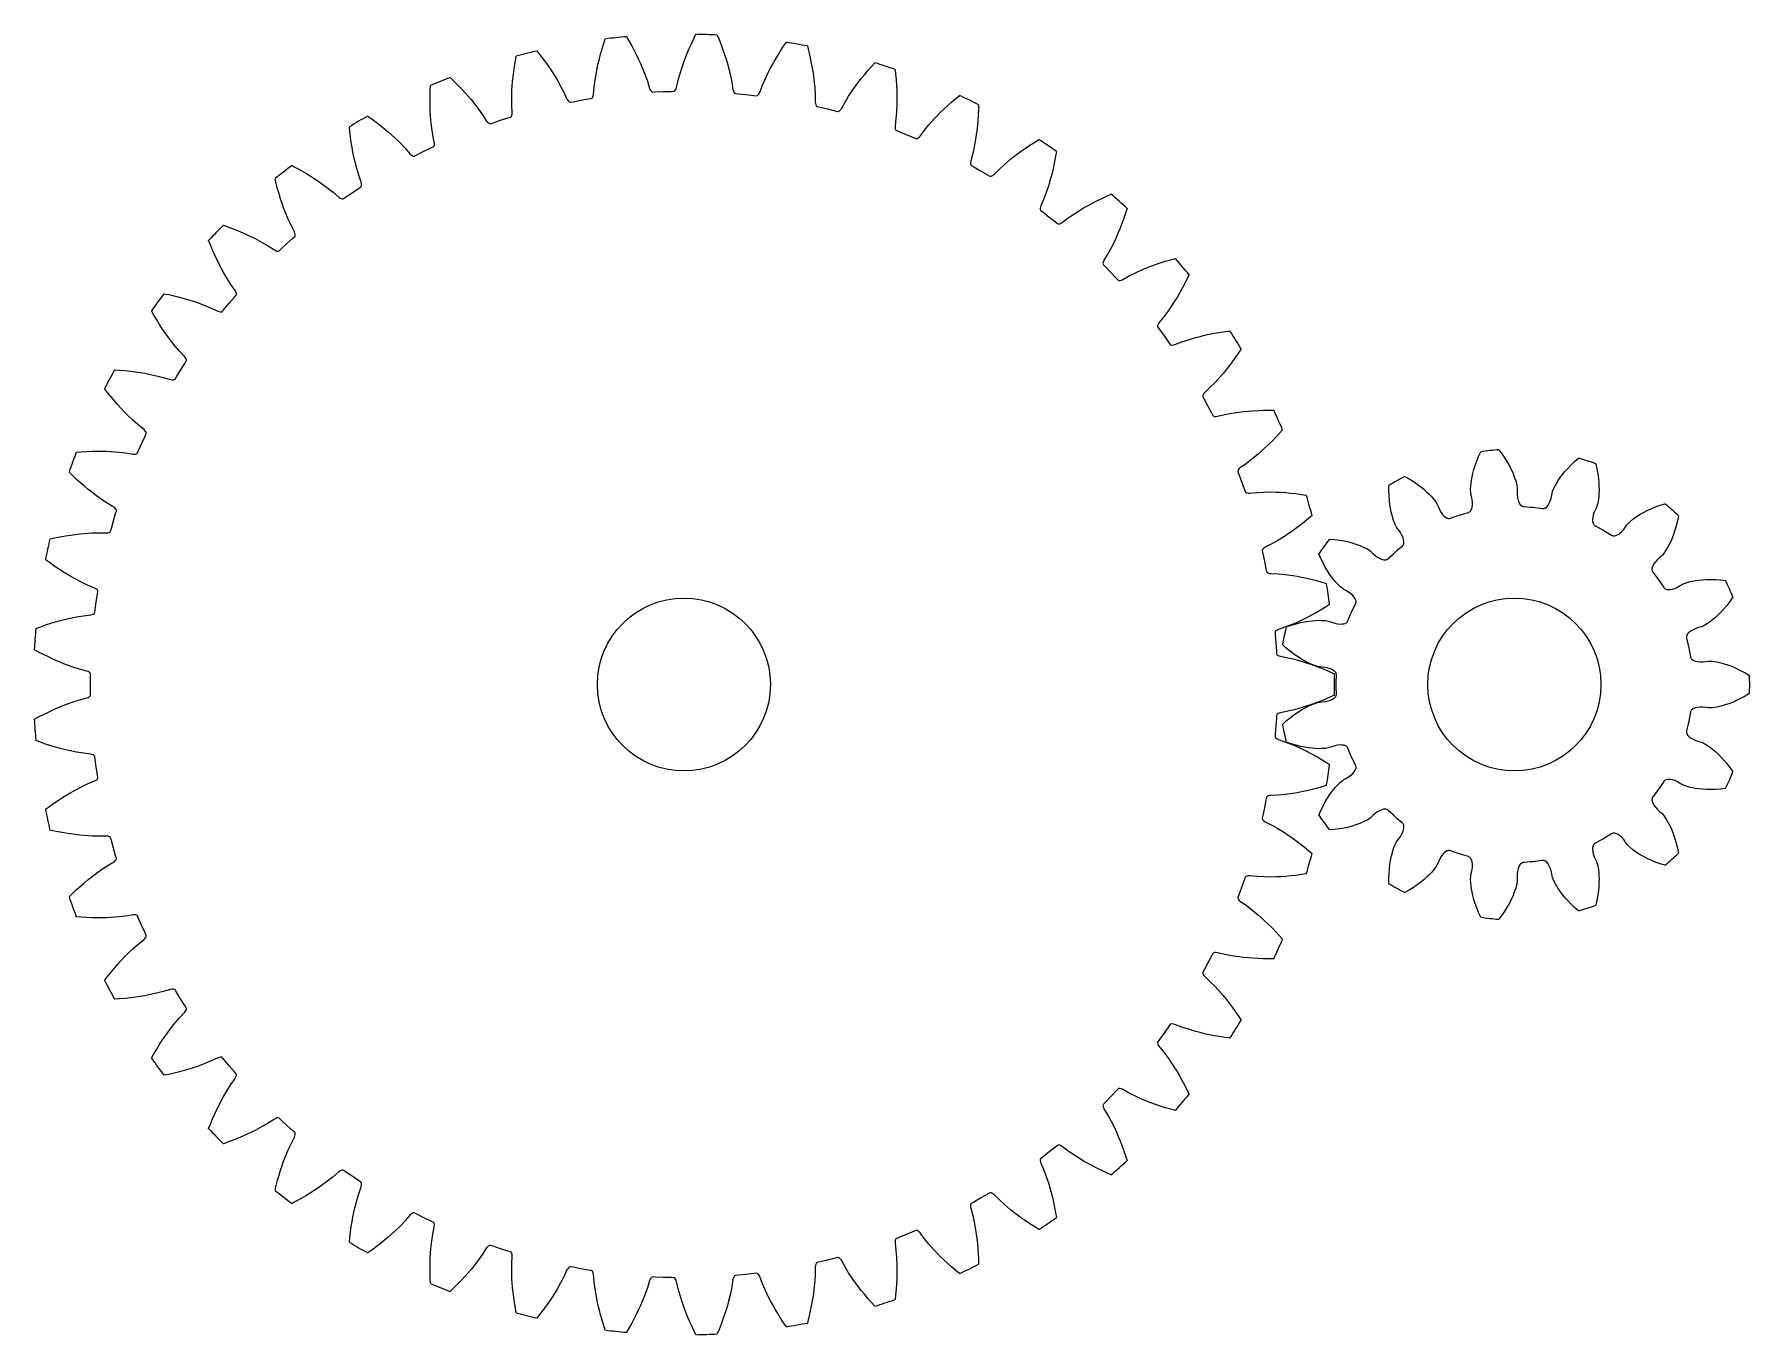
# Model space of a CAD drawing. Extents: x -18.8 to 30.8, y -18.8 to 18.8.
import ezdxf

# ---------------------------------------------------------------- set-up
doc = ezdxf.new("R2010")
doc.units = 0

msp = doc.modelspace()

# ---------------------------------------------------------------- linework, layer by layer
for centre in [(0, 0), (0, 0), (24, 0), (24, 0)]:
    msp.add_circle(centre, 2.5)
at = {"layer": 'layer0'}
for p, q in [((22.866, 6.334), (22.912, 6.46)), ((22.912, 6.46), (22.967, 6.595)), ((22.967, 6.595), (23.029, 6.73)), ((23.551, 6.785), (23.64, 6.665)), ((23.64, 6.665), (23.721, 6.546)), ((23.721, 6.546), (23.793, 6.431)), ((25.633, 6.345), (25.738, 6.445)), ((25.738, 6.445), (25.85, 6.543)), ((20.83, 6.016), (20.96, 5.943)), ((22.758, 5.908), (22.775, 6)), ((22.775, 6), (22.798, 6.104)), ((22.798, 6.104), (22.828, 6.214)), ((22.828, 6.214), (22.866, 6.334)), ((23.793, 6.431), (23.854, 6.322)), ((23.854, 6.322), (23.906, 6.22)), ((23.906, 6.22), (23.951, 6.124)), ((23.951, 6.124), (23.986, 6.037)), ((23.986, 6.037), (24.015, 5.957)), ((24.015, 5.957), (24.038, 5.883)), ((25.269, 5.902), (25.321, 5.98)), ((25.321, 5.98), (25.385, 6.065)), ((25.385, 6.065), (25.457, 6.154)), ((25.457, 6.154), (25.54, 6.247)), ((25.54, 6.247), (25.633, 6.345)), ((26.349, 6.381), (26.382, 6.236)), ((26.382, 6.236), (26.408, 6.093)), ((26.408, 6.093), (26.426, 5.959)), ((26.426, 5.959), (26.438, 5.835)), ((20.374, 5.604), (20.375, 5.753)), ((20.378, 5.459), (20.374, 5.604)), ((20.388, 5.325), (20.378, 5.459)), ((20.96, 5.943), (21.083, 5.866)), ((21.083, 5.866), (21.195, 5.791)), ((21.195, 5.791), (21.295, 5.716)), ((21.295, 5.716), (21.384, 5.644)), ((21.384, 5.644), (21.464, 5.574)), ((21.464, 5.574), (21.532, 5.509)), ((21.532, 5.509), (21.591, 5.448)), ((22.735, 5.626), (22.739, 5.747)), ((22.739, 5.542), (22.735, 5.626)), ((22.739, 5.747), (22.747, 5.823)), ((22.745, 5.502), (22.739, 5.542)), ((22.762, 5.438), (22.745, 5.502)), ((22.747, 5.823), (22.758, 5.908)), ((24.038, 5.883), (24.067, 5.766)), ((24.067, 5.766), (24.081, 5.683)), ((24.084, 5.643), (24.08, 5.577)), ((24.08, 5.577), (24.081, 5.485)), ((24.081, 5.683), (24.084, 5.643)), ((24.081, 5.485), (24.09, 5.404)), ((25.061, 5.382), (25.081, 5.472)), ((25.081, 5.472), (25.091, 5.537)), ((25.091, 5.537), (25.103, 5.576)), ((25.103, 5.576), (25.133, 5.654)), ((25.133, 5.654), (25.186, 5.763)), ((25.186, 5.763), (25.224, 5.83)), ((25.224, 5.83), (25.269, 5.902)), ((26.443, 5.52), (26.437, 5.436)), ((26.438, 5.835), (26.444, 5.721)), ((26.446, 5.614), (26.443, 5.52)), ((26.444, 5.721), (26.446, 5.614)), ((20.402, 5.2), (20.388, 5.325)), ((20.42, 5.087), (20.402, 5.2)), ((20.441, 4.983), (20.42, 5.087)), ((20.463, 4.892), (20.441, 4.983)), ((21.591, 5.448), (21.642, 5.39)), ((21.642, 5.39), (21.716, 5.295)), ((21.716, 5.295), (21.762, 5.225)), ((21.762, 5.225), (21.781, 5.189)), ((21.781, 5.189), (21.805, 5.127)), ((21.805, 5.127), (21.843, 5.044)), ((21.843, 5.044), (21.884, 4.973)), ((21.884, 4.973), (21.927, 4.914)), ((22.472, 4.918), (22.672, 4.976)), ((22.672, 4.976), (22.688, 4.982)), ((22.688, 4.982), (22.704, 4.991)), ((22.704, 4.991), (22.719, 5.003)), ((22.719, 5.003), (22.733, 5.017)), ((22.733, 5.017), (22.745, 5.035)), ((22.745, 5.035), (22.766, 5.078)), ((22.78, 5.348), (22.762, 5.438)), ((22.766, 5.078), (22.781, 5.131)), ((22.789, 5.267), (22.78, 5.348)), ((22.781, 5.131), (22.789, 5.194)), ((22.789, 5.194), (22.789, 5.267)), ((24.09, 5.404), (24.105, 5.332)), ((24.105, 5.332), (24.125, 5.272)), ((24.125, 5.272), (24.151, 5.223)), ((24.151, 5.223), (24.18, 5.186)), ((24.18, 5.186), (24.196, 5.171)), ((24.196, 5.171), (24.213, 5.16)), ((24.213, 5.16), (24.23, 5.151)), ((24.23, 5.151), (24.247, 5.146)), ((24.247, 5.146), (24.265, 5.143)), ((24.265, 5.143), (24.472, 5.128)), ((24.472, 5.128), (24.538, 5.122)), ((24.538, 5.122), (24.605, 5.114)), ((24.605, 5.114), (24.81, 5.086)), ((24.81, 5.086), (24.828, 5.085)), ((24.828, 5.085), (24.846, 5.086)), ((24.846, 5.086), (24.865, 5.091)), ((24.865, 5.091), (24.883, 5.099)), ((24.883, 5.099), (24.902, 5.11)), ((24.902, 5.11), (24.938, 5.14)), ((24.938, 5.14), (24.973, 5.183)), ((24.973, 5.183), (25.006, 5.238)), ((25.006, 5.238), (25.036, 5.304)), ((25.036, 5.304), (25.061, 5.382)), ((26.305, 4.978), (26.28, 4.9)), ((26.342, 5.062), (26.305, 4.978)), ((26.372, 5.121), (26.342, 5.062)), ((26.385, 5.159), (26.372, 5.121)), ((26.407, 5.24), (26.385, 5.159)), ((26.428, 5.359), (26.407, 5.24)), ((26.437, 5.436), (26.428, 5.359)), ((27.639, 4.925), (27.732, 4.977)), ((27.732, 4.977), (27.834, 5.029)), ((27.834, 5.029), (27.948, 5.081)), ((27.948, 5.081), (28.073, 5.132)), ((28.073, 5.132), (28.209, 5.181)), ((28.209, 5.181), (28.352, 5.225)), ((20.486, 4.81), (20.463, 4.892)), ((20.511, 4.737), (20.486, 4.81)), ((20.556, 4.625), (20.511, 4.737)), ((20.594, 4.55), (20.556, 4.625)), ((20.615, 4.516), (20.594, 4.55)), ((20.657, 4.464), (20.615, 4.516)), ((20.71, 4.39), (20.657, 4.464)), ((21.927, 4.914), (21.97, 4.867)), ((21.97, 4.867), (22.013, 4.833)), ((22.013, 4.833), (22.056, 4.811)), ((22.056, 4.811), (22.076, 4.804)), ((22.076, 4.804), (22.096, 4.8)), ((22.096, 4.8), (22.115, 4.799)), ((22.115, 4.799), (22.133, 4.801)), ((22.133, 4.801), (22.15, 4.806)), ((22.15, 4.806), (22.345, 4.877)), ((22.345, 4.877), (22.409, 4.898)), ((22.409, 4.898), (22.472, 4.918)), ((26.265, 4.829), (26.259, 4.765)), ((26.259, 4.765), (26.262, 4.71)), ((26.262, 4.71), (26.274, 4.664)), ((26.28, 4.9), (26.265, 4.829)), ((26.274, 4.664), (26.283, 4.644)), ((26.283, 4.644), (26.293, 4.627)), ((26.293, 4.627), (26.305, 4.612)), ((26.305, 4.612), (26.319, 4.6)), ((26.319, 4.6), (26.334, 4.591)), ((26.334, 4.591), (26.517, 4.493)), ((26.517, 4.493), (26.575, 4.46)), ((27.104, 4.424), (27.158, 4.485)), ((27.158, 4.485), (27.213, 4.559)), ((27.213, 4.559), (27.249, 4.615)), ((27.249, 4.615), (27.275, 4.645)), ((27.275, 4.645), (27.335, 4.705)), ((27.335, 4.705), (27.427, 4.782)), ((27.427, 4.782), (27.489, 4.828)), ((27.489, 4.828), (27.559, 4.876)), ((27.559, 4.876), (27.639, 4.925)), ((28.678, 4.587), (28.641, 4.457)), ((28.712, 4.728), (28.678, 4.587)), ((28.742, 4.874), (28.712, 4.728)), ((18.657, 4.206), (18.806, 4.192)), ((18.806, 4.192), (18.949, 4.173)), ((18.949, 4.173), (19.082, 4.149)), ((19.082, 4.149), (19.204, 4.122)), ((19.204, 4.122), (19.315, 4.093)), ((19.315, 4.093), (19.416, 4.061)), ((19.416, 4.061), (19.505, 4.029)), ((19.505, 4.029), (19.583, 3.997)), ((19.583, 3.997), (19.653, 3.965)), ((20.604, 3.872), (20.763, 4.005)), ((20.751, 4.319), (20.71, 4.39)), ((20.781, 4.252), (20.751, 4.319)), ((20.763, 4.005), (20.776, 4.018)), ((20.776, 4.018), (20.786, 4.032)), ((20.8, 4.192), (20.781, 4.252)), ((20.786, 4.032), (20.795, 4.049)), ((20.795, 4.049), (20.802, 4.068)), ((20.808, 4.137), (20.8, 4.192)), ((20.802, 4.068), (20.806, 4.089)), ((20.806, 4.089), (20.808, 4.137)), ((26.575, 4.46), (26.633, 4.426)), ((26.633, 4.426), (26.809, 4.317)), ((26.809, 4.317), (26.825, 4.308)), ((26.825, 4.308), (26.842, 4.302)), ((26.842, 4.302), (26.861, 4.299)), ((26.861, 4.299), (26.881, 4.299)), ((26.881, 4.299), (26.902, 4.301)), ((26.902, 4.301), (26.948, 4.314)), ((26.948, 4.314), (26.997, 4.339)), ((26.997, 4.339), (27.05, 4.376)), ((27.05, 4.376), (27.104, 4.424)), ((28.437, 3.975), (28.398, 3.908)), ((28.477, 4.05), (28.437, 3.975)), ((28.518, 4.134), (28.477, 4.05)), ((28.56, 4.232), (28.518, 4.134)), ((28.601, 4.339), (28.56, 4.232)), ((28.641, 4.457), (28.601, 4.339)), ((18.408, 3.645), (18.349, 3.782)), ((18.471, 3.514), (18.408, 3.645)), ((18.534, 3.395), (18.471, 3.514)), ((19.653, 3.965), (19.76, 3.908)), ((19.76, 3.908), (19.831, 3.863)), ((19.831, 3.863), (19.863, 3.838)), ((19.863, 3.838), (19.909, 3.791)), ((19.909, 3.791), (19.978, 3.731)), ((19.978, 3.731), (20.044, 3.682)), ((20.044, 3.682), (20.107, 3.646)), ((20.107, 3.646), (20.166, 3.621)), ((20.166, 3.621), (20.219, 3.607)), ((20.219, 3.607), (20.267, 3.604)), ((20.267, 3.604), (20.288, 3.606)), ((20.288, 3.606), (20.308, 3.611)), ((20.308, 3.611), (20.326, 3.618)), ((20.326, 3.618), (20.341, 3.627)), ((20.341, 3.627), (20.355, 3.638)), ((20.355, 3.638), (20.505, 3.782)), ((20.505, 3.782), (20.554, 3.827)), ((20.554, 3.827), (20.604, 3.872)), ((28.033, 3.49), (28.002, 3.435)), ((28.076, 3.549), (28.033, 3.49)), ((28.131, 3.61), (28.076, 3.549)), ((28.198, 3.672), (28.131, 3.61)), ((28.25, 3.714), (28.198, 3.672)), ((28.278, 3.743), (28.25, 3.714)), ((28.33, 3.808), (28.278, 3.743)), ((28.398, 3.908), (28.33, 3.808)), ((18.598, 3.287), (18.534, 3.395)), ((18.66, 3.191), (18.598, 3.287)), ((18.721, 3.105), (18.66, 3.191)), ((18.779, 3.03), (18.721, 3.105)), ((18.834, 2.965), (18.779, 3.03)), ((27.983, 3.383), (27.974, 3.336)), ((27.974, 3.336), (27.974, 3.314)), ((27.974, 3.314), (27.977, 3.295)), ((27.977, 3.295), (27.982, 3.276)), ((27.982, 3.276), (27.989, 3.26)), ((28.002, 3.435), (27.983, 3.383)), ((27.989, 3.26), (27.999, 3.245)), ((27.999, 3.245), (28.127, 3.081)), ((28.127, 3.081), (28.166, 3.027)), ((28.166, 3.027), (28.205, 2.973)), ((28.96, 2.942), (29.076, 2.975)), ((29.076, 2.975), (29.151, 2.992)), ((29.151, 2.992), (29.235, 3.006)), ((29.235, 3.006), (29.328, 3.019)), ((29.328, 3.019), (29.434, 3.029)), ((29.434, 3.029), (29.548, 3.035)), ((29.548, 3.035), (29.673, 3.036)), ((29.673, 3.036), (29.808, 3.032)), ((29.808, 3.032), (29.953, 3.021)), ((29.953, 3.021), (30.101, 3.003)), ((18.886, 2.909), (18.834, 2.965)), ((18.973, 2.825), (18.886, 2.909)), ((19.038, 2.772), (18.973, 2.825)), ((19.071, 2.749), (19.038, 2.772)), ((19.13, 2.719), (19.071, 2.749)), ((19.209, 2.672), (19.13, 2.719)), ((19.275, 2.624), (19.209, 2.672)), ((19.33, 2.575), (19.275, 2.624)), ((19.371, 2.527), (19.33, 2.575)), ((19.401, 2.481), (19.371, 2.527)), ((19.419, 2.437), (19.401, 2.481)), ((28.205, 2.973), (28.322, 2.801)), ((28.322, 2.801), (28.333, 2.787)), ((28.333, 2.787), (28.346, 2.775)), ((28.346, 2.775), (28.362, 2.764)), ((28.362, 2.764), (28.38, 2.756)), ((28.38, 2.756), (28.401, 2.749)), ((28.401, 2.749), (28.448, 2.742)), ((28.448, 2.742), (28.503, 2.745)), ((28.503, 2.745), (28.566, 2.757)), ((28.566, 2.757), (28.635, 2.78)), ((28.635, 2.78), (28.71, 2.813)), ((28.71, 2.813), (28.789, 2.858)), ((28.789, 2.858), (28.845, 2.894)), ((28.845, 2.894), (28.881, 2.912)), ((28.881, 2.912), (28.96, 2.942)), ((30.314, 2.524), (30.228, 2.402)), ((19.19, 1.841), (19.268, 2.034)), ((19.268, 2.034), (19.295, 2.095)), ((19.295, 2.095), (19.323, 2.156)), ((19.323, 2.156), (19.413, 2.342)), ((19.413, 2.342), (19.42, 2.359)), ((19.423, 2.416), (19.419, 2.437)), ((19.42, 2.359), (19.424, 2.377)), ((19.425, 2.396), (19.423, 2.416)), ((19.424, 2.377), (19.425, 2.396)), ((29.887, 2.011), (29.809, 1.939)), ((29.968, 2.092), (29.887, 2.011)), ((30.052, 2.185), (29.968, 2.092)), ((30.139, 2.288), (30.052, 2.185)), ((30.228, 2.402), (30.139, 2.288)), ((17.408, 1.669), (17.549, 1.717)), ((17.549, 1.717), (17.689, 1.758)), ((17.689, 1.758), (17.82, 1.79)), ((17.82, 1.79), (17.942, 1.815)), ((17.942, 1.815), (18.055, 1.833)), ((18.055, 1.833), (18.161, 1.845)), ((18.161, 1.845), (18.254, 1.852)), ((18.254, 1.852), (18.339, 1.855)), ((18.339, 1.855), (18.416, 1.854)), ((18.416, 1.854), (18.537, 1.846)), ((18.537, 1.846), (18.62, 1.833)), ((18.62, 1.833), (18.659, 1.824)), ((18.659, 1.824), (18.721, 1.8)), ((18.721, 1.8), (18.808, 1.772)), ((18.808, 1.772), (18.889, 1.755)), ((18.889, 1.755), (18.961, 1.747)), ((18.961, 1.747), (19.025, 1.749)), ((19.025, 1.749), (19.079, 1.758)), ((19.079, 1.758), (19.124, 1.774)), ((19.124, 1.774), (19.143, 1.785)), ((19.143, 1.785), (19.159, 1.797)), ((19.159, 1.797), (19.172, 1.81)), ((19.172, 1.81), (19.182, 1.825)), ((19.182, 1.825), (19.19, 1.841)), ((29.053, 1.51), (29.014, 1.47)), ((29.104, 1.548), (29.053, 1.51)), ((29.167, 1.584), (29.104, 1.548)), ((29.242, 1.618), (29.167, 1.584)), ((29.329, 1.647), (29.242, 1.618)), ((29.393, 1.664), (29.329, 1.647)), ((29.43, 1.679), (29.393, 1.664)), ((29.505, 1.718), (29.43, 1.679)), ((29.607, 1.782), (29.505, 1.718)), ((29.67, 1.826), (29.607, 1.782)), ((29.737, 1.879), (29.67, 1.826)), ((29.809, 1.939), (29.737, 1.879)), ((17.409, 1.055), (17.299, 1.156)), ((17.519, 0.961), (17.409, 1.055)), ((28.973, 1.392), (28.97, 1.373)), ((28.97, 1.373), (28.97, 1.355)), ((28.97, 1.355), (28.973, 1.338)), ((28.979, 1.411), (28.973, 1.392)), ((28.973, 1.338), (29.023, 1.136)), ((28.988, 1.431), (28.979, 1.411)), ((29.014, 1.47), (28.988, 1.431)), ((29.023, 1.136), (29.037, 1.071)), ((29.037, 1.071), (29.051, 1.005)), ((29.051, 1.005), (29.087, 0.801)), ((17.626, 0.878), (17.519, 0.961)), ((17.728, 0.806), (17.626, 0.878)), ((17.824, 0.743), (17.728, 0.806)), ((17.915, 0.689), (17.824, 0.743)), ((17.998, 0.645), (17.915, 0.689)), ((18.074, 0.608), (17.998, 0.645)), ((18.145, 0.577), (18.074, 0.608)), ((18.258, 0.536), (18.145, 0.577)), ((18.339, 0.514), (18.258, 0.536)), ((18.379, 0.506), (18.339, 0.514)), ((18.445, 0.503), (18.379, 0.506)), ((18.536, 0.492), (18.445, 0.503)), ((29.087, 0.801), (29.092, 0.784)), ((29.092, 0.784), (29.099, 0.767)), ((29.099, 0.767), (29.109, 0.751)), ((29.109, 0.751), (29.122, 0.736)), ((29.122, 0.736), (29.138, 0.721)), ((29.138, 0.721), (29.179, 0.696)), ((29.179, 0.696), (29.23, 0.676)), ((29.23, 0.676), (29.292, 0.662)), ((29.292, 0.662), (29.365, 0.654)), ((29.365, 0.654), (29.447, 0.654)), ((29.447, 0.654), (29.538, 0.663)), ((29.538, 0.663), (29.603, 0.673)), ((29.603, 0.673), (29.644, 0.674)), ((29.644, 0.674), (29.728, 0.67)), ((29.728, 0.67), (29.847, 0.653)), ((29.847, 0.653), (29.923, 0.638)), ((29.923, 0.638), (30.005, 0.617)), ((30.005, 0.617), (30.095, 0.591)), ((30.095, 0.591), (30.196, 0.557)), ((30.196, 0.557), (30.303, 0.516)), ((30.303, 0.516), (30.418, 0.466)), ((18.617, 0.476), (18.536, 0.492)), ((18.686, 0.453), (18.617, 0.476)), ((18.744, 0.426), (18.686, 0.453)), ((18.79, 0.396), (18.744, 0.426)), ((18.824, 0.363), (18.79, 0.396)), ((18.837, 0.345), (18.824, 0.363)), ((18.846, 0.328), (18.837, 0.345)), ((18.853, 0.31), (18.846, 0.328)), ((18.85, 0.067), (18.857, 0.274)), ((18.85, 0), (18.85, 0.067)), ((18.85, -0.067), (18.85, 0)), ((18.857, 0.292), (18.853, 0.31)), ((18.857, 0.274), (18.857, 0.292)), ((30.418, 0.466), (30.539, 0.407)), ((30.539, 0.407), (30.667, 0.338)), ((30.667, 0.338), (30.795, 0.262)), ((18.445, -0.503), (18.536, -0.492)), ((18.536, -0.492), (18.617, -0.476)), ((18.617, -0.476), (18.686, -0.453)), ((18.686, -0.453), (18.744, -0.426)), ((18.744, -0.426), (18.79, -0.396)), ((18.79, -0.396), (18.824, -0.363)), ((18.824, -0.363), (18.837, -0.345)), ((18.837, -0.345), (18.846, -0.328)), ((18.846, -0.328), (18.853, -0.31)), ((18.857, -0.274), (18.85, -0.067)), ((18.853, -0.31), (18.857, -0.292)), ((18.857, -0.292), (18.857, -0.274)), ((30.418, -0.466), (30.303, -0.516)), ((30.539, -0.407), (30.418, -0.466)), ((30.667, -0.338), (30.539, -0.407)), ((30.795, -0.262), (30.667, -0.338)), ((17.409, -1.055), (17.519, -0.961)), ((17.519, -0.961), (17.626, -0.878)), ((17.626, -0.878), (17.728, -0.806)), ((17.728, -0.806), (17.824, -0.743)), ((17.824, -0.743), (17.915, -0.689)), ((17.915, -0.689), (17.998, -0.645)), ((17.998, -0.645), (18.074, -0.608)), ((18.074, -0.608), (18.145, -0.577)), ((18.145, -0.577), (18.258, -0.536)), ((18.258, -0.536), (18.339, -0.514)), ((18.339, -0.514), (18.379, -0.506)), ((18.379, -0.506), (18.445, -0.503)), ((29.087, -0.801), (29.051, -1.005)), ((29.092, -0.784), (29.087, -0.801)), ((29.099, -0.767), (29.092, -0.784)), ((29.109, -0.751), (29.099, -0.767)), ((29.122, -0.736), (29.109, -0.751)), ((29.138, -0.721), (29.122, -0.736)), ((29.179, -0.696), (29.138, -0.721)), ((29.23, -0.676), (29.179, -0.696)), ((29.292, -0.662), (29.23, -0.676)), ((29.365, -0.654), (29.292, -0.662)), ((29.447, -0.654), (29.365, -0.654)), ((29.538, -0.663), (29.447, -0.654)), ((29.603, -0.673), (29.538, -0.663)), ((29.644, -0.674), (29.603, -0.673)), ((29.728, -0.67), (29.644, -0.674)), ((29.847, -0.653), (29.728, -0.67)), ((29.923, -0.638), (29.847, -0.653)), ((30.005, -0.617), (29.923, -0.638)), ((30.095, -0.591), (30.005, -0.617)), ((30.196, -0.557), (30.095, -0.591)), ((30.303, -0.516), (30.196, -0.557)), ((17.299, -1.156), (17.409, -1.055)), ((28.973, -1.338), (28.97, -1.355)), ((28.97, -1.355), (28.97, -1.373)), ((28.97, -1.373), (28.973, -1.392)), ((29.023, -1.136), (28.973, -1.338)), ((28.973, -1.392), (28.979, -1.411)), ((28.979, -1.411), (28.988, -1.431)), ((28.988, -1.431), (29.014, -1.47)), ((29.014, -1.47), (29.053, -1.51)), ((29.037, -1.071), (29.023, -1.136)), ((29.051, -1.005), (29.037, -1.071)), ((17.549, -1.717), (17.408, -1.669)), ((17.689, -1.758), (17.549, -1.717)), ((17.82, -1.79), (17.689, -1.758)), ((17.942, -1.815), (17.82, -1.79)), ((18.055, -1.833), (17.942, -1.815)), ((18.161, -1.845), (18.055, -1.833)), ((18.254, -1.852), (18.161, -1.845)), ((18.339, -1.855), (18.254, -1.852)), ((18.416, -1.854), (18.339, -1.855)), ((18.537, -1.846), (18.416, -1.854)), ((18.62, -1.833), (18.537, -1.846)), ((18.659, -1.824), (18.62, -1.833)), ((18.721, -1.8), (18.659, -1.824)), ((18.808, -1.772), (18.721, -1.8)), ((18.889, -1.755), (18.808, -1.772)), ((18.961, -1.747), (18.889, -1.755)), ((19.025, -1.749), (18.961, -1.747)), ((19.079, -1.758), (19.025, -1.749)), ((19.124, -1.774), (19.079, -1.758)), ((19.143, -1.785), (19.124, -1.774)), ((19.159, -1.797), (19.143, -1.785)), ((19.172, -1.81), (19.159, -1.797)), ((19.182, -1.825), (19.172, -1.81)), ((19.19, -1.841), (19.182, -1.825)), ((19.268, -2.034), (19.19, -1.841)), ((29.053, -1.51), (29.104, -1.548)), ((29.104, -1.548), (29.167, -1.584)), ((29.167, -1.584), (29.242, -1.618)), ((29.242, -1.618), (29.329, -1.647)), ((29.329, -1.647), (29.393, -1.664)), ((29.393, -1.664), (29.43, -1.679)), ((29.43, -1.679), (29.505, -1.718)), ((29.505, -1.718), (29.607, -1.782)), ((29.607, -1.782), (29.67, -1.826)), ((29.67, -1.826), (29.737, -1.879)), ((29.737, -1.879), (29.809, -1.939)), ((29.809, -1.939), (29.887, -2.011)), ((19.295, -2.095), (19.268, -2.034)), ((19.323, -2.156), (19.295, -2.095)), ((19.413, -2.342), (19.323, -2.156)), ((19.401, -2.481), (19.419, -2.437)), ((19.42, -2.359), (19.413, -2.342)), ((19.419, -2.437), (19.423, -2.416)), ((19.424, -2.377), (19.42, -2.359)), ((19.423, -2.416), (19.425, -2.396)), ((19.425, -2.396), (19.424, -2.377)), ((29.887, -2.011), (29.968, -2.092)), ((29.968, -2.092), (30.052, -2.185)), ((30.052, -2.185), (30.139, -2.288)), ((30.139, -2.288), (30.228, -2.402)), ((30.228, -2.402), (30.314, -2.524)), ((18.779, -3.03), (18.834, -2.965)), ((18.834, -2.965), (18.886, -2.909)), ((18.886, -2.909), (18.973, -2.825)), ((18.973, -2.825), (19.038, -2.772)), ((19.038, -2.772), (19.071, -2.749)), ((19.071, -2.749), (19.13, -2.719)), ((19.13, -2.719), (19.209, -2.672)), ((19.209, -2.672), (19.275, -2.624)), ((19.275, -2.624), (19.33, -2.575)), ((19.33, -2.575), (19.371, -2.527)), ((19.371, -2.527), (19.401, -2.481)), ((28.205, -2.973), (28.166, -3.027)), ((28.322, -2.801), (28.205, -2.973)), ((28.333, -2.787), (28.322, -2.801)), ((28.346, -2.775), (28.333, -2.787)), ((28.362, -2.764), (28.346, -2.775)), ((28.38, -2.756), (28.362, -2.764)), ((28.401, -2.749), (28.38, -2.756)), ((28.448, -2.742), (28.401, -2.749)), ((28.503, -2.745), (28.448, -2.742)), ((28.566, -2.757), (28.503, -2.745)), ((28.635, -2.78), (28.566, -2.757)), ((28.71, -2.813), (28.635, -2.78)), ((28.789, -2.858), (28.71, -2.813)), ((28.845, -2.894), (28.789, -2.858)), ((28.881, -2.912), (28.845, -2.894)), ((28.96, -2.942), (28.881, -2.912)), ((29.076, -2.975), (28.96, -2.942)), ((18.471, -3.514), (18.534, -3.395)), ((18.534, -3.395), (18.598, -3.287)), ((18.598, -3.287), (18.66, -3.191)), ((18.66, -3.191), (18.721, -3.105)), ((18.721, -3.105), (18.779, -3.03)), ((27.977, -3.295), (27.974, -3.314)), ((27.974, -3.314), (27.974, -3.336)), ((27.974, -3.336), (27.983, -3.383)), ((27.982, -3.276), (27.977, -3.295)), ((27.989, -3.26), (27.982, -3.276)), ((27.983, -3.383), (28.002, -3.435)), ((27.999, -3.245), (27.989, -3.26)), ((28.127, -3.081), (27.999, -3.245)), ((28.002, -3.435), (28.033, -3.49)), ((28.166, -3.027), (28.127, -3.081)), ((29.151, -2.992), (29.076, -2.975)), ((29.235, -3.006), (29.151, -2.992)), ((29.328, -3.019), (29.235, -3.006)), ((29.434, -3.029), (29.328, -3.019)), ((29.548, -3.035), (29.434, -3.029)), ((29.673, -3.036), (29.548, -3.035)), ((29.808, -3.032), (29.673, -3.036)), ((29.953, -3.021), (29.808, -3.032)), ((30.101, -3.003), (29.953, -3.021)), ((18.349, -3.782), (18.408, -3.645)), ((18.408, -3.645), (18.471, -3.514)), ((19.653, -3.965), (19.583, -3.997)), ((19.76, -3.908), (19.653, -3.965)), ((19.831, -3.863), (19.76, -3.908)), ((19.863, -3.838), (19.831, -3.863)), ((19.909, -3.791), (19.863, -3.838)), ((19.978, -3.731), (19.909, -3.791)), ((20.044, -3.682), (19.978, -3.731)), ((20.107, -3.646), (20.044, -3.682)), ((20.166, -3.621), (20.107, -3.646)), ((20.219, -3.607), (20.166, -3.621)), ((20.267, -3.604), (20.219, -3.607)), ((20.288, -3.606), (20.267, -3.604)), ((20.308, -3.611), (20.288, -3.606)), ((20.326, -3.618), (20.308, -3.611)), ((20.341, -3.627), (20.326, -3.618)), ((20.355, -3.638), (20.341, -3.627)), ((20.505, -3.782), (20.355, -3.638)), ((20.554, -3.827), (20.505, -3.782)), ((20.604, -3.872), (20.554, -3.827)), ((20.763, -4.005), (20.604, -3.872)), ((28.033, -3.49), (28.076, -3.549)), ((28.076, -3.549), (28.131, -3.61)), ((28.131, -3.61), (28.198, -3.672)), ((28.198, -3.672), (28.25, -3.714)), ((28.25, -3.714), (28.278, -3.743)), ((28.278, -3.743), (28.33, -3.808)), ((28.33, -3.808), (28.398, -3.908)), ((28.398, -3.908), (28.437, -3.975)), ((18.806, -4.192), (18.657, -4.206)), ((18.949, -4.173), (18.806, -4.192)), ((19.082, -4.149), (18.949, -4.173)), ((19.204, -4.122), (19.082, -4.149)), ((19.315, -4.093), (19.204, -4.122)), ((19.416, -4.061), (19.315, -4.093)), ((19.505, -4.029), (19.416, -4.061)), ((19.583, -3.997), (19.505, -4.029)), ((20.657, -4.464), (20.71, -4.39)), ((20.71, -4.39), (20.751, -4.319)), ((20.751, -4.319), (20.781, -4.252)), ((20.776, -4.018), (20.763, -4.005)), ((20.786, -4.032), (20.776, -4.018)), ((20.781, -4.252), (20.8, -4.192)), ((20.795, -4.049), (20.786, -4.032)), ((20.802, -4.068), (20.795, -4.049)), ((20.8, -4.192), (20.808, -4.137)), ((20.806, -4.089), (20.802, -4.068)), ((20.808, -4.137), (20.806, -4.089)), ((26.575, -4.46), (26.517, -4.493)), ((26.633, -4.426), (26.575, -4.46)), ((26.809, -4.317), (26.633, -4.426)), ((26.825, -4.308), (26.809, -4.317)), ((26.842, -4.302), (26.825, -4.308)), ((26.861, -4.299), (26.842, -4.302)), ((26.881, -4.299), (26.861, -4.299)), ((26.902, -4.301), (26.881, -4.299)), ((26.948, -4.314), (26.902, -4.301)), ((26.997, -4.339), (26.948, -4.314)), ((27.05, -4.376), (26.997, -4.339)), ((27.104, -4.424), (27.05, -4.376)), ((27.158, -4.485), (27.104, -4.424)), ((28.437, -3.975), (28.477, -4.05)), ((28.477, -4.05), (28.518, -4.134)), ((28.518, -4.134), (28.56, -4.232)), ((28.56, -4.232), (28.601, -4.339)), ((28.601, -4.339), (28.641, -4.457)), ((28.641, -4.457), (28.678, -4.587)), ((20.441, -4.983), (20.463, -4.892)), ((20.463, -4.892), (20.486, -4.81)), ((20.486, -4.81), (20.511, -4.737)), ((20.511, -4.737), (20.556, -4.625)), ((20.556, -4.625), (20.594, -4.55)), ((20.594, -4.55), (20.615, -4.516)), ((20.615, -4.516), (20.657, -4.464)), ((21.927, -4.914), (21.884, -4.973)), ((21.97, -4.867), (21.927, -4.914)), ((22.013, -4.833), (21.97, -4.867)), ((22.056, -4.811), (22.013, -4.833)), ((22.076, -4.804), (22.056, -4.811)), ((22.096, -4.8), (22.076, -4.804)), ((22.115, -4.799), (22.096, -4.8)), ((22.133, -4.801), (22.115, -4.799)), ((22.15, -4.806), (22.133, -4.801)), ((22.345, -4.877), (22.15, -4.806)), ((22.409, -4.898), (22.345, -4.877)), ((22.472, -4.918), (22.409, -4.898)), ((22.672, -4.976), (22.472, -4.918)), ((26.262, -4.71), (26.259, -4.765)), ((26.259, -4.765), (26.265, -4.829)), ((26.274, -4.664), (26.262, -4.71)), ((26.265, -4.829), (26.28, -4.9)), ((26.283, -4.644), (26.274, -4.664)), ((26.28, -4.9), (26.305, -4.978)), ((26.293, -4.627), (26.283, -4.644)), ((26.305, -4.612), (26.293, -4.627)), ((26.319, -4.6), (26.305, -4.612)), ((26.334, -4.591), (26.319, -4.6)), ((26.517, -4.493), (26.334, -4.591)), ((27.213, -4.559), (27.158, -4.485)), ((27.249, -4.615), (27.213, -4.559)), ((27.275, -4.645), (27.249, -4.615)), ((27.335, -4.705), (27.275, -4.645)), ((27.427, -4.782), (27.335, -4.705)), ((27.489, -4.828), (27.427, -4.782)), ((27.559, -4.876), (27.489, -4.828)), ((27.639, -4.925), (27.559, -4.876)), ((27.732, -4.977), (27.639, -4.925)), ((28.678, -4.587), (28.712, -4.728)), ((28.712, -4.728), (28.742, -4.874)), ((20.378, -5.459), (20.388, -5.325)), ((20.388, -5.325), (20.402, -5.2)), ((20.402, -5.2), (20.42, -5.087)), ((20.42, -5.087), (20.441, -4.983)), ((21.591, -5.448), (21.532, -5.509)), ((21.642, -5.39), (21.591, -5.448)), ((21.716, -5.295), (21.642, -5.39)), ((21.762, -5.225), (21.716, -5.295)), ((21.781, -5.189), (21.762, -5.225)), ((21.805, -5.127), (21.781, -5.189)), ((21.843, -5.044), (21.805, -5.127)), ((21.884, -4.973), (21.843, -5.044)), ((22.688, -4.982), (22.672, -4.976)), ((22.704, -4.991), (22.688, -4.982)), ((22.719, -5.003), (22.704, -4.991)), ((22.733, -5.017), (22.719, -5.003)), ((22.745, -5.035), (22.733, -5.017)), ((22.766, -5.078), (22.745, -5.035)), ((22.745, -5.502), (22.762, -5.438)), ((22.762, -5.438), (22.78, -5.348)), ((22.781, -5.131), (22.766, -5.078)), ((22.78, -5.348), (22.789, -5.267)), ((22.789, -5.194), (22.781, -5.131)), ((22.789, -5.267), (22.789, -5.194)), ((24.09, -5.404), (24.081, -5.485)), ((24.105, -5.332), (24.09, -5.404)), ((24.125, -5.272), (24.105, -5.332)), ((24.151, -5.223), (24.125, -5.272)), ((24.18, -5.186), (24.151, -5.223)), ((24.196, -5.171), (24.18, -5.186)), ((24.213, -5.16), (24.196, -5.171)), ((24.23, -5.151), (24.213, -5.16)), ((24.247, -5.146), (24.23, -5.151)), ((24.265, -5.143), (24.247, -5.146)), ((24.472, -5.128), (24.265, -5.143)), ((24.538, -5.122), (24.472, -5.128)), ((24.605, -5.114), (24.538, -5.122)), ((24.81, -5.086), (24.605, -5.114)), ((24.828, -5.085), (24.81, -5.086)), ((24.846, -5.086), (24.828, -5.085)), ((24.865, -5.091), (24.846, -5.086)), ((24.883, -5.099), (24.865, -5.091)), ((24.902, -5.11), (24.883, -5.099)), ((24.938, -5.14), (24.902, -5.11)), ((24.973, -5.183), (24.938, -5.14)), ((25.006, -5.238), (24.973, -5.183)), ((25.036, -5.304), (25.006, -5.238)), ((25.061, -5.382), (25.036, -5.304)), ((25.081, -5.472), (25.061, -5.382)), ((26.305, -4.978), (26.342, -5.062)), ((26.342, -5.062), (26.372, -5.121)), ((26.372, -5.121), (26.385, -5.159)), ((26.385, -5.159), (26.407, -5.24)), ((26.407, -5.24), (26.428, -5.359)), ((26.428, -5.359), (26.437, -5.436)), ((26.437, -5.436), (26.443, -5.52)), ((27.834, -5.029), (27.732, -4.977)), ((27.948, -5.081), (27.834, -5.029)), ((28.073, -5.132), (27.948, -5.081)), ((28.209, -5.181), (28.073, -5.132)), ((28.352, -5.225), (28.209, -5.181)), ((20.374, -5.604), (20.378, -5.459)), ((20.375, -5.753), (20.374, -5.604)), ((20.96, -5.943), (20.83, -6.016)), ((21.083, -5.866), (20.96, -5.943)), ((21.195, -5.791), (21.083, -5.866)), ((21.295, -5.716), (21.195, -5.791)), ((21.384, -5.644), (21.295, -5.716)), ((21.464, -5.574), (21.384, -5.644)), ((21.532, -5.509), (21.464, -5.574)), ((22.735, -5.626), (22.739, -5.542)), ((22.739, -5.747), (22.735, -5.626)), ((22.739, -5.542), (22.745, -5.502)), ((22.747, -5.823), (22.739, -5.747)), ((22.758, -5.908), (22.747, -5.823)), ((22.775, -6), (22.758, -5.908)), ((24.038, -5.883), (24.015, -5.957)), ((24.067, -5.766), (24.038, -5.883)), ((24.081, -5.683), (24.067, -5.766)), ((24.081, -5.485), (24.08, -5.577)), ((24.08, -5.577), (24.084, -5.643)), ((24.084, -5.643), (24.081, -5.683)), ((25.091, -5.537), (25.081, -5.472)), ((25.103, -5.576), (25.091, -5.537)), ((25.133, -5.654), (25.103, -5.576)), ((25.186, -5.763), (25.133, -5.654)), ((25.224, -5.83), (25.186, -5.763)), ((25.269, -5.902), (25.224, -5.83)), ((25.321, -5.98), (25.269, -5.902)), ((26.438, -5.835), (26.426, -5.959)), ((26.444, -5.721), (26.438, -5.835)), ((26.443, -5.52), (26.446, -5.614)), ((26.446, -5.614), (26.444, -5.721)), ((22.798, -6.104), (22.775, -6)), ((22.828, -6.214), (22.798, -6.104)), ((22.866, -6.334), (22.828, -6.214)), ((22.912, -6.46), (22.866, -6.334)), ((23.793, -6.431), (23.721, -6.546)), ((23.854, -6.322), (23.793, -6.431)), ((23.906, -6.22), (23.854, -6.322)), ((23.951, -6.124), (23.906, -6.22)), ((23.986, -6.037), (23.951, -6.124)), ((24.015, -5.957), (23.986, -6.037)), ((25.385, -6.065), (25.321, -5.98)), ((25.457, -6.154), (25.385, -6.065)), ((25.54, -6.247), (25.457, -6.154)), ((25.633, -6.345), (25.54, -6.247)), ((25.738, -6.445), (25.633, -6.345)), ((26.382, -6.236), (26.349, -6.381)), ((26.408, -6.093), (26.382, -6.236)), ((26.426, -5.959), (26.408, -6.093)), ((22.967, -6.595), (22.912, -6.46)), ((23.029, -6.73), (22.967, -6.595)), ((23.64, -6.665), (23.551, -6.785)), ((23.721, -6.546), (23.64, -6.665)), ((25.85, -6.543), (25.738, -6.445))]:
    msp.add_line(p, q, dxfattribs=at)
for start, end in [(93.7885, 98.2115), (69.7885, 74.2115), (117.7885, 122.2115), (45.7885, 50.2115), (141.7885, 146.2115), (21.7885, 26.2115), (165.7885, 170.2115), (357.7885, 362.2115), (189.7885, 194.2115), (333.7885, 338.2115), (213.7885, 218.2115), (309.7885, 314.2115), (237.7885, 242.2115), (285.7885, 290.2115), (261.7885, 266.2115)]:
    msp.add_arc((24, 0), 6.8, start, end, dxfattribs=at)
at = {"layer": 'layer1'}
for p, q in [((-2.406, 18.226), (-2.363, 18.375)), ((-2.363, 18.375), (-2.315, 18.53)), ((-2.315, 18.53), (-2.271, 18.662)), ((-1.659, 18.727), (-1.588, 18.606)), ((-1.588, 18.606), (-1.509, 18.465)), ((-1.509, 18.465), (-1.436, 18.328)), ((0.097, 18.249), (0.154, 18.384)), ((0.154, 18.384), (0.217, 18.525)), ((0.217, 18.525), (0.286, 18.672)), ((0.286, 18.672), (0.349, 18.797)), ((0.963, 18.775), (1.017, 18.646)), ((1.017, 18.646), (1.076, 18.495)), ((1.076, 18.495), (1.129, 18.349)), ((1.129, 18.349), (1.177, 18.211)), ((2.793, 18.315), (2.882, 18.45)), ((2.882, 18.45), (2.961, 18.565)), ((3.567, 18.459), (3.602, 18.323)), ((-4.92, 17.714), (-4.898, 17.867)), ((-4.898, 17.867), (-4.871, 18.027)), ((-4.871, 18.027), (-4.846, 18.165)), ((-4.249, 18.314), (-4.162, 18.204)), ((-4.162, 18.204), (-4.064, 18.075)), ((-4.064, 18.075), (-3.972, 17.95)), ((-3.972, 17.95), (-3.889, 17.83)), ((-2.506, 17.819), (-2.478, 17.949)), ((-2.478, 17.949), (-2.444, 18.085)), ((-2.444, 18.085), (-2.406, 18.226)), ((-1.436, 18.328), (-1.369, 18.198)), ((-1.369, 18.198), (-1.308, 18.072)), ((-1.308, 18.072), (-1.253, 17.951)), ((-1.253, 17.951), (-1.204, 17.836)), ((-0.112, 17.66), (-0.043, 17.877)), ((-0.043, 17.877), (-0.002, 17.994)), ((-0.002, 17.994), (0.045, 18.119)), ((0.045, 18.119), (0.097, 18.249)), ((1.177, 18.211), (1.219, 18.078)), ((1.219, 18.078), (1.257, 17.95)), ((1.257, 17.95), (1.29, 17.83)), ((2.502, 17.82), (2.566, 17.936)), ((2.566, 17.936), (2.635, 18.058)), ((2.635, 18.058), (2.711, 18.183)), ((2.711, 18.183), (2.793, 18.315)), ((3.602, 18.323), (3.639, 18.165)), ((3.639, 18.165), (3.672, 18.014)), ((3.672, 18.014), (3.7, 17.87)), ((3.7, 17.87), (3.724, 17.732)), ((5.315, 17.748), (5.422, 17.869)), ((5.422, 17.869), (5.516, 17.972)), ((-6.757, 17.544), (-6.655, 17.448)), ((-6.655, 17.448), (-6.54, 17.334)), ((-4.962, 17.297), (-4.951, 17.429)), ((-4.951, 17.429), (-4.937, 17.569)), ((-4.937, 17.569), (-4.92, 17.714)), ((-3.889, 17.83), (-3.811, 17.714)), ((-3.811, 17.714), (-3.739, 17.602)), ((-3.739, 17.602), (-3.674, 17.495)), ((-3.674, 17.495), (-3.562, 17.297)), ((-2.593, 17.276), (-2.569, 17.472)), ((-2.569, 17.472), (-2.531, 17.697)), ((-2.531, 17.697), (-2.506, 17.819)), ((-1.204, 17.836), (-1.12, 17.625)), ((-1.12, 17.625), (-1.055, 17.438)), ((-1.055, 17.438), (-0.991, 17.229)), ((-0.213, 17.256), (-0.164, 17.469)), ((-0.164, 17.469), (-0.112, 17.66)), ((1.29, 17.83), (1.344, 17.609)), ((1.344, 17.609), (1.382, 17.415)), ((1.382, 17.415), (1.417, 17.199)), ((2.269, 17.322), (2.347, 17.504)), ((2.347, 17.504), (2.445, 17.709)), ((2.445, 17.709), (2.502, 17.82)), ((3.724, 17.732), (3.743, 17.601)), ((3.743, 17.601), (3.759, 17.477)), ((3.759, 17.477), (3.781, 17.251)), ((4.958, 17.298), (5.037, 17.405)), ((5.037, 17.405), (5.123, 17.515)), ((5.123, 17.515), (5.215, 17.629)), ((5.215, 17.629), (5.315, 17.748)), ((6.101, 17.782), (6.117, 17.644)), ((6.117, 17.644), (6.132, 17.482)), ((6.132, 17.482), (6.143, 17.327)), ((-7.337, 17.012), (-7.333, 17.174)), ((-7.337, 16.857), (-7.337, 17.012)), ((-7.334, 16.711), (-7.337, 16.857)), ((-7.333, 17.174), (-7.327, 17.314)), ((-6.54, 17.334), (-6.432, 17.222)), ((-6.432, 17.222), (-6.332, 17.115)), ((-6.332, 17.115), (-6.239, 17.011)), ((-6.239, 17.011), (-6.153, 16.91)), ((-6.153, 16.91), (-6.073, 16.813)), ((-4.975, 16.945), (-4.969, 17.172)), ((-4.973, 16.747), (-4.975, 16.945)), ((-4.969, 17.172), (-4.962, 17.297)), ((-3.562, 17.297), (-3.472, 17.121)), ((-3.472, 17.121), (-3.379, 16.923)), ((-3.379, 16.923), (-3.358, 16.889)), ((-3.358, 16.889), (-3.337, 16.863)), ((-3.337, 16.863), (-3.316, 16.845)), ((-3.2, 16.849), (-2.978, 16.889)), ((-2.978, 16.889), (-2.755, 16.927)), ((-2.755, 16.927), (-2.677, 16.94)), ((-2.677, 16.94), (-2.66, 16.948)), ((-2.66, 16.948), (-2.645, 16.963)), ((-2.645, 16.963), (-2.632, 16.987)), ((-2.632, 16.987), (-2.621, 17.019)), ((-2.621, 17.019), (-2.613, 17.058)), ((-2.613, 17.058), (-2.593, 17.276)), ((-0.991, 17.229), (-0.975, 17.192)), ((-0.975, 17.192), (-0.958, 17.163)), ((-0.958, 17.163), (-0.94, 17.142)), ((-0.94, 17.142), (-0.922, 17.13)), ((-0.922, 17.13), (-0.904, 17.126)), ((-0.904, 17.126), (-0.824, 17.13)), ((-0.824, 17.13), (-0.599, 17.14)), ((-0.599, 17.14), (-0.373, 17.146)), ((-0.373, 17.146), (-0.293, 17.148)), ((-0.293, 17.148), (-0.275, 17.153)), ((-0.275, 17.153), (-0.258, 17.166)), ((-0.258, 17.166), (-0.242, 17.188)), ((-0.242, 17.188), (-0.227, 17.218)), ((-0.227, 17.218), (-0.213, 17.256)), ((1.417, 17.199), (1.427, 17.16)), ((1.427, 17.16), (1.44, 17.129)), ((1.44, 17.129), (1.455, 17.106)), ((1.455, 17.106), (1.471, 17.092)), ((1.471, 17.092), (1.488, 17.085)), ((1.488, 17.085), (1.568, 17.078)), ((1.568, 17.078), (1.793, 17.056)), ((1.793, 17.056), (2.017, 17.031)), ((2.017, 17.031), (2.096, 17.021)), ((2.096, 17.021), (2.114, 17.024)), ((2.114, 17.024), (2.133, 17.035)), ((2.133, 17.035), (2.152, 17.054)), ((2.152, 17.054), (2.172, 17.082)), ((2.172, 17.082), (2.19, 17.118)), ((2.19, 17.118), (2.269, 17.322)), ((3.781, 17.251), (3.792, 17.053)), ((3.792, 17.053), (3.796, 16.835)), ((4.658, 16.837), (4.76, 17.007)), ((4.76, 17.007), (4.886, 17.196)), ((4.886, 17.196), (4.958, 17.298)), ((6.143, 17.327), (6.151, 17.181)), ((6.151, 17.181), (6.155, 17.041)), ((6.155, 17.041), (6.156, 16.909)), ((6.156, 16.909), (6.155, 16.784)), ((7.733, 16.835), (7.856, 16.941)), ((7.856, 16.941), (7.964, 17.03)), ((-9.132, 16.433), (-9.019, 16.352)), ((-7.329, 16.57), (-7.334, 16.711)), ((-7.321, 16.438), (-7.329, 16.57)), ((-7.311, 16.313), (-7.321, 16.438)), ((-6.073, 16.813), (-5.935, 16.633)), ((-5.935, 16.633), (-5.821, 16.471)), ((-5.821, 16.471), (-5.701, 16.288)), ((-5.3, 16.311), (-5.084, 16.379)), ((-5.084, 16.379), (-5.008, 16.402)), ((-5.008, 16.402), (-4.993, 16.412)), ((-4.993, 16.412), (-4.98, 16.43)), ((-4.98, 16.43), (-4.97, 16.455)), ((-4.961, 16.529), (-4.973, 16.747)), ((-4.97, 16.455), (-4.964, 16.488)), ((-4.964, 16.488), (-4.961, 16.529)), ((-3.316, 16.845), (-3.297, 16.835)), ((-3.297, 16.835), (-3.279, 16.834)), ((-3.279, 16.834), (-3.2, 16.849)), ((3.796, 16.835), (3.802, 16.794)), ((3.802, 16.794), (3.81, 16.762)), ((3.81, 16.762), (3.822, 16.737)), ((3.822, 16.737), (3.836, 16.721)), ((3.836, 16.721), (3.852, 16.712)), ((3.852, 16.712), (3.929, 16.694)), ((3.929, 16.694), (4.149, 16.641)), ((4.149, 16.641), (4.368, 16.585)), ((4.368, 16.585), (4.445, 16.564)), ((4.445, 16.564), (4.463, 16.564)), ((4.463, 16.564), (4.483, 16.572)), ((4.483, 16.572), (4.505, 16.589)), ((4.505, 16.589), (4.528, 16.613)), ((4.528, 16.613), (4.551, 16.646)), ((4.551, 16.646), (4.658, 16.837)), ((6.129, 16.359), (6.102, 16.142)), ((6.145, 16.556), (6.129, 16.359)), ((6.155, 16.784), (6.145, 16.556)), ((7.231, 16.349), (7.317, 16.44)), ((7.317, 16.44), (7.41, 16.534)), ((7.41, 16.534), (7.511, 16.632)), ((7.511, 16.632), (7.618, 16.732)), ((7.618, 16.732), (7.733, 16.835)), ((8.505, 16.459), (8.495, 16.304)), ((8.513, 16.621), (8.505, 16.459)), ((8.517, 16.76), (8.513, 16.621)), ((-9.652, 15.986), (-9.665, 16.125)), ((-9.633, 15.825), (-9.652, 15.986)), ((-9.019, 16.352), (-8.889, 16.255)), ((-8.889, 16.255), (-8.766, 16.16)), ((-8.766, 16.16), (-8.653, 16.068)), ((-8.653, 16.068), (-8.546, 15.977)), ((-8.546, 15.977), (-8.446, 15.889)), ((-8.446, 15.889), (-8.354, 15.805)), ((-7.285, 16.087), (-7.311, 16.313)), ((-7.255, 15.892), (-7.285, 16.087)), ((-7.214, 15.677), (-7.255, 15.892)), ((-5.701, 16.288), (-5.676, 16.257)), ((-5.676, 16.257), (-5.651, 16.234)), ((-5.651, 16.234), (-5.629, 16.219)), ((-5.629, 16.219), (-5.608, 16.213)), ((-5.608, 16.213), (-5.589, 16.214)), ((-5.589, 16.214), (-5.514, 16.239)), ((-5.514, 16.239), (-5.3, 16.311)), ((6.102, 16.142), (6.102, 16.102)), ((6.102, 16.102), (6.106, 16.069)), ((6.106, 16.069), (6.114, 16.043)), ((6.114, 16.043), (6.125, 16.024)), ((6.125, 16.024), (6.14, 16.013)), ((6.14, 16.013), (6.214, 15.985)), ((6.214, 15.985), (6.425, 15.901)), ((6.425, 15.901), (6.634, 15.815)), ((6.824, 15.851), (6.956, 16.025)), ((6.956, 16.025), (7.08, 16.179)), ((7.08, 16.179), (7.231, 16.349)), ((8.45, 15.887), (8.431, 15.764)), ((8.467, 16.019), (8.45, 15.887)), ((8.482, 16.158), (8.467, 16.019)), ((8.495, 16.304), (8.482, 16.158)), ((-9.612, 15.671), (-9.633, 15.825)), ((-9.589, 15.527), (-9.612, 15.671)), ((-9.564, 15.389), (-9.589, 15.527)), ((-9.537, 15.259), (-9.564, 15.389)), ((-8.354, 15.805), (-8.192, 15.645)), ((-8.192, 15.645), (-8.056, 15.501)), ((-8.056, 15.501), (-7.913, 15.336)), ((-7.721, 15.314), (-7.518, 15.414)), ((-7.518, 15.414), (-7.314, 15.512)), ((-7.314, 15.512), (-7.242, 15.546)), ((-7.242, 15.546), (-7.228, 15.558)), ((-7.228, 15.558), (-7.218, 15.577)), ((-7.218, 15.577), (-7.212, 15.604)), ((-7.21, 15.637), (-7.214, 15.677)), ((-7.212, 15.604), (-7.21, 15.637)), ((6.634, 15.815), (6.707, 15.784)), ((6.707, 15.784), (6.725, 15.782)), ((6.725, 15.782), (6.746, 15.787)), ((6.746, 15.787), (6.77, 15.8)), ((6.77, 15.8), (6.796, 15.822)), ((6.796, 15.822), (6.824, 15.851)), ((8.39, 15.54), (8.346, 15.347)), ((8.431, 15.764), (8.39, 15.54)), ((9.639, 15.342), (9.752, 15.425)), ((9.752, 15.425), (9.872, 15.509)), ((9.872, 15.509), (10.001, 15.595)), ((10.001, 15.595), (10.137, 15.683)), ((10.137, 15.683), (10.257, 15.756)), ((10.766, 15.412), (10.743, 15.274)), ((-11.331, 15.002), (-11.207, 14.937)), ((-11.207, 14.937), (-11.064, 14.86)), ((-9.51, 15.137), (-9.537, 15.259)), ((-9.453, 14.917), (-9.51, 15.137)), ((-9.396, 14.728), (-9.453, 14.917)), ((-7.913, 15.336), (-7.883, 15.309)), ((-7.883, 15.309), (-7.856, 15.29)), ((-7.856, 15.29), (-7.831, 15.278)), ((-7.831, 15.278), (-7.81, 15.274)), ((-7.81, 15.274), (-7.792, 15.278)), ((-7.792, 15.278), (-7.721, 15.314)), ((8.284, 15.096), (8.283, 15.062)), ((8.283, 15.062), (8.287, 15.036)), ((8.29, 15.136), (8.284, 15.096)), ((8.287, 15.036), (8.296, 15.016)), ((8.346, 15.347), (8.29, 15.136)), ((8.296, 15.016), (8.309, 15.003)), ((8.309, 15.003), (8.379, 14.964)), ((8.379, 14.964), (8.575, 14.852)), ((8.963, 14.747), (9.118, 14.901)), ((9.118, 14.901), (9.263, 15.036)), ((9.263, 15.036), (9.436, 15.183)), ((9.436, 15.183), (9.534, 15.261)), ((9.534, 15.261), (9.639, 15.342)), ((10.681, 14.963), (10.648, 14.821)), ((10.713, 15.115), (10.681, 14.963)), ((10.743, 15.274), (10.713, 15.115)), ((-11.782, 14.487), (-11.815, 14.623)), ((-11.741, 14.331), (-11.782, 14.487)), ((-11.064, 14.86), (-10.93, 14.782)), ((-10.93, 14.782), (-10.805, 14.707)), ((-10.805, 14.707), (-10.686, 14.632)), ((-10.686, 14.632), (-10.575, 14.559)), ((-10.575, 14.559), (-10.473, 14.488)), ((-10.473, 14.488), (-10.289, 14.353)), ((-9.402, 14.343), (-9.335, 14.387)), ((-9.325, 14.521), (-9.396, 14.728)), ((-9.335, 14.387), (-9.323, 14.4)), ((-9.317, 14.481), (-9.325, 14.521)), ((-9.323, 14.4), (-9.316, 14.421)), ((-9.313, 14.448), (-9.317, 14.481)), ((-9.316, 14.421), (-9.313, 14.448)), ((8.575, 14.852), (8.77, 14.738)), ((8.77, 14.738), (8.838, 14.697)), ((8.838, 14.697), (8.856, 14.692)), ((8.856, 14.692), (8.878, 14.695)), ((8.878, 14.695), (8.903, 14.704)), ((8.903, 14.704), (8.932, 14.722)), ((8.932, 14.722), (8.963, 14.747)), ((10.543, 14.437), (10.471, 14.221)), ((10.579, 14.557), (10.543, 14.437)), ((10.614, 14.685), (10.579, 14.557)), ((10.648, 14.821), (10.614, 14.685)), ((-11.699, 14.181), (-11.741, 14.331)), ((-11.656, 14.042), (-11.699, 14.181)), ((-11.612, 13.908), (-11.656, 14.042)), ((-11.568, 13.783), (-11.612, 13.908)), ((-10.289, 14.353), (-10.135, 14.229)), ((-10.135, 14.229), (-9.97, 14.086)), ((-9.97, 14.086), (-9.937, 14.063)), ((-9.937, 14.063), (-9.907, 14.048)), ((-9.907, 14.048), (-9.881, 14.04)), ((-9.881, 14.04), (-9.859, 14.039)), ((-9.859, 14.039), (-9.842, 14.045)), ((-9.842, 14.045), (-9.777, 14.09)), ((-9.777, 14.09), (-9.59, 14.218)), ((-9.59, 14.218), (-9.402, 14.343)), ((10.401, 14.036), (10.315, 13.835)), ((10.471, 14.221), (10.401, 14.036)), ((11.681, 13.851), (11.804, 13.917)), ((11.804, 13.917), (11.934, 13.984)), ((11.934, 13.984), (12.074, 14.052)), ((12.074, 14.052), (12.221, 14.119)), ((12.221, 14.119), (12.349, 14.175)), ((-11.524, 13.666), (-11.568, 13.783)), ((-11.437, 13.456), (-11.524, 13.666)), ((-11.354, 13.277), (-11.437, 13.456)), ((10.304, 13.796), (10.299, 13.763)), ((10.299, 13.763), (10.299, 13.736)), ((10.299, 13.736), (10.305, 13.715)), ((10.315, 13.835), (10.304, 13.796)), ((10.305, 13.715), (10.316, 13.7)), ((10.316, 13.7), (10.38, 13.652)), ((10.38, 13.652), (10.559, 13.514)), ((10.559, 13.514), (10.736, 13.374)), ((10.928, 13.356), (11.103, 13.487)), ((11.103, 13.487), (11.266, 13.6)), ((11.266, 13.6), (11.458, 13.722)), ((11.458, 13.722), (11.565, 13.786)), ((11.565, 13.786), (11.681, 13.851)), ((12.713, 13.477), (12.66, 13.331)), ((12.764, 13.63), (12.713, 13.477)), ((12.806, 13.764), (12.764, 13.63)), ((-13.308, 13.279), (-13.176, 13.232)), ((-13.176, 13.232), (-13.025, 13.175)), ((-13.025, 13.175), (-12.881, 13.117)), ((-12.881, 13.117), (-12.746, 13.06)), ((-12.746, 13.06), (-12.618, 13.003)), ((-12.618, 13.003), (-12.499, 12.946)), ((-12.499, 12.946), (-12.387, 12.89)), ((-12.387, 12.89), (-12.187, 12.781)), ((-11.476, 12.745), (-11.307, 12.895)), ((-11.255, 13.082), (-11.354, 13.277)), ((-11.307, 12.895), (-11.247, 12.947)), ((-11.241, 13.044), (-11.255, 13.082)), ((-11.247, 12.947), (-11.237, 12.963)), ((-11.234, 13.011), (-11.241, 13.044)), ((-11.237, 12.963), (-11.232, 12.984)), ((-11.232, 12.984), (-11.234, 13.011)), ((10.736, 13.374), (10.798, 13.324)), ((10.798, 13.324), (10.815, 13.317)), ((10.815, 13.317), (10.836, 13.316)), ((10.836, 13.316), (10.863, 13.322)), ((10.863, 13.322), (10.894, 13.336)), ((10.894, 13.336), (10.928, 13.356)), ((12.501, 12.943), (12.449, 12.829)), ((12.554, 13.064), (12.501, 12.943)), ((12.607, 13.194), (12.554, 13.064)), ((12.66, 13.331), (12.607, 13.194)), ((-13.684, 12.707), (-13.735, 12.837)), ((-13.622, 12.557), (-13.684, 12.707)), ((-13.559, 12.415), (-13.622, 12.557)), ((-13.497, 12.283), (-13.559, 12.415)), ((-12.187, 12.781), (-12.017, 12.68)), ((-12.017, 12.68), (-11.834, 12.561)), ((-11.834, 12.561), (-11.797, 12.543)), ((-11.797, 12.543), (-11.766, 12.532)), ((-11.766, 12.532), (-11.739, 12.528)), ((-11.739, 12.528), (-11.717, 12.53)), ((-11.717, 12.53), (-11.701, 12.538)), ((-11.701, 12.538), (-11.643, 12.593)), ((-11.643, 12.593), (-11.476, 12.745)), ((12.253, 12.452), (12.14, 12.265)), ((12.348, 12.626), (12.253, 12.452)), ((12.449, 12.829), (12.348, 12.626)), ((-13.435, 12.157), (-13.497, 12.283)), ((-13.374, 12.039), (-13.435, 12.157)), ((-13.314, 11.93), (-13.374, 12.039)), ((-13.199, 11.733), (-13.314, 11.93)), ((12.114, 12.196), (12.11, 12.169)), ((12.11, 12.169), (12.113, 12.147)), ((12.113, 12.147), (12.122, 12.131)), ((12.124, 12.228), (12.114, 12.196)), ((12.122, 12.131), (12.179, 12.075)), ((12.14, 12.265), (12.124, 12.228)), ((12.179, 12.075), (12.337, 11.913)), ((12.337, 11.913), (12.493, 11.75)), ((12.872, 11.811), (13.049, 11.9)), ((13.049, 11.9), (13.256, 11.994)), ((13.256, 11.994), (13.371, 12.042)), ((13.371, 12.042), (13.495, 12.091)), ((13.495, 12.091), (13.626, 12.139)), ((13.626, 12.139), (13.764, 12.187)), ((13.764, 12.187), (13.912, 12.234)), ((13.912, 12.234), (14.067, 12.281)), ((14.067, 12.281), (14.202, 12.318)), ((-13.092, 11.567), (-13.199, 11.733)), ((-12.966, 11.388), (-13.092, 11.567)), ((12.493, 11.75), (12.547, 11.692)), ((12.547, 11.692), (12.563, 11.682)), ((12.563, 11.682), (12.584, 11.678)), ((12.584, 11.678), (12.611, 11.681)), ((12.611, 11.681), (12.644, 11.69)), ((12.644, 11.69), (12.681, 11.705)), ((12.681, 11.705), (12.872, 11.811)), ((14.392, 11.439), (14.321, 11.311)), ((14.464, 11.576), (14.392, 11.439)), ((14.537, 11.721), (14.464, 11.576)), ((14.597, 11.847), (14.537, 11.721)), ((-15.027, 11.298), (-14.89, 11.27)), ((-14.89, 11.27), (-14.732, 11.234)), ((-14.732, 11.234), (-14.581, 11.197)), ((-14.581, 11.197), (-14.44, 11.159)), ((-14.44, 11.159), (-14.305, 11.12)), ((-14.305, 11.12), (-14.179, 11.08)), ((-14.179, 11.08), (-14.06, 11.04)), ((-14.06, 11.04), (-13.847, 10.961)), ((-13.847, 10.961), (-13.665, 10.884)), ((-13.282, 10.85), (-13.138, 11.024)), ((-13.138, 11.024), (-12.991, 11.196)), ((-12.991, 11.196), (-12.939, 11.256)), ((-12.947, 11.352), (-12.966, 11.388)), ((-12.935, 11.321), (-12.947, 11.352)), ((-12.939, 11.256), (-12.931, 11.273)), ((-12.93, 11.295), (-12.935, 11.321)), ((-12.931, 11.273), (-12.93, 11.295)), ((14.114, 10.972), (13.985, 10.784)), ((14.181, 11.077), (14.114, 10.972)), ((14.25, 11.19), (14.181, 11.077)), ((14.321, 11.311), (14.25, 11.19)), ((-15.319, 10.678), (-15.388, 10.8)), ((-15.237, 10.539), (-15.319, 10.678)), ((-15.155, 10.407), (-15.237, 10.539)), ((-13.665, 10.884), (-13.467, 10.792)), ((-13.467, 10.792), (-13.428, 10.779)), ((-13.428, 10.779), (-13.395, 10.773)), ((-13.395, 10.773), (-13.368, 10.772)), ((-13.368, 10.772), (-13.347, 10.777)), ((-13.347, 10.777), (-13.332, 10.788)), ((-13.332, 10.788), (-13.282, 10.85)), ((13.708, 10.422), (13.693, 10.391)), ((13.729, 10.456), (13.708, 10.422)), ((13.867, 10.626), (13.729, 10.456)), ((13.985, 10.784), (13.867, 10.626)), ((-15.075, 10.285), (-15.155, 10.407)), ((-14.996, 10.169), (-15.075, 10.285)), ((-14.919, 10.061), (-14.996, 10.169)), ((-14.845, 9.96), (-14.919, 10.061)), ((-14.703, 9.782), (-14.845, 9.96)), ((13.693, 10.391), (13.686, 10.365)), ((13.686, 10.365), (13.686, 10.343)), ((13.686, 10.343), (13.693, 10.326)), ((13.693, 10.326), (13.741, 10.263)), ((13.741, 10.263), (13.875, 10.081)), ((13.875, 10.081), (14.006, 9.897)), ((14.391, 9.904), (14.578, 9.968)), ((14.578, 9.968), (14.796, 10.032)), ((14.796, 10.032), (14.917, 10.064)), ((14.917, 10.064), (15.046, 10.095)), ((15.046, 10.095), (15.183, 10.125)), ((15.183, 10.125), (15.326, 10.153)), ((15.326, 10.153), (15.479, 10.179)), ((15.479, 10.179), (15.64, 10.204)), ((15.64, 10.204), (15.778, 10.222)), ((-14.574, 9.633), (-14.703, 9.782)), ((-14.425, 9.473), (-14.574, 9.633)), ((-14.401, 9.44), (-14.425, 9.473)), ((-14.385, 9.411), (-14.401, 9.44)), ((14.006, 9.897), (14.052, 9.832)), ((14.052, 9.832), (14.066, 9.82)), ((14.066, 9.82), (14.087, 9.813)), ((14.087, 9.813), (14.114, 9.812)), ((14.114, 9.812), (14.147, 9.816)), ((14.147, 9.816), (14.187, 9.826)), ((14.187, 9.826), (14.391, 9.904)), ((15.935, 9.451), (15.844, 9.325)), ((16.027, 9.584), (15.935, 9.451)), ((16.104, 9.7), (16.027, 9.584)), ((-16.453, 9.096), (-16.313, 9.088)), ((-16.313, 9.088), (-16.152, 9.075)), ((-16.152, 9.075), (-15.997, 9.059)), ((-15.997, 9.059), (-15.852, 9.041)), ((-15.852, 9.041), (-15.714, 9.021)), ((-15.714, 9.021), (-15.583, 8.999)), ((-15.583, 8.999), (-15.46, 8.976)), ((-15.46, 8.976), (-15.238, 8.927)), ((-15.238, 8.927), (-15.047, 8.876)), ((-14.663, 8.896), (-14.544, 9.088)), ((-14.544, 9.088), (-14.423, 9.279)), ((-14.423, 9.279), (-14.38, 9.346)), ((-14.376, 9.385), (-14.385, 9.411)), ((-14.38, 9.346), (-14.374, 9.363)), ((-14.374, 9.363), (-14.376, 9.385)), ((15.585, 8.995), (15.503, 8.901)), ((15.669, 9.098), (15.585, 8.995)), ((15.756, 9.208), (15.669, 9.098)), ((15.844, 9.325), (15.756, 9.208)), ((-16.656, 8.443), (-16.742, 8.553)), ((-16.555, 8.316), (-16.656, 8.443)), ((-15.047, 8.876), (-14.837, 8.813)), ((-14.837, 8.813), (-14.798, 8.805)), ((-14.798, 8.805), (-14.764, 8.804)), ((-14.764, 8.804), (-14.737, 8.807)), ((-14.737, 8.807), (-14.717, 8.815)), ((-14.717, 8.815), (-14.704, 8.828)), ((-14.704, 8.828), (-14.663, 8.896)), ((15.051, 8.443), (15.025, 8.412)), ((15.21, 8.593), (15.051, 8.443)), ((15.35, 8.733), (15.21, 8.593)), ((15.503, 8.901), (15.35, 8.733)), ((-16.456, 8.197), (-16.555, 8.316)), ((-16.36, 8.087), (-16.456, 8.197)), ((-16.265, 7.983), (-16.36, 8.087)), ((-16.174, 7.886), (-16.265, 7.983)), ((14.996, 8.359), (14.992, 8.338)), ((14.992, 8.338), (14.997, 8.32)), ((15.006, 8.384), (14.996, 8.359)), ((14.997, 8.32), (15.035, 8.25)), ((15.025, 8.412), (15.006, 8.384)), ((15.035, 8.25), (15.143, 8.051)), ((15.143, 8.051), (15.247, 7.851)), ((-16.086, 7.798), (-16.174, 7.886)), ((-15.922, 7.641), (-16.086, 7.798)), ((-15.773, 7.511), (-15.922, 7.641)), ((-15.603, 7.373), (-15.773, 7.511)), ((15.247, 7.851), (15.284, 7.78)), ((15.284, 7.78), (15.296, 7.767)), ((15.296, 7.767), (15.316, 7.757)), ((15.316, 7.757), (15.342, 7.752)), ((15.342, 7.752), (15.376, 7.752)), ((15.376, 7.752), (15.416, 7.756)), ((15.416, 7.756), (15.629, 7.805)), ((15.629, 7.805), (15.823, 7.842)), ((15.823, 7.842), (16.048, 7.876)), ((16.048, 7.876), (16.172, 7.89)), ((16.172, 7.89), (16.305, 7.903)), ((16.305, 7.903), (16.444, 7.913)), ((16.444, 7.913), (16.59, 7.921)), ((16.59, 7.921), (16.745, 7.926)), ((16.745, 7.926), (16.907, 7.928)), ((16.907, 7.928), (17.047, 7.927)), ((-15.758, 6.768), (-15.667, 6.976)), ((-15.667, 6.976), (-15.574, 7.181)), ((-15.575, 7.344), (-15.603, 7.373)), ((-15.555, 7.317), (-15.575, 7.344)), ((-15.574, 7.181), (-15.541, 7.254)), ((-15.542, 7.293), (-15.555, 7.317)), ((-15.538, 7.272), (-15.542, 7.293)), ((-15.541, 7.254), (-15.538, 7.272)), ((16.987, 7.029), (16.884, 6.926)), ((17.095, 7.141), (16.987, 7.029)), ((17.205, 7.26), (17.095, 7.141)), ((17.297, 7.365), (17.205, 7.26)), ((-17.559, 6.718), (-17.419, 6.729)), ((-17.419, 6.729), (-17.258, 6.738)), ((-17.258, 6.738), (-17.102, 6.744)), ((-17.102, 6.744), (-16.956, 6.747)), ((-16.956, 6.747), (-16.816, 6.746)), ((-16.816, 6.746), (-16.683, 6.743)), ((-16.683, 6.743), (-16.559, 6.737)), ((-16.559, 6.737), (-16.332, 6.719)), ((-16.332, 6.719), (-16.135, 6.696)), ((-16.135, 6.696), (-15.92, 6.662)), ((-15.92, 6.662), (-15.879, 6.66)), ((-15.879, 6.66), (-15.846, 6.663)), ((-15.846, 6.663), (-15.82, 6.67)), ((-15.82, 6.67), (-15.801, 6.681)), ((-15.801, 6.681), (-15.789, 6.695)), ((-15.789, 6.695), (-15.758, 6.768)), ((16.416, 6.512), (16.258, 6.392)), ((16.591, 6.656), (16.416, 6.512)), ((16.685, 6.739), (16.591, 6.656)), ((16.783, 6.829), (16.685, 6.739)), ((16.884, 6.926), (16.783, 6.829)), ((-17.669, 6.042), (-17.769, 6.14)), ((-17.551, 5.931), (-17.669, 6.042)), ((16.013, 6.191), (16.007, 6.17)), ((16.007, 6.17), (16.009, 6.152)), ((16.009, 6.152), (16.037, 6.078)), ((16.027, 6.214), (16.013, 6.191)), ((16.049, 6.24), (16.027, 6.214)), ((16.037, 6.078), (16.116, 5.866)), ((16.079, 6.266), (16.049, 6.24)), ((16.258, 6.392), (16.079, 6.266)), ((-17.436, 5.827), (-17.551, 5.931)), ((-17.326, 5.731), (-17.436, 5.827)), ((-17.218, 5.641), (-17.326, 5.731)), ((-17.114, 5.559), (-17.218, 5.641)), ((-17.015, 5.483), (-17.114, 5.559)), ((-16.83, 5.351), (-17.015, 5.483)), ((16.116, 5.866), (16.192, 5.653)), ((16.192, 5.653), (16.218, 5.578)), ((16.218, 5.578), (16.228, 5.562)), ((16.228, 5.562), (16.246, 5.55)), ((16.246, 5.55), (16.272, 5.542)), ((16.272, 5.542), (16.305, 5.536)), ((16.305, 5.536), (16.345, 5.535)), ((16.345, 5.535), (16.563, 5.554)), ((16.563, 5.554), (16.761, 5.564)), ((16.761, 5.564), (16.988, 5.565)), ((16.988, 5.565), (17.113, 5.563)), ((17.113, 5.563), (17.246, 5.557)), ((17.246, 5.557), (17.386, 5.547)), ((17.386, 5.547), (17.531, 5.535)), ((17.531, 5.535), (17.686, 5.518)), ((17.686, 5.518), (17.846, 5.497)), ((17.846, 5.497), (17.985, 5.477)), ((-16.665, 5.242), (-16.83, 5.351)), ((-16.477, 5.129), (-16.665, 5.242)), ((-16.445, 5.105), (-16.477, 5.129)), ((-16.422, 5.081), (-16.445, 5.105)), ((-16.406, 5.059), (-16.422, 5.081)), ((-16.422, 4.944), (-16.399, 5.02)), ((-16.398, 5.039), (-16.406, 5.059)), ((-16.399, 5.02), (-16.398, 5.039)), ((-16.567, 4.433), (-16.547, 4.51)), ((-16.547, 4.51), (-16.486, 4.727)), ((-16.486, 4.727), (-16.422, 4.944)), ((17.684, 4.509), (17.57, 4.427)), ((17.8, 4.596), (17.684, 4.509)), ((17.922, 4.692), (17.8, 4.596)), ((18.048, 4.795), (17.922, 4.692)), ((18.154, 4.886), (18.048, 4.795)), ((-18.323, 4.209), (-18.186, 4.239)), ((-18.186, 4.239), (-18.027, 4.271)), ((-18.027, 4.271), (-17.875, 4.298)), ((-17.875, 4.298), (-17.73, 4.321)), ((-17.73, 4.321), (-17.591, 4.34)), ((-17.591, 4.34), (-17.459, 4.355)), ((-17.459, 4.355), (-17.335, 4.367)), ((-17.335, 4.367), (-17.108, 4.381)), ((-17.108, 4.381), (-16.91, 4.385)), ((-16.91, 4.385), (-16.692, 4.382)), ((-16.692, 4.382), (-16.652, 4.386)), ((-16.652, 4.386), (-16.619, 4.393)), ((-16.619, 4.393), (-16.594, 4.403)), ((-16.594, 4.403), (-16.577, 4.417)), ((-16.577, 4.417), (-16.567, 4.433)), ((16.795, 3.968), (16.761, 3.945)), ((16.99, 4.067), (16.795, 3.968)), ((17.162, 4.164), (16.99, 4.067)), ((17.356, 4.283), (17.162, 4.164)), ((17.46, 4.351), (17.356, 4.283)), ((17.57, 4.427), (17.46, 4.351)), ((-18.338, 3.524), (-18.451, 3.607)), ((-18.206, 3.431), (-18.338, 3.524)), ((16.71, 3.882), (16.709, 3.864)), ((16.709, 3.864), (16.727, 3.786)), ((16.719, 3.902), (16.71, 3.882)), ((16.736, 3.923), (16.719, 3.902)), ((16.727, 3.786), (16.775, 3.566)), ((16.761, 3.945), (16.736, 3.923)), ((16.775, 3.566), (16.821, 3.344)), ((-18.078, 3.343), (-18.206, 3.431)), ((-17.955, 3.264), (-18.078, 3.343)), ((-17.836, 3.19), (-17.955, 3.264)), ((-17.721, 3.123), (-17.836, 3.19)), ((-17.613, 3.061), (-17.721, 3.123)), ((-17.411, 2.956), (-17.613, 3.061)), ((16.821, 3.344), (16.836, 3.266)), ((16.836, 3.266), (16.844, 3.25)), ((16.844, 3.25), (16.861, 3.235)), ((16.861, 3.235), (16.885, 3.223)), ((16.885, 3.223), (16.917, 3.213)), ((16.917, 3.213), (16.957, 3.207)), ((16.957, 3.207), (17.175, 3.195)), ((17.175, 3.195), (17.372, 3.177)), ((17.372, 3.177), (17.598, 3.147)), ((17.598, 3.147), (17.721, 3.127)), ((17.721, 3.127), (17.851, 3.102)), ((17.851, 3.102), (17.989, 3.074)), ((17.989, 3.074), (18.131, 3.041)), ((18.131, 3.041), (18.281, 3.003)), ((18.281, 3.003), (18.438, 2.96)), ((-17.232, 2.872), (-17.411, 2.956)), ((-17.031, 2.786), (-17.232, 2.872)), ((-16.996, 2.766), (-17.031, 2.786)), ((-16.969, 2.746), (-16.996, 2.766)), ((-16.983, 2.387), (-16.95, 2.61)), ((-16.95, 2.727), (-16.969, 2.746)), ((-16.94, 2.707), (-16.95, 2.727)), ((-16.95, 2.61), (-16.938, 2.689)), ((-16.938, 2.689), (-16.94, 2.707)), ((18.438, 2.96), (18.572, 2.921)), ((-17.551, 1.957), (-17.356, 1.989)), ((-17.356, 1.989), (-17.139, 2.016)), ((-17.139, 2.016), (-17.1, 2.025)), ((-17.1, 2.025), (-17.069, 2.037)), ((-17.069, 2.037), (-17.045, 2.051)), ((-17.045, 2.051), (-17.03, 2.067)), ((-17.03, 2.067), (-17.023, 2.084)), ((-17.023, 2.084), (-17.013, 2.163)), ((-17.013, 2.163), (-16.983, 2.387)), ((18.139, 2.004), (18.015, 1.938)), ((18.267, 2.074), (18.139, 2.004)), ((18.401, 2.152), (18.267, 2.074)), ((18.539, 2.237), (18.401, 2.152)), ((18.657, 2.312), (18.539, 2.237)), ((-18.73, 1.618), (-18.599, 1.667)), ((-18.599, 1.667), (-18.446, 1.721)), ((-18.446, 1.721), (-18.299, 1.769)), ((-18.299, 1.769), (-18.159, 1.812)), ((-18.159, 1.812), (-18.024, 1.85)), ((-18.024, 1.85), (-17.896, 1.883)), ((-17.896, 1.883), (-17.774, 1.912)), ((-17.774, 1.912), (-17.551, 1.957)), ((17.088, 1.519), (17.084, 1.501)), ((17.084, 1.501), (17.091, 1.422)), ((17.099, 1.538), (17.088, 1.519)), ((17.119, 1.556), (17.099, 1.538)), ((17.147, 1.574), (17.119, 1.556)), ((17.184, 1.592), (17.147, 1.574)), ((17.39, 1.663), (17.184, 1.592)), ((17.575, 1.734), (17.39, 1.663)), ((17.783, 1.825), (17.575, 1.734)), ((17.896, 1.879), (17.783, 1.825)), ((18.015, 1.938), (17.896, 1.879)), ((-18.65, 0.938), (-18.773, 1.005)), ((17.091, 1.422), (17.108, 1.196)), ((17.108, 1.196), (17.123, 0.971)), ((-18.506, 0.863), (-18.65, 0.938)), ((-18.367, 0.795), (-18.506, 0.863)), ((-18.235, 0.733), (-18.367, 0.795)), ((-18.106, 0.677), (-18.235, 0.733)), ((-17.984, 0.626), (-18.106, 0.677)), ((-17.867, 0.581), (-17.984, 0.626)), ((-17.653, 0.504), (-17.867, 0.581)), ((-17.464, 0.446), (-17.653, 0.504)), ((17.123, 0.971), (17.127, 0.891)), ((17.127, 0.891), (17.133, 0.874)), ((17.133, 0.874), (17.147, 0.857)), ((17.147, 0.857), (17.169, 0.842)), ((17.169, 0.842), (17.199, 0.828)), ((17.199, 0.828), (17.238, 0.815)), ((17.238, 0.815), (17.453, 0.773)), ((17.453, 0.773), (17.645, 0.728)), ((17.645, 0.728), (17.864, 0.667)), ((17.864, 0.667), (17.983, 0.63)), ((17.983, 0.63), (18.109, 0.588)), ((18.109, 0.588), (18.241, 0.54)), ((18.241, 0.54), (18.378, 0.488)), ((-17.253, 0.389), (-17.464, 0.446)), ((-17.215, 0.374), (-17.253, 0.389)), ((-17.186, 0.358), (-17.215, 0.374)), ((-17.165, 0.341), (-17.186, 0.358)), ((-17.152, 0.323), (-17.165, 0.341)), ((-17.147, 0.306), (-17.152, 0.323)), ((-17.15, 0), (-17.149, 0.226)), ((-17.149, -0.226), (-17.15, 0)), ((-17.149, 0.226), (-17.147, 0.306)), ((18.378, 0.488), (18.521, 0.43)), ((18.521, 0.43), (18.67, 0.365)), ((18.67, 0.365), (18.797, 0.307)), ((-17.653, -0.504), (-17.464, -0.446)), ((-17.464, -0.446), (-17.253, -0.389)), ((-17.253, -0.389), (-17.215, -0.374)), ((-17.215, -0.374), (-17.186, -0.358)), ((-17.186, -0.358), (-17.165, -0.341)), ((-17.165, -0.341), (-17.152, -0.323)), ((-17.152, -0.323), (-17.147, -0.306)), ((-17.147, -0.306), (-17.149, -0.226)), ((18.378, -0.488), (18.241, -0.54)), ((18.521, -0.43), (18.378, -0.488)), ((18.67, -0.365), (18.521, -0.43)), ((18.797, -0.307), (18.67, -0.365)), ((-18.773, -1.005), (-18.65, -0.938)), ((-18.65, -0.938), (-18.506, -0.863)), ((-18.506, -0.863), (-18.367, -0.795)), ((-18.367, -0.795), (-18.235, -0.733)), ((-18.235, -0.733), (-18.106, -0.677)), ((-18.106, -0.677), (-17.984, -0.626)), ((-17.984, -0.626), (-17.867, -0.581)), ((-17.867, -0.581), (-17.653, -0.504)), ((17.123, -0.971), (17.108, -1.196)), ((17.127, -0.891), (17.123, -0.971)), ((17.133, -0.874), (17.127, -0.891)), ((17.147, -0.857), (17.133, -0.874)), ((17.169, -0.842), (17.147, -0.857)), ((17.199, -0.828), (17.169, -0.842)), ((17.238, -0.815), (17.199, -0.828)), ((17.453, -0.773), (17.238, -0.815)), ((17.645, -0.728), (17.453, -0.773)), ((17.864, -0.667), (17.645, -0.728)), ((17.983, -0.63), (17.864, -0.667)), ((18.109, -0.588), (17.983, -0.63)), ((18.241, -0.54), (18.109, -0.588)), ((17.091, -1.422), (17.084, -1.501)), ((17.108, -1.196), (17.091, -1.422)), ((-18.599, -1.667), (-18.73, -1.618)), ((-18.446, -1.721), (-18.599, -1.667)), ((-18.299, -1.769), (-18.446, -1.721)), ((-18.159, -1.812), (-18.299, -1.769)), ((-18.024, -1.85), (-18.159, -1.812)), ((-17.896, -1.883), (-18.024, -1.85)), ((-17.774, -1.912), (-17.896, -1.883)), ((-17.551, -1.957), (-17.774, -1.912)), ((-17.356, -1.989), (-17.551, -1.957)), ((17.084, -1.501), (17.088, -1.519)), ((17.088, -1.519), (17.099, -1.538)), ((17.099, -1.538), (17.119, -1.556)), ((17.119, -1.556), (17.147, -1.574)), ((17.147, -1.574), (17.184, -1.592)), ((17.184, -1.592), (17.39, -1.663)), ((17.39, -1.663), (17.575, -1.734)), ((17.575, -1.734), (17.783, -1.825)), ((17.783, -1.825), (17.896, -1.879)), ((17.896, -1.879), (18.015, -1.938)), ((18.015, -1.938), (18.139, -2.004)), ((-17.139, -2.016), (-17.356, -1.989)), ((-17.1, -2.025), (-17.139, -2.016)), ((-17.069, -2.037), (-17.1, -2.025)), ((-17.045, -2.051), (-17.069, -2.037)), ((-17.03, -2.067), (-17.045, -2.051)), ((-17.023, -2.084), (-17.03, -2.067)), ((-17.013, -2.163), (-17.023, -2.084)), ((-16.983, -2.387), (-17.013, -2.163)), ((-16.95, -2.61), (-16.983, -2.387)), ((18.139, -2.004), (18.267, -2.074)), ((18.267, -2.074), (18.401, -2.152)), ((18.401, -2.152), (18.539, -2.237)), ((18.539, -2.237), (18.657, -2.312)), ((-17.613, -3.061), (-17.411, -2.956)), ((-17.411, -2.956), (-17.232, -2.872)), ((-17.232, -2.872), (-17.031, -2.786)), ((-17.031, -2.786), (-16.996, -2.766)), ((-16.996, -2.766), (-16.969, -2.746)), ((-16.969, -2.746), (-16.95, -2.727)), ((-16.938, -2.689), (-16.95, -2.61)), ((-16.95, -2.727), (-16.94, -2.707)), ((-16.94, -2.707), (-16.938, -2.689)), ((18.438, -2.96), (18.281, -3.003)), ((18.572, -2.921), (18.438, -2.96)), ((-18.338, -3.524), (-18.206, -3.431)), ((-18.206, -3.431), (-18.078, -3.343)), ((-18.078, -3.343), (-17.955, -3.264)), ((-17.955, -3.264), (-17.836, -3.19)), ((-17.836, -3.19), (-17.721, -3.123)), ((-17.721, -3.123), (-17.613, -3.061)), ((16.821, -3.344), (16.775, -3.566)), ((16.836, -3.266), (16.821, -3.344)), ((16.844, -3.25), (16.836, -3.266)), ((16.861, -3.235), (16.844, -3.25)), ((16.885, -3.223), (16.861, -3.235)), ((16.917, -3.213), (16.885, -3.223)), ((16.957, -3.207), (16.917, -3.213)), ((17.175, -3.195), (16.957, -3.207)), ((17.372, -3.177), (17.175, -3.195)), ((17.598, -3.147), (17.372, -3.177)), ((17.721, -3.127), (17.598, -3.147)), ((17.851, -3.102), (17.721, -3.127)), ((17.989, -3.074), (17.851, -3.102)), ((18.131, -3.041), (17.989, -3.074)), ((18.281, -3.003), (18.131, -3.041)), ((-18.451, -3.607), (-18.338, -3.524)), ((16.727, -3.786), (16.709, -3.864)), ((16.709, -3.864), (16.71, -3.882)), ((16.71, -3.882), (16.719, -3.902)), ((16.719, -3.902), (16.736, -3.923)), ((16.775, -3.566), (16.727, -3.786)), ((16.736, -3.923), (16.761, -3.945)), ((16.761, -3.945), (16.795, -3.968)), ((-18.186, -4.239), (-18.323, -4.209)), ((-18.027, -4.271), (-18.186, -4.239)), ((-17.875, -4.298), (-18.027, -4.271)), ((-17.73, -4.321), (-17.875, -4.298)), ((-17.591, -4.34), (-17.73, -4.321)), ((-17.459, -4.355), (-17.591, -4.34)), ((-17.335, -4.367), (-17.459, -4.355)), ((-17.108, -4.381), (-17.335, -4.367)), ((-16.91, -4.385), (-17.108, -4.381)), ((-16.692, -4.382), (-16.91, -4.385)), ((-16.652, -4.386), (-16.692, -4.382)), ((-16.619, -4.393), (-16.652, -4.386)), ((-16.594, -4.403), (-16.619, -4.393)), ((-16.577, -4.417), (-16.594, -4.403)), ((-16.567, -4.433), (-16.577, -4.417)), ((-16.547, -4.51), (-16.567, -4.433)), ((16.795, -3.968), (16.99, -4.067)), ((16.99, -4.067), (17.162, -4.164)), ((17.162, -4.164), (17.356, -4.283)), ((17.356, -4.283), (17.46, -4.351)), ((17.46, -4.351), (17.57, -4.427)), ((17.57, -4.427), (17.684, -4.509)), ((-16.486, -4.727), (-16.547, -4.51)), ((-16.422, -4.944), (-16.486, -4.727)), ((-16.399, -5.02), (-16.422, -4.944)), ((17.684, -4.509), (17.8, -4.596)), ((17.8, -4.596), (17.922, -4.692)), ((17.922, -4.692), (18.048, -4.795)), ((18.048, -4.795), (18.154, -4.886)), ((-17.015, -5.483), (-16.83, -5.351)), ((-16.83, -5.351), (-16.665, -5.242)), ((-16.665, -5.242), (-16.477, -5.129)), ((-16.477, -5.129), (-16.445, -5.105)), ((-16.445, -5.105), (-16.422, -5.081)), ((-16.422, -5.081), (-16.406, -5.059)), ((-16.406, -5.059), (-16.398, -5.039)), ((-16.398, -5.039), (-16.399, -5.02)), ((-17.669, -6.042), (-17.551, -5.931)), ((-17.551, -5.931), (-17.436, -5.827)), ((-17.436, -5.827), (-17.326, -5.731)), ((-17.326, -5.731), (-17.218, -5.641)), ((-17.218, -5.641), (-17.114, -5.559)), ((-17.114, -5.559), (-17.015, -5.483)), ((16.116, -5.866), (16.037, -6.078)), ((16.192, -5.653), (16.116, -5.866)), ((16.218, -5.578), (16.192, -5.653)), ((16.228, -5.562), (16.218, -5.578)), ((16.246, -5.55), (16.228, -5.562)), ((16.272, -5.542), (16.246, -5.55)), ((16.305, -5.536), (16.272, -5.542)), ((16.345, -5.535), (16.305, -5.536)), ((16.563, -5.554), (16.345, -5.535)), ((16.761, -5.564), (16.563, -5.554)), ((16.988, -5.565), (16.761, -5.564)), ((17.113, -5.563), (16.988, -5.565)), ((17.246, -5.557), (17.113, -5.563)), ((17.386, -5.547), (17.246, -5.557)), ((17.531, -5.535), (17.386, -5.547)), ((17.686, -5.518), (17.531, -5.535)), ((17.846, -5.497), (17.686, -5.518)), ((17.985, -5.477), (17.846, -5.497)), ((-17.769, -6.14), (-17.669, -6.042)), ((16.009, -6.152), (16.007, -6.17)), ((16.007, -6.17), (16.013, -6.191)), ((16.037, -6.078), (16.009, -6.152)), ((16.013, -6.191), (16.027, -6.214)), ((16.027, -6.214), (16.049, -6.24)), ((16.049, -6.24), (16.079, -6.266)), ((16.079, -6.266), (16.258, -6.392)), ((16.258, -6.392), (16.416, -6.512)), ((-17.419, -6.729), (-17.559, -6.718)), ((-17.258, -6.738), (-17.419, -6.729)), ((-17.102, -6.744), (-17.258, -6.738)), ((-16.956, -6.747), (-17.102, -6.744)), ((-16.816, -6.746), (-16.956, -6.747)), ((-16.683, -6.743), (-16.816, -6.746)), ((-16.559, -6.737), (-16.683, -6.743)), ((-16.332, -6.719), (-16.559, -6.737)), ((-16.135, -6.696), (-16.332, -6.719)), ((-15.92, -6.662), (-16.135, -6.696)), ((-15.879, -6.66), (-15.92, -6.662)), ((-15.846, -6.663), (-15.879, -6.66)), ((-15.82, -6.67), (-15.846, -6.663)), ((-15.801, -6.681), (-15.82, -6.67)), ((-15.789, -6.695), (-15.801, -6.681)), ((-15.758, -6.768), (-15.789, -6.695)), ((-15.667, -6.976), (-15.758, -6.768)), ((16.416, -6.512), (16.591, -6.656)), ((16.591, -6.656), (16.685, -6.739)), ((16.685, -6.739), (16.783, -6.829)), ((16.783, -6.829), (16.884, -6.926)), ((16.884, -6.926), (16.987, -7.029)), ((-15.773, -7.511), (-15.603, -7.373)), ((-15.574, -7.181), (-15.667, -6.976)), ((-15.603, -7.373), (-15.575, -7.344)), ((-15.575, -7.344), (-15.555, -7.317)), ((-15.541, -7.254), (-15.574, -7.181)), ((-15.555, -7.317), (-15.542, -7.293)), ((-15.542, -7.293), (-15.538, -7.272)), ((-15.538, -7.272), (-15.541, -7.254)), ((16.987, -7.029), (17.095, -7.141)), ((17.095, -7.141), (17.205, -7.26)), ((17.205, -7.26), (17.297, -7.365)), ((-16.265, -7.983), (-16.174, -7.886)), ((-16.174, -7.886), (-16.086, -7.798)), ((-16.086, -7.798), (-15.922, -7.641)), ((-15.922, -7.641), (-15.773, -7.511)), ((15.247, -7.851), (15.143, -8.051)), ((15.284, -7.78), (15.247, -7.851)), ((15.296, -7.767), (15.284, -7.78)), ((15.316, -7.757), (15.296, -7.767)), ((15.342, -7.752), (15.316, -7.757)), ((15.376, -7.752), (15.342, -7.752)), ((15.416, -7.756), (15.376, -7.752)), ((15.629, -7.805), (15.416, -7.756)), ((15.823, -7.842), (15.629, -7.805)), ((16.048, -7.876), (15.823, -7.842)), ((16.172, -7.89), (16.048, -7.876)), ((16.305, -7.903), (16.172, -7.89)), ((16.444, -7.913), (16.305, -7.903)), ((16.59, -7.921), (16.444, -7.913)), ((16.745, -7.926), (16.59, -7.921)), ((16.907, -7.928), (16.745, -7.926)), ((17.047, -7.927), (16.907, -7.928)), ((-16.656, -8.443), (-16.555, -8.316)), ((-16.555, -8.316), (-16.456, -8.197)), ((-16.456, -8.197), (-16.36, -8.087)), ((-16.36, -8.087), (-16.265, -7.983)), ((14.997, -8.32), (14.992, -8.338)), ((14.992, -8.338), (14.996, -8.359)), ((14.996, -8.359), (15.006, -8.384)), ((15.035, -8.25), (14.997, -8.32)), ((15.006, -8.384), (15.025, -8.412)), ((15.025, -8.412), (15.051, -8.443)), ((15.143, -8.051), (15.035, -8.25)), ((-16.742, -8.553), (-16.656, -8.443)), ((-15.047, -8.876), (-15.238, -8.927)), ((-14.837, -8.813), (-15.047, -8.876)), ((-14.798, -8.805), (-14.837, -8.813)), ((-14.764, -8.804), (-14.798, -8.805)), ((-14.737, -8.807), (-14.764, -8.804)), ((-14.717, -8.815), (-14.737, -8.807)), ((-14.704, -8.828), (-14.717, -8.815)), ((-14.663, -8.896), (-14.704, -8.828)), ((-14.544, -9.088), (-14.663, -8.896)), ((15.051, -8.443), (15.21, -8.593)), ((15.21, -8.593), (15.35, -8.733)), ((15.35, -8.733), (15.503, -8.901)), ((15.503, -8.901), (15.585, -8.995)), ((-16.313, -9.088), (-16.453, -9.096)), ((-16.152, -9.075), (-16.313, -9.088)), ((-15.997, -9.059), (-16.152, -9.075)), ((-15.852, -9.041), (-15.997, -9.059)), ((-15.714, -9.021), (-15.852, -9.041)), ((-15.583, -8.999), (-15.714, -9.021)), ((-15.46, -8.976), (-15.583, -8.999)), ((-15.238, -8.927), (-15.46, -8.976)), ((-14.423, -9.279), (-14.544, -9.088)), ((-14.38, -9.346), (-14.423, -9.279)), ((-14.401, -9.44), (-14.385, -9.411)), ((-14.385, -9.411), (-14.376, -9.385)), ((-14.374, -9.363), (-14.38, -9.346)), ((-14.376, -9.385), (-14.374, -9.363)), ((15.585, -8.995), (15.669, -9.098)), ((15.669, -9.098), (15.756, -9.208)), ((15.756, -9.208), (15.844, -9.325)), ((15.844, -9.325), (15.935, -9.451)), ((-14.845, -9.96), (-14.703, -9.782)), ((-14.703, -9.782), (-14.574, -9.633)), ((-14.574, -9.633), (-14.425, -9.473)), ((-14.425, -9.473), (-14.401, -9.44)), ((14.006, -9.897), (13.875, -10.081)), ((14.052, -9.832), (14.006, -9.897)), ((14.066, -9.82), (14.052, -9.832)), ((14.087, -9.813), (14.066, -9.82)), ((14.114, -9.812), (14.087, -9.813)), ((14.147, -9.816), (14.114, -9.812)), ((14.187, -9.826), (14.147, -9.816)), ((14.391, -9.904), (14.187, -9.826)), ((14.578, -9.968), (14.391, -9.904)), ((15.935, -9.451), (16.027, -9.584)), ((16.027, -9.584), (16.104, -9.7)), ((-15.237, -10.539), (-15.155, -10.407)), ((-15.155, -10.407), (-15.075, -10.285)), ((-15.075, -10.285), (-14.996, -10.169)), ((-14.996, -10.169), (-14.919, -10.061)), ((-14.919, -10.061), (-14.845, -9.96)), ((13.693, -10.326), (13.686, -10.343)), ((13.686, -10.343), (13.686, -10.365)), ((13.686, -10.365), (13.693, -10.391)), ((13.741, -10.263), (13.693, -10.326)), ((13.693, -10.391), (13.708, -10.422)), ((13.875, -10.081), (13.741, -10.263)), ((14.796, -10.032), (14.578, -9.968)), ((14.917, -10.064), (14.796, -10.032)), ((15.046, -10.095), (14.917, -10.064)), ((15.183, -10.125), (15.046, -10.095)), ((15.326, -10.153), (15.183, -10.125)), ((15.479, -10.179), (15.326, -10.153)), ((15.64, -10.204), (15.479, -10.179)), ((15.778, -10.222), (15.64, -10.204)), ((-15.388, -10.8), (-15.319, -10.678)), ((-15.319, -10.678), (-15.237, -10.539)), ((-13.665, -10.884), (-13.847, -10.961)), ((-13.467, -10.792), (-13.665, -10.884)), ((-13.428, -10.779), (-13.467, -10.792)), ((-13.395, -10.773), (-13.428, -10.779)), ((-13.368, -10.772), (-13.395, -10.773)), ((-13.347, -10.777), (-13.368, -10.772)), ((-13.332, -10.788), (-13.347, -10.777)), ((-13.282, -10.85), (-13.332, -10.788)), ((-13.138, -11.024), (-13.282, -10.85)), ((13.708, -10.422), (13.729, -10.456)), ((13.729, -10.456), (13.867, -10.626)), ((13.867, -10.626), (13.985, -10.784)), ((13.985, -10.784), (14.114, -10.972)), ((-14.89, -11.27), (-15.027, -11.298)), ((-14.732, -11.234), (-14.89, -11.27)), ((-14.581, -11.197), (-14.732, -11.234)), ((-14.44, -11.159), (-14.581, -11.197)), ((-14.305, -11.12), (-14.44, -11.159)), ((-14.179, -11.08), (-14.305, -11.12)), ((-14.06, -11.04), (-14.179, -11.08)), ((-13.847, -10.961), (-14.06, -11.04)), ((-12.991, -11.196), (-13.138, -11.024)), ((-13.092, -11.567), (-12.966, -11.388)), ((-12.939, -11.256), (-12.991, -11.196)), ((-12.966, -11.388), (-12.947, -11.352)), ((-12.947, -11.352), (-12.935, -11.321)), ((-12.931, -11.273), (-12.939, -11.256)), ((-12.935, -11.321), (-12.93, -11.295)), ((-12.93, -11.295), (-12.931, -11.273)), ((14.114, -10.972), (14.181, -11.077)), ((14.181, -11.077), (14.25, -11.19)), ((14.25, -11.19), (14.321, -11.311)), ((14.321, -11.311), (14.392, -11.439)), ((-13.314, -11.93), (-13.199, -11.733)), ((-13.199, -11.733), (-13.092, -11.567)), ((12.493, -11.75), (12.337, -11.913)), ((12.547, -11.692), (12.493, -11.75)), ((12.563, -11.682), (12.547, -11.692)), ((12.584, -11.678), (12.563, -11.682)), ((12.611, -11.681), (12.584, -11.678)), ((12.644, -11.69), (12.611, -11.681)), ((12.681, -11.705), (12.644, -11.69)), ((12.872, -11.811), (12.681, -11.705)), ((13.049, -11.9), (12.872, -11.811)), ((14.392, -11.439), (14.464, -11.576)), ((14.464, -11.576), (14.537, -11.721)), ((14.537, -11.721), (14.597, -11.847)), ((-13.559, -12.415), (-13.497, -12.283)), ((-13.497, -12.283), (-13.435, -12.157)), ((-13.435, -12.157), (-13.374, -12.039)), ((-13.374, -12.039), (-13.314, -11.93)), ((12.113, -12.147), (12.11, -12.169)), ((12.11, -12.169), (12.114, -12.196)), ((12.122, -12.131), (12.113, -12.147)), ((12.114, -12.196), (12.124, -12.228)), ((12.179, -12.075), (12.122, -12.131)), ((12.124, -12.228), (12.14, -12.265)), ((12.14, -12.265), (12.253, -12.452)), ((12.337, -11.913), (12.179, -12.075)), ((13.256, -11.994), (13.049, -11.9)), ((13.371, -12.042), (13.256, -11.994)), ((13.495, -12.091), (13.371, -12.042)), ((13.626, -12.139), (13.495, -12.091)), ((13.764, -12.187), (13.626, -12.139)), ((13.912, -12.234), (13.764, -12.187)), ((14.067, -12.281), (13.912, -12.234)), ((14.202, -12.318), (14.067, -12.281)), ((-13.735, -12.837), (-13.684, -12.707)), ((-13.684, -12.707), (-13.622, -12.557)), ((-13.622, -12.557), (-13.559, -12.415)), ((-12.187, -12.781), (-12.387, -12.89)), ((-12.017, -12.68), (-12.187, -12.781)), ((-11.834, -12.561), (-12.017, -12.68)), ((-11.797, -12.543), (-11.834, -12.561)), ((-11.766, -12.532), (-11.797, -12.543)), ((-11.739, -12.528), (-11.766, -12.532)), ((-11.717, -12.53), (-11.739, -12.528)), ((-11.701, -12.538), (-11.717, -12.53)), ((-11.643, -12.593), (-11.701, -12.538)), ((-11.476, -12.745), (-11.643, -12.593)), ((-11.307, -12.895), (-11.476, -12.745)), ((12.253, -12.452), (12.348, -12.626)), ((12.348, -12.626), (12.449, -12.829)), ((12.449, -12.829), (12.501, -12.943)), ((-13.176, -13.232), (-13.308, -13.279)), ((-13.025, -13.175), (-13.176, -13.232)), ((-12.881, -13.117), (-13.025, -13.175)), ((-12.746, -13.06), (-12.881, -13.117)), ((-12.618, -13.003), (-12.746, -13.06)), ((-12.499, -12.946), (-12.618, -13.003)), ((-12.387, -12.89), (-12.499, -12.946)), ((-11.437, -13.456), (-11.354, -13.277)), ((-11.354, -13.277), (-11.255, -13.082)), ((-11.247, -12.947), (-11.307, -12.895)), ((-11.255, -13.082), (-11.241, -13.044)), ((-11.237, -12.963), (-11.247, -12.947)), ((-11.241, -13.044), (-11.234, -13.011)), ((-11.232, -12.984), (-11.237, -12.963)), ((-11.234, -13.011), (-11.232, -12.984)), ((10.736, -13.374), (10.559, -13.514)), ((10.798, -13.324), (10.736, -13.374)), ((10.815, -13.317), (10.798, -13.324)), ((10.836, -13.316), (10.815, -13.317)), ((10.863, -13.322), (10.836, -13.316)), ((10.894, -13.336), (10.863, -13.322)), ((10.928, -13.356), (10.894, -13.336)), ((11.103, -13.487), (10.928, -13.356)), ((12.501, -12.943), (12.554, -13.064)), ((12.554, -13.064), (12.607, -13.194)), ((12.607, -13.194), (12.66, -13.331)), ((12.66, -13.331), (12.713, -13.477)), ((-11.612, -13.908), (-11.568, -13.783)), ((-11.568, -13.783), (-11.524, -13.666)), ((-11.524, -13.666), (-11.437, -13.456)), ((10.305, -13.715), (10.299, -13.736)), ((10.299, -13.736), (10.299, -13.763)), ((10.299, -13.763), (10.304, -13.796)), ((10.304, -13.796), (10.315, -13.835)), ((10.316, -13.7), (10.305, -13.715)), ((10.315, -13.835), (10.401, -14.036)), ((10.38, -13.652), (10.316, -13.7)), ((10.559, -13.514), (10.38, -13.652)), ((11.266, -13.6), (11.103, -13.487)), ((11.458, -13.722), (11.266, -13.6)), ((11.565, -13.786), (11.458, -13.722)), ((11.681, -13.851), (11.565, -13.786)), ((11.804, -13.917), (11.681, -13.851)), ((12.713, -13.477), (12.764, -13.63)), ((12.764, -13.63), (12.806, -13.764)), ((-11.782, -14.487), (-11.741, -14.331)), ((-11.741, -14.331), (-11.699, -14.181)), ((-11.699, -14.181), (-11.656, -14.042)), ((-11.656, -14.042), (-11.612, -13.908)), ((-10.289, -14.353), (-10.473, -14.488)), ((-10.135, -14.229), (-10.289, -14.353)), ((-9.97, -14.086), (-10.135, -14.229)), ((-9.937, -14.063), (-9.97, -14.086)), ((-9.907, -14.048), (-9.937, -14.063)), ((-9.881, -14.04), (-9.907, -14.048)), ((-9.859, -14.039), (-9.881, -14.04)), ((-9.842, -14.045), (-9.859, -14.039)), ((-9.777, -14.09), (-9.842, -14.045)), ((-9.59, -14.218), (-9.777, -14.09)), ((-9.402, -14.343), (-9.59, -14.218)), ((-9.335, -14.387), (-9.402, -14.343)), ((10.401, -14.036), (10.471, -14.221)), ((10.471, -14.221), (10.543, -14.437)), ((11.934, -13.984), (11.804, -13.917)), ((12.074, -14.052), (11.934, -13.984)), ((12.221, -14.119), (12.074, -14.052)), ((12.349, -14.175), (12.221, -14.119)), ((-11.815, -14.623), (-11.782, -14.487)), ((-11.064, -14.86), (-11.207, -14.937)), ((-10.93, -14.782), (-11.064, -14.86)), ((-10.805, -14.707), (-10.93, -14.782)), ((-10.686, -14.632), (-10.805, -14.707)), ((-10.575, -14.559), (-10.686, -14.632)), ((-10.473, -14.488), (-10.575, -14.559)), ((-9.453, -14.917), (-9.396, -14.728)), ((-9.396, -14.728), (-9.325, -14.521)), ((-9.323, -14.4), (-9.335, -14.387)), ((-9.325, -14.521), (-9.317, -14.481)), ((-9.316, -14.421), (-9.323, -14.4)), ((-9.317, -14.481), (-9.313, -14.448)), ((-9.313, -14.448), (-9.316, -14.421)), ((8.575, -14.852), (8.379, -14.964)), ((8.77, -14.738), (8.575, -14.852)), ((8.838, -14.697), (8.77, -14.738)), ((8.856, -14.692), (8.838, -14.697)), ((8.878, -14.695), (8.856, -14.692)), ((8.903, -14.704), (8.878, -14.695)), ((8.932, -14.722), (8.903, -14.704)), ((8.963, -14.747), (8.932, -14.722)), ((9.118, -14.901), (8.963, -14.747)), ((10.543, -14.437), (10.579, -14.557)), ((10.579, -14.557), (10.614, -14.685)), ((10.614, -14.685), (10.648, -14.821)), ((10.648, -14.821), (10.681, -14.963)), ((-11.207, -14.937), (-11.331, -15.002)), ((-9.564, -15.389), (-9.537, -15.259)), ((-9.537, -15.259), (-9.51, -15.137)), ((-9.51, -15.137), (-9.453, -14.917)), ((-7.913, -15.336), (-8.056, -15.501)), ((-7.883, -15.309), (-7.913, -15.336)), ((-7.856, -15.29), (-7.883, -15.309)), ((-7.831, -15.278), (-7.856, -15.29)), ((-7.81, -15.274), (-7.831, -15.278)), ((-7.792, -15.278), (-7.81, -15.274)), ((-7.721, -15.314), (-7.792, -15.278)), ((-7.518, -15.414), (-7.721, -15.314)), ((8.287, -15.036), (8.283, -15.062)), ((8.283, -15.062), (8.284, -15.096)), ((8.284, -15.096), (8.29, -15.136)), ((8.296, -15.016), (8.287, -15.036)), ((8.29, -15.136), (8.346, -15.347)), ((8.309, -15.003), (8.296, -15.016)), ((8.379, -14.964), (8.309, -15.003)), ((8.346, -15.347), (8.39, -15.54)), ((9.263, -15.036), (9.118, -14.901)), ((9.436, -15.183), (9.263, -15.036)), ((9.534, -15.261), (9.436, -15.183)), ((9.639, -15.342), (9.534, -15.261)), ((9.752, -15.425), (9.639, -15.342)), ((10.681, -14.963), (10.713, -15.115)), ((10.713, -15.115), (10.743, -15.274)), ((10.743, -15.274), (10.766, -15.412)), ((-9.652, -15.986), (-9.633, -15.825)), ((-9.633, -15.825), (-9.612, -15.671)), ((-9.612, -15.671), (-9.589, -15.527)), ((-9.589, -15.527), (-9.564, -15.389)), ((-8.354, -15.805), (-8.446, -15.889)), ((-8.192, -15.645), (-8.354, -15.805)), ((-8.056, -15.501), (-8.192, -15.645)), ((-7.314, -15.512), (-7.518, -15.414)), ((-7.242, -15.546), (-7.314, -15.512)), ((-7.255, -15.892), (-7.214, -15.677)), ((-7.228, -15.558), (-7.242, -15.546)), ((-7.218, -15.577), (-7.228, -15.558)), ((-7.212, -15.604), (-7.218, -15.577)), ((-7.214, -15.677), (-7.21, -15.637)), ((-7.21, -15.637), (-7.212, -15.604)), ((6.634, -15.815), (6.425, -15.901)), ((6.707, -15.784), (6.634, -15.815)), ((6.725, -15.782), (6.707, -15.784)), ((6.746, -15.787), (6.725, -15.782)), ((6.77, -15.8), (6.746, -15.787)), ((6.796, -15.822), (6.77, -15.8)), ((6.824, -15.851), (6.796, -15.822)), ((6.956, -16.025), (6.824, -15.851)), ((8.39, -15.54), (8.431, -15.764)), ((8.431, -15.764), (8.45, -15.887)), ((9.872, -15.509), (9.752, -15.425)), ((10.001, -15.595), (9.872, -15.509)), ((10.137, -15.683), (10.001, -15.595)), ((10.257, -15.756), (10.137, -15.683)), ((-9.665, -16.125), (-9.652, -15.986)), ((-9.019, -16.352), (-9.132, -16.433)), ((-8.889, -16.255), (-9.019, -16.352)), ((-8.766, -16.16), (-8.889, -16.255)), ((-8.653, -16.068), (-8.766, -16.16)), ((-8.546, -15.977), (-8.653, -16.068)), ((-8.446, -15.889), (-8.546, -15.977)), ((-7.321, -16.438), (-7.311, -16.313)), ((-7.311, -16.313), (-7.285, -16.087)), ((-7.285, -16.087), (-7.255, -15.892)), ((-5.701, -16.288), (-5.821, -16.471)), ((-5.676, -16.257), (-5.701, -16.288)), ((-5.651, -16.234), (-5.676, -16.257)), ((-5.629, -16.219), (-5.651, -16.234)), ((-5.608, -16.213), (-5.629, -16.219)), ((-5.589, -16.214), (-5.608, -16.213)), ((-5.514, -16.239), (-5.589, -16.214)), ((-5.3, -16.311), (-5.514, -16.239)), ((-5.084, -16.379), (-5.3, -16.311)), ((6.106, -16.069), (6.102, -16.102)), ((6.102, -16.102), (6.102, -16.142)), ((6.102, -16.142), (6.129, -16.359)), ((6.114, -16.043), (6.106, -16.069)), ((6.125, -16.024), (6.114, -16.043)), ((6.14, -16.013), (6.125, -16.024)), ((6.214, -15.985), (6.14, -16.013)), ((6.425, -15.901), (6.214, -15.985)), ((7.08, -16.179), (6.956, -16.025)), ((7.231, -16.349), (7.08, -16.179)), ((7.317, -16.44), (7.231, -16.349)), ((8.45, -15.887), (8.467, -16.019)), ((8.467, -16.019), (8.482, -16.158)), ((8.482, -16.158), (8.495, -16.304)), ((8.495, -16.304), (8.505, -16.459)), ((-7.337, -16.857), (-7.334, -16.711)), ((-7.334, -16.711), (-7.329, -16.57)), ((-7.329, -16.57), (-7.321, -16.438)), ((-6.073, -16.813), (-6.153, -16.91)), ((-5.935, -16.633), (-6.073, -16.813)), ((-5.821, -16.471), (-5.935, -16.633)), ((-5.008, -16.402), (-5.084, -16.379)), ((-4.993, -16.412), (-5.008, -16.402)), ((-4.98, -16.43), (-4.993, -16.412)), ((-4.97, -16.455), (-4.98, -16.43)), ((-4.975, -16.945), (-4.973, -16.747)), ((-4.973, -16.747), (-4.961, -16.529)), ((-4.964, -16.488), (-4.97, -16.455)), ((-4.961, -16.529), (-4.964, -16.488)), ((-3.316, -16.845), (-3.337, -16.863)), ((-3.297, -16.835), (-3.316, -16.845)), ((-3.279, -16.834), (-3.297, -16.835)), ((-3.2, -16.849), (-3.279, -16.834)), ((-2.978, -16.889), (-3.2, -16.849)), ((3.796, -16.835), (3.792, -17.053)), ((3.802, -16.794), (3.796, -16.835)), ((3.81, -16.762), (3.802, -16.794)), ((3.822, -16.737), (3.81, -16.762)), ((3.836, -16.721), (3.822, -16.737)), ((3.852, -16.712), (3.836, -16.721)), ((3.929, -16.694), (3.852, -16.712)), ((4.149, -16.641), (3.929, -16.694)), ((4.368, -16.585), (4.149, -16.641)), ((4.445, -16.564), (4.368, -16.585)), ((4.463, -16.564), (4.445, -16.564)), ((4.483, -16.572), (4.463, -16.564)), ((4.505, -16.589), (4.483, -16.572)), ((4.528, -16.613), (4.505, -16.589)), ((4.551, -16.646), (4.528, -16.613)), ((4.658, -16.837), (4.551, -16.646)), ((4.76, -17.007), (4.658, -16.837)), ((6.129, -16.359), (6.145, -16.556)), ((6.145, -16.556), (6.155, -16.784)), ((6.155, -16.784), (6.156, -16.909)), ((7.41, -16.534), (7.317, -16.44)), ((7.511, -16.632), (7.41, -16.534)), ((7.618, -16.732), (7.511, -16.632)), ((7.733, -16.835), (7.618, -16.732)), ((7.856, -16.941), (7.733, -16.835)), ((8.505, -16.459), (8.513, -16.621)), ((8.513, -16.621), (8.517, -16.76)), ((-7.337, -17.012), (-7.337, -16.857)), ((-7.333, -17.174), (-7.337, -17.012)), ((-7.327, -17.314), (-7.333, -17.174)), ((-6.54, -17.334), (-6.655, -17.448)), ((-6.432, -17.222), (-6.54, -17.334)), ((-6.332, -17.115), (-6.432, -17.222)), ((-6.239, -17.011), (-6.332, -17.115)), ((-6.153, -16.91), (-6.239, -17.011)), ((-4.969, -17.172), (-4.975, -16.945)), ((-4.962, -17.297), (-4.969, -17.172)), ((-4.951, -17.429), (-4.962, -17.297)), ((-3.562, -17.297), (-3.674, -17.495)), ((-3.472, -17.121), (-3.562, -17.297)), ((-3.379, -16.923), (-3.472, -17.121)), ((-3.358, -16.889), (-3.379, -16.923)), ((-3.337, -16.863), (-3.358, -16.889)), ((-2.755, -16.927), (-2.978, -16.889)), ((-2.677, -16.94), (-2.755, -16.927)), ((-2.66, -16.948), (-2.677, -16.94)), ((-2.645, -16.963), (-2.66, -16.948)), ((-2.632, -16.987), (-2.645, -16.963)), ((-2.621, -17.019), (-2.632, -16.987)), ((-2.613, -17.058), (-2.621, -17.019)), ((-2.593, -17.276), (-2.613, -17.058)), ((-2.569, -17.472), (-2.593, -17.276)), ((-0.991, -17.229), (-1.055, -17.438)), ((-0.975, -17.192), (-0.991, -17.229)), ((-0.958, -17.163), (-0.975, -17.192)), ((-0.94, -17.142), (-0.958, -17.163)), ((-0.922, -17.13), (-0.94, -17.142)), ((-0.904, -17.126), (-0.922, -17.13)), ((-0.824, -17.13), (-0.904, -17.126)), ((-0.599, -17.14), (-0.824, -17.13)), ((-0.373, -17.146), (-0.599, -17.14)), ((-0.293, -17.148), (-0.373, -17.146)), ((-0.275, -17.153), (-0.293, -17.148)), ((-0.258, -17.166), (-0.275, -17.153)), ((-0.242, -17.188), (-0.258, -17.166)), ((-0.227, -17.218), (-0.242, -17.188)), ((-0.213, -17.256), (-0.227, -17.218)), ((-0.164, -17.469), (-0.213, -17.256)), ((1.417, -17.199), (1.382, -17.415)), ((1.427, -17.16), (1.417, -17.199)), ((1.44, -17.129), (1.427, -17.16)), ((1.455, -17.106), (1.44, -17.129)), ((1.471, -17.092), (1.455, -17.106)), ((1.488, -17.085), (1.471, -17.092)), ((1.568, -17.078), (1.488, -17.085)), ((1.793, -17.056), (1.568, -17.078)), ((2.017, -17.031), (1.793, -17.056)), ((2.096, -17.021), (2.017, -17.031)), ((2.114, -17.024), (2.096, -17.021)), ((2.133, -17.035), (2.114, -17.024)), ((2.152, -17.054), (2.133, -17.035)), ((2.172, -17.082), (2.152, -17.054)), ((2.19, -17.118), (2.172, -17.082)), ((2.269, -17.322), (2.19, -17.118)), ((2.347, -17.504), (2.269, -17.322)), ((3.781, -17.251), (3.759, -17.477)), ((3.792, -17.053), (3.781, -17.251)), ((4.886, -17.196), (4.76, -17.007)), ((4.958, -17.298), (4.886, -17.196)), ((5.037, -17.405), (4.958, -17.298)), ((6.143, -17.327), (6.132, -17.482)), ((6.151, -17.181), (6.143, -17.327)), ((6.155, -17.041), (6.151, -17.181)), ((6.156, -16.909), (6.155, -17.041)), ((7.964, -17.03), (7.856, -16.941)), ((-6.655, -17.448), (-6.757, -17.544)), ((-4.937, -17.569), (-4.951, -17.429)), ((-4.92, -17.714), (-4.937, -17.569)), ((-4.898, -17.867), (-4.92, -17.714)), ((-3.889, -17.83), (-3.972, -17.95)), ((-3.811, -17.714), (-3.889, -17.83)), ((-3.739, -17.602), (-3.811, -17.714)), ((-3.674, -17.495), (-3.739, -17.602)), ((-2.531, -17.697), (-2.569, -17.472)), ((-2.506, -17.819), (-2.531, -17.697)), ((-2.478, -17.949), (-2.506, -17.819)), ((-1.204, -17.836), (-1.253, -17.951)), ((-1.12, -17.625), (-1.204, -17.836)), ((-1.055, -17.438), (-1.12, -17.625)), ((-0.112, -17.66), (-0.164, -17.469)), ((-0.043, -17.877), (-0.112, -17.66)), ((1.29, -17.83), (1.257, -17.95)), ((1.344, -17.609), (1.29, -17.83)), ((1.382, -17.415), (1.344, -17.609)), ((2.445, -17.709), (2.347, -17.504)), ((2.502, -17.82), (2.445, -17.709)), ((2.566, -17.936), (2.502, -17.82)), ((3.724, -17.732), (3.7, -17.87)), ((3.743, -17.601), (3.724, -17.732)), ((3.759, -17.477), (3.743, -17.601)), ((5.123, -17.515), (5.037, -17.405)), ((5.215, -17.629), (5.123, -17.515)), ((5.315, -17.748), (5.215, -17.629)), ((5.422, -17.869), (5.315, -17.748)), ((6.117, -17.644), (6.101, -17.782)), ((6.132, -17.482), (6.117, -17.644)), ((-4.871, -18.027), (-4.898, -17.867)), ((-4.846, -18.165), (-4.871, -18.027)), ((-4.162, -18.204), (-4.249, -18.314)), ((-4.064, -18.075), (-4.162, -18.204)), ((-3.972, -17.95), (-4.064, -18.075)), ((-2.444, -18.085), (-2.478, -17.949)), ((-2.406, -18.226), (-2.444, -18.085)), ((-2.363, -18.375), (-2.406, -18.226)), ((-1.436, -18.328), (-1.509, -18.465)), ((-1.369, -18.198), (-1.436, -18.328)), ((-1.308, -18.072), (-1.369, -18.198)), ((-1.253, -17.951), (-1.308, -18.072)), ((-0.002, -17.994), (-0.043, -17.877)), ((0.045, -18.119), (-0.002, -17.994)), ((0.097, -18.249), (0.045, -18.119)), ((0.154, -18.384), (0.097, -18.249)), ((1.177, -18.211), (1.129, -18.349)), ((1.219, -18.078), (1.177, -18.211)), ((1.257, -17.95), (1.219, -18.078)), ((2.635, -18.058), (2.566, -17.936)), ((2.711, -18.183), (2.635, -18.058)), ((2.793, -18.315), (2.711, -18.183)), ((2.882, -18.45), (2.793, -18.315)), ((3.602, -18.323), (3.567, -18.459)), ((3.639, -18.165), (3.602, -18.323)), ((3.672, -18.014), (3.639, -18.165)), ((3.7, -17.87), (3.672, -18.014)), ((5.516, -17.972), (5.422, -17.869)), ((-2.315, -18.53), (-2.363, -18.375)), ((-2.271, -18.662), (-2.315, -18.53)), ((-1.588, -18.606), (-1.659, -18.727)), ((-1.509, -18.465), (-1.588, -18.606)), ((0.217, -18.525), (0.154, -18.384)), ((0.286, -18.672), (0.217, -18.525)), ((0.349, -18.797), (0.286, -18.672)), ((1.017, -18.646), (0.963, -18.775)), ((1.076, -18.495), (1.017, -18.646)), ((1.129, -18.349), (1.076, -18.495)), ((2.961, -18.565), (2.882, -18.45))]:
    msp.add_line(p, q, dxfattribs=at)
for start, end in [(95.0629, 96.9371), (87.0629, 88.9371), (79.0629, 80.9371), (103.0629, 104.9371), (71.0629, 72.9371), (111.0629, 112.9371), (63.0629, 64.9371), (119.0629, 120.9371), (55.0629, 56.9371), (127.0629, 128.9371), (47.0629, 48.9371), (135.0629, 136.9371), (39.0629, 40.9371), (143.0629, 144.9371), (31.0629, 32.9371), (151.0629, 152.9371), (23.0629, 24.9371), (159.0629, 160.9371), (15.0629, 16.9371), (167.0629, 168.9371), (7.0629, 8.9371), (175.0629, 176.9371), (359.0629, 360.9371), (183.0629, 184.9371), (351.0629, 352.9371), (191.0629, 192.9371), (343.0629, 344.9371), (199.0629, 200.9371), (335.0629, 336.9371), (207.0629, 208.9371), (327.0629, 328.9371), (215.0629, 216.9371), (319.0629, 320.9371), (223.0629, 224.9371), (311.0629, 312.9371), (231.0629, 232.9371), (303.0629, 304.9371), (239.0629, 240.9371), (295.0629, 296.9371), (247.0629, 248.9371), (287.0629, 288.9371), (255.0629, 256.9371), (263.0629, 264.9371), (271.0629, 272.9371), (279.0629, 280.9371)]:
    msp.add_arc((0, 0), 18.8, start, end, dxfattribs=at)
at = {"layer": 'layer2'}
for p, q in [((22.866, 6.334), (22.912, 6.46)), ((22.912, 6.46), (22.967, 6.595)), ((22.967, 6.595), (23.029, 6.73)), ((23.551, 6.785), (23.64, 6.665)), ((23.64, 6.665), (23.721, 6.546)), ((23.721, 6.546), (23.793, 6.431)), ((25.633, 6.345), (25.738, 6.445)), ((25.738, 6.445), (25.85, 6.543)), ((20.83, 6.016), (20.96, 5.943)), ((22.758, 5.908), (22.775, 6)), ((22.775, 6), (22.798, 6.104)), ((22.798, 6.104), (22.828, 6.214)), ((22.828, 6.214), (22.866, 6.334)), ((23.793, 6.431), (23.854, 6.322)), ((23.854, 6.322), (23.906, 6.22)), ((23.906, 6.22), (23.951, 6.124)), ((23.951, 6.124), (23.986, 6.037)), ((23.986, 6.037), (24.015, 5.957)), ((24.015, 5.957), (24.038, 5.883)), ((25.269, 5.902), (25.321, 5.98)), ((25.321, 5.98), (25.385, 6.065)), ((25.385, 6.065), (25.457, 6.154)), ((25.457, 6.154), (25.54, 6.247)), ((25.54, 6.247), (25.633, 6.345)), ((26.349, 6.381), (26.382, 6.236)), ((26.382, 6.236), (26.408, 6.093)), ((26.408, 6.093), (26.426, 5.959)), ((26.426, 5.959), (26.438, 5.835)), ((20.374, 5.604), (20.375, 5.753)), ((20.378, 5.459), (20.374, 5.604)), ((20.388, 5.325), (20.378, 5.459)), ((20.96, 5.943), (21.083, 5.866)), ((21.083, 5.866), (21.195, 5.791)), ((21.195, 5.791), (21.295, 5.716)), ((21.295, 5.716), (21.384, 5.644)), ((21.384, 5.644), (21.464, 5.574)), ((21.464, 5.574), (21.532, 5.509)), ((21.532, 5.509), (21.591, 5.448)), ((22.735, 5.626), (22.739, 5.747)), ((22.739, 5.542), (22.735, 5.626)), ((22.739, 5.747), (22.747, 5.823)), ((22.745, 5.502), (22.739, 5.542)), ((22.762, 5.438), (22.745, 5.502)), ((22.747, 5.823), (22.758, 5.908)), ((24.038, 5.883), (24.067, 5.766)), ((24.067, 5.766), (24.081, 5.683)), ((24.084, 5.643), (24.08, 5.577)), ((24.08, 5.577), (24.081, 5.485)), ((24.081, 5.683), (24.084, 5.643)), ((24.081, 5.485), (24.09, 5.404)), ((25.061, 5.382), (25.081, 5.472)), ((25.081, 5.472), (25.091, 5.537)), ((25.091, 5.537), (25.103, 5.576)), ((25.103, 5.576), (25.133, 5.654)), ((25.133, 5.654), (25.186, 5.763)), ((25.186, 5.763), (25.224, 5.83)), ((25.224, 5.83), (25.269, 5.902)), ((26.443, 5.52), (26.437, 5.436)), ((26.438, 5.835), (26.444, 5.721)), ((26.446, 5.614), (26.443, 5.52)), ((26.444, 5.721), (26.446, 5.614)), ((20.402, 5.2), (20.388, 5.325)), ((20.42, 5.087), (20.402, 5.2)), ((20.441, 4.983), (20.42, 5.087)), ((20.463, 4.892), (20.441, 4.983)), ((21.591, 5.448), (21.642, 5.39)), ((21.642, 5.39), (21.716, 5.295)), ((21.716, 5.295), (21.762, 5.225)), ((21.762, 5.225), (21.781, 5.189)), ((21.781, 5.189), (21.805, 5.127)), ((21.805, 5.127), (21.843, 5.044)), ((21.843, 5.044), (21.884, 4.973)), ((21.884, 4.973), (21.927, 4.914)), ((22.472, 4.918), (22.672, 4.976)), ((22.672, 4.976), (22.688, 4.982)), ((22.688, 4.982), (22.704, 4.991)), ((22.704, 4.991), (22.719, 5.003)), ((22.719, 5.003), (22.733, 5.017)), ((22.733, 5.017), (22.745, 5.035)), ((22.745, 5.035), (22.766, 5.078)), ((22.78, 5.348), (22.762, 5.438)), ((22.766, 5.078), (22.781, 5.131)), ((22.789, 5.267), (22.78, 5.348)), ((22.781, 5.131), (22.789, 5.194)), ((22.789, 5.194), (22.789, 5.267)), ((24.09, 5.404), (24.105, 5.332)), ((24.105, 5.332), (24.125, 5.272)), ((24.125, 5.272), (24.151, 5.223)), ((24.151, 5.223), (24.18, 5.186)), ((24.18, 5.186), (24.196, 5.171)), ((24.196, 5.171), (24.213, 5.16)), ((24.213, 5.16), (24.23, 5.151)), ((24.23, 5.151), (24.247, 5.146)), ((24.247, 5.146), (24.265, 5.143)), ((24.265, 5.143), (24.472, 5.128)), ((24.472, 5.128), (24.538, 5.122)), ((24.538, 5.122), (24.605, 5.114)), ((24.605, 5.114), (24.81, 5.086)), ((24.81, 5.086), (24.828, 5.085)), ((24.828, 5.085), (24.846, 5.086)), ((24.846, 5.086), (24.865, 5.091)), ((24.865, 5.091), (24.883, 5.099)), ((24.883, 5.099), (24.902, 5.11)), ((24.902, 5.11), (24.938, 5.14)), ((24.938, 5.14), (24.973, 5.183)), ((24.973, 5.183), (25.006, 5.238)), ((25.006, 5.238), (25.036, 5.304)), ((25.036, 5.304), (25.061, 5.382)), ((26.305, 4.978), (26.28, 4.9)), ((26.342, 5.062), (26.305, 4.978)), ((26.372, 5.121), (26.342, 5.062)), ((26.385, 5.159), (26.372, 5.121)), ((26.407, 5.24), (26.385, 5.159)), ((26.428, 5.359), (26.407, 5.24)), ((26.437, 5.436), (26.428, 5.359)), ((27.639, 4.925), (27.732, 4.977)), ((27.732, 4.977), (27.834, 5.029)), ((27.834, 5.029), (27.948, 5.081)), ((27.948, 5.081), (28.073, 5.132)), ((28.073, 5.132), (28.209, 5.181)), ((28.209, 5.181), (28.352, 5.225)), ((20.486, 4.81), (20.463, 4.892)), ((20.511, 4.737), (20.486, 4.81)), ((20.556, 4.625), (20.511, 4.737)), ((20.594, 4.55), (20.556, 4.625)), ((20.615, 4.516), (20.594, 4.55)), ((20.657, 4.464), (20.615, 4.516)), ((20.71, 4.39), (20.657, 4.464)), ((21.927, 4.914), (21.97, 4.867)), ((21.97, 4.867), (22.013, 4.833)), ((22.013, 4.833), (22.056, 4.811)), ((22.056, 4.811), (22.076, 4.804)), ((22.076, 4.804), (22.096, 4.8)), ((22.096, 4.8), (22.115, 4.799)), ((22.115, 4.799), (22.133, 4.801)), ((22.133, 4.801), (22.15, 4.806)), ((22.15, 4.806), (22.345, 4.877)), ((22.345, 4.877), (22.409, 4.898)), ((22.409, 4.898), (22.472, 4.918)), ((26.265, 4.829), (26.259, 4.765)), ((26.259, 4.765), (26.262, 4.71)), ((26.262, 4.71), (26.274, 4.664)), ((26.28, 4.9), (26.265, 4.829)), ((26.274, 4.664), (26.283, 4.644)), ((26.283, 4.644), (26.293, 4.627)), ((26.293, 4.627), (26.305, 4.612)), ((26.305, 4.612), (26.319, 4.6)), ((26.319, 4.6), (26.334, 4.591)), ((26.334, 4.591), (26.517, 4.493)), ((26.517, 4.493), (26.575, 4.46)), ((27.104, 4.424), (27.158, 4.485)), ((27.158, 4.485), (27.213, 4.559)), ((27.213, 4.559), (27.249, 4.615)), ((27.249, 4.615), (27.275, 4.645)), ((27.275, 4.645), (27.335, 4.705)), ((27.335, 4.705), (27.427, 4.782)), ((27.427, 4.782), (27.489, 4.828)), ((27.489, 4.828), (27.559, 4.876)), ((27.559, 4.876), (27.639, 4.925)), ((28.678, 4.587), (28.641, 4.457)), ((28.712, 4.728), (28.678, 4.587)), ((28.742, 4.874), (28.712, 4.728)), ((18.657, 4.206), (18.806, 4.192)), ((18.806, 4.192), (18.949, 4.173)), ((18.949, 4.173), (19.082, 4.149)), ((19.082, 4.149), (19.204, 4.122)), ((19.204, 4.122), (19.315, 4.093)), ((19.315, 4.093), (19.416, 4.061)), ((19.416, 4.061), (19.505, 4.029)), ((19.505, 4.029), (19.583, 3.997)), ((19.583, 3.997), (19.653, 3.965)), ((20.604, 3.872), (20.763, 4.005)), ((20.751, 4.319), (20.71, 4.39)), ((20.781, 4.252), (20.751, 4.319)), ((20.763, 4.005), (20.776, 4.018)), ((20.776, 4.018), (20.786, 4.032)), ((20.8, 4.192), (20.781, 4.252)), ((20.786, 4.032), (20.795, 4.049)), ((20.795, 4.049), (20.802, 4.068)), ((20.808, 4.137), (20.8, 4.192)), ((20.802, 4.068), (20.806, 4.089)), ((20.806, 4.089), (20.808, 4.137)), ((26.575, 4.46), (26.633, 4.426)), ((26.633, 4.426), (26.809, 4.317)), ((26.809, 4.317), (26.825, 4.308)), ((26.825, 4.308), (26.842, 4.302)), ((26.842, 4.302), (26.861, 4.299)), ((26.861, 4.299), (26.881, 4.299)), ((26.881, 4.299), (26.902, 4.301)), ((26.902, 4.301), (26.948, 4.314)), ((26.948, 4.314), (26.997, 4.339)), ((26.997, 4.339), (27.05, 4.376)), ((27.05, 4.376), (27.104, 4.424)), ((28.437, 3.975), (28.398, 3.908)), ((28.477, 4.05), (28.437, 3.975)), ((28.518, 4.134), (28.477, 4.05)), ((28.56, 4.232), (28.518, 4.134)), ((28.601, 4.339), (28.56, 4.232)), ((28.641, 4.457), (28.601, 4.339)), ((18.408, 3.645), (18.349, 3.782)), ((18.471, 3.514), (18.408, 3.645)), ((18.534, 3.395), (18.471, 3.514)), ((19.653, 3.965), (19.76, 3.908)), ((19.76, 3.908), (19.831, 3.863)), ((19.831, 3.863), (19.863, 3.838)), ((19.863, 3.838), (19.909, 3.791)), ((19.909, 3.791), (19.978, 3.731)), ((19.978, 3.731), (20.044, 3.682)), ((20.044, 3.682), (20.107, 3.646)), ((20.107, 3.646), (20.166, 3.621)), ((20.166, 3.621), (20.219, 3.607)), ((20.219, 3.607), (20.267, 3.604)), ((20.267, 3.604), (20.288, 3.606)), ((20.288, 3.606), (20.308, 3.611)), ((20.308, 3.611), (20.326, 3.618)), ((20.326, 3.618), (20.341, 3.627)), ((20.341, 3.627), (20.355, 3.638)), ((20.355, 3.638), (20.505, 3.782)), ((20.505, 3.782), (20.554, 3.827)), ((20.554, 3.827), (20.604, 3.872)), ((28.033, 3.49), (28.002, 3.435)), ((28.076, 3.549), (28.033, 3.49)), ((28.131, 3.61), (28.076, 3.549)), ((28.198, 3.672), (28.131, 3.61)), ((28.25, 3.714), (28.198, 3.672)), ((28.278, 3.743), (28.25, 3.714)), ((28.33, 3.808), (28.278, 3.743)), ((28.398, 3.908), (28.33, 3.808)), ((18.598, 3.287), (18.534, 3.395)), ((18.66, 3.191), (18.598, 3.287)), ((18.721, 3.105), (18.66, 3.191)), ((18.779, 3.03), (18.721, 3.105)), ((18.834, 2.965), (18.779, 3.03)), ((27.983, 3.383), (27.974, 3.336)), ((27.974, 3.336), (27.974, 3.314)), ((27.974, 3.314), (27.977, 3.295)), ((27.977, 3.295), (27.982, 3.276)), ((27.982, 3.276), (27.989, 3.26)), ((28.002, 3.435), (27.983, 3.383)), ((27.989, 3.26), (27.999, 3.245)), ((27.999, 3.245), (28.127, 3.081)), ((28.127, 3.081), (28.166, 3.027)), ((28.166, 3.027), (28.205, 2.973)), ((28.96, 2.942), (29.076, 2.975)), ((29.076, 2.975), (29.151, 2.992)), ((29.151, 2.992), (29.235, 3.006)), ((29.235, 3.006), (29.328, 3.019)), ((29.328, 3.019), (29.434, 3.029)), ((29.434, 3.029), (29.548, 3.035)), ((29.548, 3.035), (29.673, 3.036)), ((29.673, 3.036), (29.808, 3.032)), ((29.808, 3.032), (29.953, 3.021)), ((29.953, 3.021), (30.101, 3.003)), ((18.886, 2.909), (18.834, 2.965)), ((18.973, 2.825), (18.886, 2.909)), ((19.038, 2.772), (18.973, 2.825)), ((19.071, 2.749), (19.038, 2.772)), ((19.13, 2.719), (19.071, 2.749)), ((19.209, 2.672), (19.13, 2.719)), ((19.275, 2.624), (19.209, 2.672)), ((19.33, 2.575), (19.275, 2.624)), ((19.371, 2.527), (19.33, 2.575)), ((19.401, 2.481), (19.371, 2.527)), ((19.419, 2.437), (19.401, 2.481)), ((28.205, 2.973), (28.322, 2.801)), ((28.322, 2.801), (28.333, 2.787)), ((28.333, 2.787), (28.346, 2.775)), ((28.346, 2.775), (28.362, 2.764)), ((28.362, 2.764), (28.38, 2.756)), ((28.38, 2.756), (28.401, 2.749)), ((28.401, 2.749), (28.448, 2.742)), ((28.448, 2.742), (28.503, 2.745)), ((28.503, 2.745), (28.566, 2.757)), ((28.566, 2.757), (28.635, 2.78)), ((28.635, 2.78), (28.71, 2.813)), ((28.71, 2.813), (28.789, 2.858)), ((28.789, 2.858), (28.845, 2.894)), ((28.845, 2.894), (28.881, 2.912)), ((28.881, 2.912), (28.96, 2.942)), ((30.314, 2.524), (30.228, 2.402)), ((19.19, 1.841), (19.268, 2.034)), ((19.268, 2.034), (19.295, 2.095)), ((19.295, 2.095), (19.323, 2.156)), ((19.323, 2.156), (19.413, 2.342)), ((19.413, 2.342), (19.42, 2.359)), ((19.423, 2.416), (19.419, 2.437)), ((19.42, 2.359), (19.424, 2.377)), ((19.425, 2.396), (19.423, 2.416)), ((19.424, 2.377), (19.425, 2.396)), ((29.887, 2.011), (29.809, 1.939)), ((29.968, 2.092), (29.887, 2.011)), ((30.052, 2.185), (29.968, 2.092)), ((30.139, 2.288), (30.052, 2.185)), ((30.228, 2.402), (30.139, 2.288)), ((17.408, 1.669), (17.549, 1.717)), ((17.549, 1.717), (17.689, 1.758)), ((17.689, 1.758), (17.82, 1.79)), ((17.82, 1.79), (17.942, 1.815)), ((17.942, 1.815), (18.055, 1.833)), ((18.055, 1.833), (18.161, 1.845)), ((18.161, 1.845), (18.254, 1.852)), ((18.254, 1.852), (18.339, 1.855)), ((18.339, 1.855), (18.416, 1.854)), ((18.416, 1.854), (18.537, 1.846)), ((18.537, 1.846), (18.62, 1.833)), ((18.62, 1.833), (18.659, 1.824)), ((18.659, 1.824), (18.721, 1.8)), ((18.721, 1.8), (18.808, 1.772)), ((18.808, 1.772), (18.889, 1.755)), ((18.889, 1.755), (18.961, 1.747)), ((18.961, 1.747), (19.025, 1.749)), ((19.025, 1.749), (19.079, 1.758)), ((19.079, 1.758), (19.124, 1.774)), ((19.124, 1.774), (19.143, 1.785)), ((19.143, 1.785), (19.159, 1.797)), ((19.159, 1.797), (19.172, 1.81)), ((19.172, 1.81), (19.182, 1.825)), ((19.182, 1.825), (19.19, 1.841)), ((29.053, 1.51), (29.014, 1.47)), ((29.104, 1.548), (29.053, 1.51)), ((29.167, 1.584), (29.104, 1.548)), ((29.242, 1.618), (29.167, 1.584)), ((29.329, 1.647), (29.242, 1.618)), ((29.393, 1.664), (29.329, 1.647)), ((29.43, 1.679), (29.393, 1.664)), ((29.505, 1.718), (29.43, 1.679)), ((29.607, 1.782), (29.505, 1.718)), ((29.67, 1.826), (29.607, 1.782)), ((29.737, 1.879), (29.67, 1.826)), ((29.809, 1.939), (29.737, 1.879)), ((17.409, 1.055), (17.299, 1.156)), ((17.519, 0.961), (17.409, 1.055)), ((28.973, 1.392), (28.97, 1.373)), ((28.97, 1.373), (28.97, 1.355)), ((28.97, 1.355), (28.973, 1.338)), ((28.979, 1.411), (28.973, 1.392)), ((28.973, 1.338), (29.023, 1.136)), ((28.988, 1.431), (28.979, 1.411)), ((29.014, 1.47), (28.988, 1.431)), ((29.023, 1.136), (29.037, 1.071)), ((29.037, 1.071), (29.051, 1.005)), ((29.051, 1.005), (29.087, 0.801)), ((17.626, 0.878), (17.519, 0.961)), ((17.728, 0.806), (17.626, 0.878)), ((17.824, 0.743), (17.728, 0.806)), ((17.915, 0.689), (17.824, 0.743)), ((17.998, 0.645), (17.915, 0.689)), ((18.074, 0.608), (17.998, 0.645)), ((18.145, 0.577), (18.074, 0.608)), ((18.258, 0.536), (18.145, 0.577)), ((18.339, 0.514), (18.258, 0.536)), ((18.379, 0.506), (18.339, 0.514)), ((18.445, 0.503), (18.379, 0.506)), ((18.536, 0.492), (18.445, 0.503)), ((29.087, 0.801), (29.092, 0.784)), ((29.092, 0.784), (29.099, 0.767)), ((29.099, 0.767), (29.109, 0.751)), ((29.109, 0.751), (29.122, 0.736)), ((29.122, 0.736), (29.138, 0.721)), ((29.138, 0.721), (29.179, 0.696)), ((29.179, 0.696), (29.23, 0.676)), ((29.23, 0.676), (29.292, 0.662)), ((29.292, 0.662), (29.365, 0.654)), ((29.365, 0.654), (29.447, 0.654)), ((29.447, 0.654), (29.538, 0.663)), ((29.538, 0.663), (29.603, 0.673)), ((29.603, 0.673), (29.644, 0.674)), ((29.644, 0.674), (29.728, 0.67)), ((29.728, 0.67), (29.847, 0.653)), ((29.847, 0.653), (29.923, 0.638)), ((29.923, 0.638), (30.005, 0.617)), ((30.005, 0.617), (30.095, 0.591)), ((30.095, 0.591), (30.196, 0.557)), ((30.196, 0.557), (30.303, 0.516)), ((30.303, 0.516), (30.418, 0.466)), ((18.617, 0.476), (18.536, 0.492)), ((18.686, 0.453), (18.617, 0.476)), ((18.744, 0.426), (18.686, 0.453)), ((18.79, 0.396), (18.744, 0.426)), ((18.824, 0.363), (18.79, 0.396)), ((18.837, 0.345), (18.824, 0.363)), ((18.846, 0.328), (18.837, 0.345)), ((18.853, 0.31), (18.846, 0.328)), ((18.85, 0.067), (18.857, 0.274)), ((18.85, 0), (18.85, 0.067)), ((18.85, -0.067), (18.85, 0)), ((18.857, 0.292), (18.853, 0.31)), ((18.857, 0.274), (18.857, 0.292)), ((30.418, 0.466), (30.539, 0.407)), ((30.539, 0.407), (30.667, 0.338)), ((30.667, 0.338), (30.795, 0.262)), ((18.445, -0.503), (18.536, -0.492)), ((18.536, -0.492), (18.617, -0.476)), ((18.617, -0.476), (18.686, -0.453)), ((18.686, -0.453), (18.744, -0.426)), ((18.744, -0.426), (18.79, -0.396)), ((18.79, -0.396), (18.824, -0.363)), ((18.824, -0.363), (18.837, -0.345)), ((18.837, -0.345), (18.846, -0.328)), ((18.846, -0.328), (18.853, -0.31)), ((18.857, -0.274), (18.85, -0.067)), ((18.853, -0.31), (18.857, -0.292)), ((18.857, -0.292), (18.857, -0.274)), ((30.418, -0.466), (30.303, -0.516)), ((30.539, -0.407), (30.418, -0.466)), ((30.667, -0.338), (30.539, -0.407)), ((30.795, -0.262), (30.667, -0.338)), ((17.409, -1.055), (17.519, -0.961)), ((17.519, -0.961), (17.626, -0.878)), ((17.626, -0.878), (17.728, -0.806)), ((17.728, -0.806), (17.824, -0.743)), ((17.824, -0.743), (17.915, -0.689)), ((17.915, -0.689), (17.998, -0.645)), ((17.998, -0.645), (18.074, -0.608)), ((18.074, -0.608), (18.145, -0.577)), ((18.145, -0.577), (18.258, -0.536)), ((18.258, -0.536), (18.339, -0.514)), ((18.339, -0.514), (18.379, -0.506)), ((18.379, -0.506), (18.445, -0.503)), ((29.087, -0.801), (29.051, -1.005)), ((29.092, -0.784), (29.087, -0.801)), ((29.099, -0.767), (29.092, -0.784)), ((29.109, -0.751), (29.099, -0.767)), ((29.122, -0.736), (29.109, -0.751)), ((29.138, -0.721), (29.122, -0.736)), ((29.179, -0.696), (29.138, -0.721)), ((29.23, -0.676), (29.179, -0.696)), ((29.292, -0.662), (29.23, -0.676)), ((29.365, -0.654), (29.292, -0.662)), ((29.447, -0.654), (29.365, -0.654)), ((29.538, -0.663), (29.447, -0.654)), ((29.603, -0.673), (29.538, -0.663)), ((29.644, -0.674), (29.603, -0.673)), ((29.728, -0.67), (29.644, -0.674)), ((29.847, -0.653), (29.728, -0.67)), ((29.923, -0.638), (29.847, -0.653)), ((30.005, -0.617), (29.923, -0.638)), ((30.095, -0.591), (30.005, -0.617)), ((30.196, -0.557), (30.095, -0.591)), ((30.303, -0.516), (30.196, -0.557)), ((17.299, -1.156), (17.409, -1.055)), ((28.973, -1.338), (28.97, -1.355)), ((28.97, -1.355), (28.97, -1.373)), ((28.97, -1.373), (28.973, -1.392)), ((29.023, -1.136), (28.973, -1.338)), ((28.973, -1.392), (28.979, -1.411)), ((28.979, -1.411), (28.988, -1.431)), ((28.988, -1.431), (29.014, -1.47)), ((29.014, -1.47), (29.053, -1.51)), ((29.037, -1.071), (29.023, -1.136)), ((29.051, -1.005), (29.037, -1.071)), ((17.549, -1.717), (17.408, -1.669)), ((17.689, -1.758), (17.549, -1.717)), ((17.82, -1.79), (17.689, -1.758)), ((17.942, -1.815), (17.82, -1.79)), ((18.055, -1.833), (17.942, -1.815)), ((18.161, -1.845), (18.055, -1.833)), ((18.254, -1.852), (18.161, -1.845)), ((18.339, -1.855), (18.254, -1.852)), ((18.416, -1.854), (18.339, -1.855)), ((18.537, -1.846), (18.416, -1.854)), ((18.62, -1.833), (18.537, -1.846)), ((18.659, -1.824), (18.62, -1.833)), ((18.721, -1.8), (18.659, -1.824)), ((18.808, -1.772), (18.721, -1.8)), ((18.889, -1.755), (18.808, -1.772)), ((18.961, -1.747), (18.889, -1.755)), ((19.025, -1.749), (18.961, -1.747)), ((19.079, -1.758), (19.025, -1.749)), ((19.124, -1.774), (19.079, -1.758)), ((19.143, -1.785), (19.124, -1.774)), ((19.159, -1.797), (19.143, -1.785)), ((19.172, -1.81), (19.159, -1.797)), ((19.182, -1.825), (19.172, -1.81)), ((19.19, -1.841), (19.182, -1.825)), ((19.268, -2.034), (19.19, -1.841)), ((29.053, -1.51), (29.104, -1.548)), ((29.104, -1.548), (29.167, -1.584)), ((29.167, -1.584), (29.242, -1.618)), ((29.242, -1.618), (29.329, -1.647)), ((29.329, -1.647), (29.393, -1.664)), ((29.393, -1.664), (29.43, -1.679)), ((29.43, -1.679), (29.505, -1.718)), ((29.505, -1.718), (29.607, -1.782)), ((29.607, -1.782), (29.67, -1.826)), ((29.67, -1.826), (29.737, -1.879)), ((29.737, -1.879), (29.809, -1.939)), ((29.809, -1.939), (29.887, -2.011)), ((19.295, -2.095), (19.268, -2.034)), ((19.323, -2.156), (19.295, -2.095)), ((19.413, -2.342), (19.323, -2.156)), ((19.401, -2.481), (19.419, -2.437)), ((19.42, -2.359), (19.413, -2.342)), ((19.419, -2.437), (19.423, -2.416)), ((19.424, -2.377), (19.42, -2.359)), ((19.423, -2.416), (19.425, -2.396)), ((19.425, -2.396), (19.424, -2.377)), ((29.887, -2.011), (29.968, -2.092)), ((29.968, -2.092), (30.052, -2.185)), ((30.052, -2.185), (30.139, -2.288)), ((30.139, -2.288), (30.228, -2.402)), ((30.228, -2.402), (30.314, -2.524)), ((18.779, -3.03), (18.834, -2.965)), ((18.834, -2.965), (18.886, -2.909)), ((18.886, -2.909), (18.973, -2.825)), ((18.973, -2.825), (19.038, -2.772)), ((19.038, -2.772), (19.071, -2.749)), ((19.071, -2.749), (19.13, -2.719)), ((19.13, -2.719), (19.209, -2.672)), ((19.209, -2.672), (19.275, -2.624)), ((19.275, -2.624), (19.33, -2.575)), ((19.33, -2.575), (19.371, -2.527)), ((19.371, -2.527), (19.401, -2.481)), ((28.205, -2.973), (28.166, -3.027)), ((28.322, -2.801), (28.205, -2.973)), ((28.333, -2.787), (28.322, -2.801)), ((28.346, -2.775), (28.333, -2.787)), ((28.362, -2.764), (28.346, -2.775)), ((28.38, -2.756), (28.362, -2.764)), ((28.401, -2.749), (28.38, -2.756)), ((28.448, -2.742), (28.401, -2.749)), ((28.503, -2.745), (28.448, -2.742)), ((28.566, -2.757), (28.503, -2.745)), ((28.635, -2.78), (28.566, -2.757)), ((28.71, -2.813), (28.635, -2.78)), ((28.789, -2.858), (28.71, -2.813)), ((28.845, -2.894), (28.789, -2.858)), ((28.881, -2.912), (28.845, -2.894)), ((28.96, -2.942), (28.881, -2.912)), ((29.076, -2.975), (28.96, -2.942)), ((18.471, -3.514), (18.534, -3.395)), ((18.534, -3.395), (18.598, -3.287)), ((18.598, -3.287), (18.66, -3.191)), ((18.66, -3.191), (18.721, -3.105)), ((18.721, -3.105), (18.779, -3.03)), ((27.977, -3.295), (27.974, -3.314)), ((27.974, -3.314), (27.974, -3.336)), ((27.974, -3.336), (27.983, -3.383)), ((27.982, -3.276), (27.977, -3.295)), ((27.989, -3.26), (27.982, -3.276)), ((27.983, -3.383), (28.002, -3.435)), ((27.999, -3.245), (27.989, -3.26)), ((28.127, -3.081), (27.999, -3.245)), ((28.002, -3.435), (28.033, -3.49)), ((28.166, -3.027), (28.127, -3.081)), ((29.151, -2.992), (29.076, -2.975)), ((29.235, -3.006), (29.151, -2.992)), ((29.328, -3.019), (29.235, -3.006)), ((29.434, -3.029), (29.328, -3.019)), ((29.548, -3.035), (29.434, -3.029)), ((29.673, -3.036), (29.548, -3.035)), ((29.808, -3.032), (29.673, -3.036)), ((29.953, -3.021), (29.808, -3.032)), ((30.101, -3.003), (29.953, -3.021)), ((18.349, -3.782), (18.408, -3.645)), ((18.408, -3.645), (18.471, -3.514)), ((19.653, -3.965), (19.583, -3.997)), ((19.76, -3.908), (19.653, -3.965)), ((19.831, -3.863), (19.76, -3.908)), ((19.863, -3.838), (19.831, -3.863)), ((19.909, -3.791), (19.863, -3.838)), ((19.978, -3.731), (19.909, -3.791)), ((20.044, -3.682), (19.978, -3.731)), ((20.107, -3.646), (20.044, -3.682)), ((20.166, -3.621), (20.107, -3.646)), ((20.219, -3.607), (20.166, -3.621)), ((20.267, -3.604), (20.219, -3.607)), ((20.288, -3.606), (20.267, -3.604)), ((20.308, -3.611), (20.288, -3.606)), ((20.326, -3.618), (20.308, -3.611)), ((20.341, -3.627), (20.326, -3.618)), ((20.355, -3.638), (20.341, -3.627)), ((20.505, -3.782), (20.355, -3.638)), ((20.554, -3.827), (20.505, -3.782)), ((20.604, -3.872), (20.554, -3.827)), ((20.763, -4.005), (20.604, -3.872)), ((28.033, -3.49), (28.076, -3.549)), ((28.076, -3.549), (28.131, -3.61)), ((28.131, -3.61), (28.198, -3.672)), ((28.198, -3.672), (28.25, -3.714)), ((28.25, -3.714), (28.278, -3.743)), ((28.278, -3.743), (28.33, -3.808)), ((28.33, -3.808), (28.398, -3.908)), ((28.398, -3.908), (28.437, -3.975)), ((18.806, -4.192), (18.657, -4.206)), ((18.949, -4.173), (18.806, -4.192)), ((19.082, -4.149), (18.949, -4.173)), ((19.204, -4.122), (19.082, -4.149)), ((19.315, -4.093), (19.204, -4.122)), ((19.416, -4.061), (19.315, -4.093)), ((19.505, -4.029), (19.416, -4.061)), ((19.583, -3.997), (19.505, -4.029)), ((20.657, -4.464), (20.71, -4.39)), ((20.71, -4.39), (20.751, -4.319)), ((20.751, -4.319), (20.781, -4.252)), ((20.776, -4.018), (20.763, -4.005)), ((20.786, -4.032), (20.776, -4.018)), ((20.781, -4.252), (20.8, -4.192)), ((20.795, -4.049), (20.786, -4.032)), ((20.802, -4.068), (20.795, -4.049)), ((20.8, -4.192), (20.808, -4.137)), ((20.806, -4.089), (20.802, -4.068)), ((20.808, -4.137), (20.806, -4.089)), ((26.575, -4.46), (26.517, -4.493)), ((26.633, -4.426), (26.575, -4.46)), ((26.809, -4.317), (26.633, -4.426)), ((26.825, -4.308), (26.809, -4.317)), ((26.842, -4.302), (26.825, -4.308)), ((26.861, -4.299), (26.842, -4.302)), ((26.881, -4.299), (26.861, -4.299)), ((26.902, -4.301), (26.881, -4.299)), ((26.948, -4.314), (26.902, -4.301)), ((26.997, -4.339), (26.948, -4.314)), ((27.05, -4.376), (26.997, -4.339)), ((27.104, -4.424), (27.05, -4.376)), ((27.158, -4.485), (27.104, -4.424)), ((28.437, -3.975), (28.477, -4.05)), ((28.477, -4.05), (28.518, -4.134)), ((28.518, -4.134), (28.56, -4.232)), ((28.56, -4.232), (28.601, -4.339)), ((28.601, -4.339), (28.641, -4.457)), ((28.641, -4.457), (28.678, -4.587)), ((20.441, -4.983), (20.463, -4.892)), ((20.463, -4.892), (20.486, -4.81)), ((20.486, -4.81), (20.511, -4.737)), ((20.511, -4.737), (20.556, -4.625)), ((20.556, -4.625), (20.594, -4.55)), ((20.594, -4.55), (20.615, -4.516)), ((20.615, -4.516), (20.657, -4.464)), ((21.927, -4.914), (21.884, -4.973)), ((21.97, -4.867), (21.927, -4.914)), ((22.013, -4.833), (21.97, -4.867)), ((22.056, -4.811), (22.013, -4.833)), ((22.076, -4.804), (22.056, -4.811)), ((22.096, -4.8), (22.076, -4.804)), ((22.115, -4.799), (22.096, -4.8)), ((22.133, -4.801), (22.115, -4.799)), ((22.15, -4.806), (22.133, -4.801)), ((22.345, -4.877), (22.15, -4.806)), ((22.409, -4.898), (22.345, -4.877)), ((22.472, -4.918), (22.409, -4.898)), ((22.672, -4.976), (22.472, -4.918)), ((26.262, -4.71), (26.259, -4.765)), ((26.259, -4.765), (26.265, -4.829)), ((26.274, -4.664), (26.262, -4.71)), ((26.265, -4.829), (26.28, -4.9)), ((26.283, -4.644), (26.274, -4.664)), ((26.28, -4.9), (26.305, -4.978)), ((26.293, -4.627), (26.283, -4.644)), ((26.305, -4.612), (26.293, -4.627)), ((26.319, -4.6), (26.305, -4.612)), ((26.334, -4.591), (26.319, -4.6)), ((26.517, -4.493), (26.334, -4.591)), ((27.213, -4.559), (27.158, -4.485)), ((27.249, -4.615), (27.213, -4.559)), ((27.275, -4.645), (27.249, -4.615)), ((27.335, -4.705), (27.275, -4.645)), ((27.427, -4.782), (27.335, -4.705)), ((27.489, -4.828), (27.427, -4.782)), ((27.559, -4.876), (27.489, -4.828)), ((27.639, -4.925), (27.559, -4.876)), ((27.732, -4.977), (27.639, -4.925)), ((28.678, -4.587), (28.712, -4.728)), ((28.712, -4.728), (28.742, -4.874)), ((20.378, -5.459), (20.388, -5.325)), ((20.388, -5.325), (20.402, -5.2)), ((20.402, -5.2), (20.42, -5.087)), ((20.42, -5.087), (20.441, -4.983)), ((21.591, -5.448), (21.532, -5.509)), ((21.642, -5.39), (21.591, -5.448)), ((21.716, -5.295), (21.642, -5.39)), ((21.762, -5.225), (21.716, -5.295)), ((21.781, -5.189), (21.762, -5.225)), ((21.805, -5.127), (21.781, -5.189)), ((21.843, -5.044), (21.805, -5.127)), ((21.884, -4.973), (21.843, -5.044)), ((22.688, -4.982), (22.672, -4.976)), ((22.704, -4.991), (22.688, -4.982)), ((22.719, -5.003), (22.704, -4.991)), ((22.733, -5.017), (22.719, -5.003)), ((22.745, -5.035), (22.733, -5.017)), ((22.766, -5.078), (22.745, -5.035)), ((22.745, -5.502), (22.762, -5.438)), ((22.762, -5.438), (22.78, -5.348)), ((22.781, -5.131), (22.766, -5.078)), ((22.78, -5.348), (22.789, -5.267)), ((22.789, -5.194), (22.781, -5.131)), ((22.789, -5.267), (22.789, -5.194)), ((24.09, -5.404), (24.081, -5.485)), ((24.105, -5.332), (24.09, -5.404)), ((24.125, -5.272), (24.105, -5.332)), ((24.151, -5.223), (24.125, -5.272)), ((24.18, -5.186), (24.151, -5.223)), ((24.196, -5.171), (24.18, -5.186)), ((24.213, -5.16), (24.196, -5.171)), ((24.23, -5.151), (24.213, -5.16)), ((24.247, -5.146), (24.23, -5.151)), ((24.265, -5.143), (24.247, -5.146)), ((24.472, -5.128), (24.265, -5.143)), ((24.538, -5.122), (24.472, -5.128)), ((24.605, -5.114), (24.538, -5.122)), ((24.81, -5.086), (24.605, -5.114)), ((24.828, -5.085), (24.81, -5.086)), ((24.846, -5.086), (24.828, -5.085)), ((24.865, -5.091), (24.846, -5.086)), ((24.883, -5.099), (24.865, -5.091)), ((24.902, -5.11), (24.883, -5.099)), ((24.938, -5.14), (24.902, -5.11)), ((24.973, -5.183), (24.938, -5.14)), ((25.006, -5.238), (24.973, -5.183)), ((25.036, -5.304), (25.006, -5.238)), ((25.061, -5.382), (25.036, -5.304)), ((25.081, -5.472), (25.061, -5.382)), ((26.305, -4.978), (26.342, -5.062)), ((26.342, -5.062), (26.372, -5.121)), ((26.372, -5.121), (26.385, -5.159)), ((26.385, -5.159), (26.407, -5.24)), ((26.407, -5.24), (26.428, -5.359)), ((26.428, -5.359), (26.437, -5.436)), ((26.437, -5.436), (26.443, -5.52)), ((27.834, -5.029), (27.732, -4.977)), ((27.948, -5.081), (27.834, -5.029)), ((28.073, -5.132), (27.948, -5.081)), ((28.209, -5.181), (28.073, -5.132)), ((28.352, -5.225), (28.209, -5.181)), ((20.374, -5.604), (20.378, -5.459)), ((20.375, -5.753), (20.374, -5.604)), ((20.96, -5.943), (20.83, -6.016)), ((21.083, -5.866), (20.96, -5.943)), ((21.195, -5.791), (21.083, -5.866)), ((21.295, -5.716), (21.195, -5.791)), ((21.384, -5.644), (21.295, -5.716)), ((21.464, -5.574), (21.384, -5.644)), ((21.532, -5.509), (21.464, -5.574)), ((22.735, -5.626), (22.739, -5.542)), ((22.739, -5.747), (22.735, -5.626)), ((22.739, -5.542), (22.745, -5.502)), ((22.747, -5.823), (22.739, -5.747)), ((22.758, -5.908), (22.747, -5.823)), ((22.775, -6), (22.758, -5.908)), ((24.038, -5.883), (24.015, -5.957)), ((24.067, -5.766), (24.038, -5.883)), ((24.081, -5.683), (24.067, -5.766)), ((24.081, -5.485), (24.08, -5.577)), ((24.08, -5.577), (24.084, -5.643)), ((24.084, -5.643), (24.081, -5.683)), ((25.091, -5.537), (25.081, -5.472)), ((25.103, -5.576), (25.091, -5.537)), ((25.133, -5.654), (25.103, -5.576)), ((25.186, -5.763), (25.133, -5.654)), ((25.224, -5.83), (25.186, -5.763)), ((25.269, -5.902), (25.224, -5.83)), ((25.321, -5.98), (25.269, -5.902)), ((26.438, -5.835), (26.426, -5.959)), ((26.444, -5.721), (26.438, -5.835)), ((26.443, -5.52), (26.446, -5.614)), ((26.446, -5.614), (26.444, -5.721)), ((22.798, -6.104), (22.775, -6)), ((22.828, -6.214), (22.798, -6.104)), ((22.866, -6.334), (22.828, -6.214)), ((22.912, -6.46), (22.866, -6.334)), ((23.793, -6.431), (23.721, -6.546)), ((23.854, -6.322), (23.793, -6.431)), ((23.906, -6.22), (23.854, -6.322)), ((23.951, -6.124), (23.906, -6.22)), ((23.986, -6.037), (23.951, -6.124)), ((24.015, -5.957), (23.986, -6.037)), ((25.385, -6.065), (25.321, -5.98)), ((25.457, -6.154), (25.385, -6.065)), ((25.54, -6.247), (25.457, -6.154)), ((25.633, -6.345), (25.54, -6.247)), ((25.738, -6.445), (25.633, -6.345)), ((26.382, -6.236), (26.349, -6.381)), ((26.408, -6.093), (26.382, -6.236)), ((26.426, -5.959), (26.408, -6.093)), ((22.967, -6.595), (22.912, -6.46)), ((23.029, -6.73), (22.967, -6.595)), ((23.64, -6.665), (23.551, -6.785)), ((23.721, -6.546), (23.64, -6.665)), ((25.85, -6.543), (25.738, -6.445))]:
    msp.add_line(p, q, dxfattribs=at)
for start, end in [(93.7885, 98.2115), (69.7885, 74.2115), (117.7885, 122.2115), (45.7885, 50.2115), (141.7885, 146.2115), (21.7885, 26.2115), (165.7885, 170.2115), (357.7885, 362.2115), (189.7885, 194.2115), (333.7885, 338.2115), (213.7885, 218.2115), (309.7885, 314.2115), (237.7885, 242.2115), (285.7885, 290.2115), (261.7885, 266.2115)]:
    msp.add_arc((24, 0), 6.8, start, end, dxfattribs=at)
at = {"layer": 'layer3'}
for p, q in [((-2.406, 18.226), (-2.363, 18.375)), ((-2.363, 18.375), (-2.315, 18.53)), ((-2.315, 18.53), (-2.271, 18.662)), ((-1.659, 18.727), (-1.588, 18.606)), ((-1.588, 18.606), (-1.509, 18.465)), ((-1.509, 18.465), (-1.436, 18.328)), ((0.097, 18.249), (0.154, 18.384)), ((0.154, 18.384), (0.217, 18.525)), ((0.217, 18.525), (0.286, 18.672)), ((0.286, 18.672), (0.349, 18.797)), ((0.963, 18.775), (1.017, 18.646)), ((1.017, 18.646), (1.076, 18.495)), ((1.076, 18.495), (1.129, 18.349)), ((1.129, 18.349), (1.177, 18.211)), ((2.793, 18.315), (2.882, 18.45)), ((2.882, 18.45), (2.961, 18.565)), ((3.567, 18.459), (3.602, 18.323)), ((-4.92, 17.714), (-4.898, 17.867)), ((-4.898, 17.867), (-4.871, 18.027)), ((-4.871, 18.027), (-4.846, 18.165)), ((-4.249, 18.314), (-4.162, 18.204)), ((-4.162, 18.204), (-4.064, 18.075)), ((-4.064, 18.075), (-3.972, 17.95)), ((-3.972, 17.95), (-3.889, 17.83)), ((-2.506, 17.819), (-2.478, 17.949)), ((-2.478, 17.949), (-2.444, 18.085)), ((-2.444, 18.085), (-2.406, 18.226)), ((-1.436, 18.328), (-1.369, 18.198)), ((-1.369, 18.198), (-1.308, 18.072)), ((-1.308, 18.072), (-1.253, 17.951)), ((-1.253, 17.951), (-1.204, 17.836)), ((-0.112, 17.66), (-0.043, 17.877)), ((-0.043, 17.877), (-0.002, 17.994)), ((-0.002, 17.994), (0.045, 18.119)), ((0.045, 18.119), (0.097, 18.249)), ((1.177, 18.211), (1.219, 18.078)), ((1.219, 18.078), (1.257, 17.95)), ((1.257, 17.95), (1.29, 17.83)), ((2.502, 17.82), (2.566, 17.936)), ((2.566, 17.936), (2.635, 18.058)), ((2.635, 18.058), (2.711, 18.183)), ((2.711, 18.183), (2.793, 18.315)), ((3.602, 18.323), (3.639, 18.165)), ((3.639, 18.165), (3.672, 18.014)), ((3.672, 18.014), (3.7, 17.87)), ((3.7, 17.87), (3.724, 17.732)), ((5.315, 17.748), (5.422, 17.869)), ((5.422, 17.869), (5.516, 17.972)), ((-6.757, 17.544), (-6.655, 17.448)), ((-6.655, 17.448), (-6.54, 17.334)), ((-4.962, 17.297), (-4.951, 17.429)), ((-4.951, 17.429), (-4.937, 17.569)), ((-4.937, 17.569), (-4.92, 17.714)), ((-3.889, 17.83), (-3.811, 17.714)), ((-3.811, 17.714), (-3.739, 17.602)), ((-3.739, 17.602), (-3.674, 17.495)), ((-3.674, 17.495), (-3.562, 17.297)), ((-2.593, 17.276), (-2.569, 17.472)), ((-2.569, 17.472), (-2.531, 17.697)), ((-2.531, 17.697), (-2.506, 17.819)), ((-1.204, 17.836), (-1.12, 17.625)), ((-1.12, 17.625), (-1.055, 17.438)), ((-1.055, 17.438), (-0.991, 17.229)), ((-0.213, 17.256), (-0.164, 17.469)), ((-0.164, 17.469), (-0.112, 17.66)), ((1.29, 17.83), (1.344, 17.609)), ((1.344, 17.609), (1.382, 17.415)), ((1.382, 17.415), (1.417, 17.199)), ((2.269, 17.322), (2.347, 17.504)), ((2.347, 17.504), (2.445, 17.709)), ((2.445, 17.709), (2.502, 17.82)), ((3.724, 17.732), (3.743, 17.601)), ((3.743, 17.601), (3.759, 17.477)), ((3.759, 17.477), (3.781, 17.251)), ((4.958, 17.298), (5.037, 17.405)), ((5.037, 17.405), (5.123, 17.515)), ((5.123, 17.515), (5.215, 17.629)), ((5.215, 17.629), (5.315, 17.748)), ((6.101, 17.782), (6.117, 17.644)), ((6.117, 17.644), (6.132, 17.482)), ((6.132, 17.482), (6.143, 17.327)), ((-7.337, 17.012), (-7.333, 17.174)), ((-7.337, 16.857), (-7.337, 17.012)), ((-7.334, 16.711), (-7.337, 16.857)), ((-7.333, 17.174), (-7.327, 17.314)), ((-6.54, 17.334), (-6.432, 17.222)), ((-6.432, 17.222), (-6.332, 17.115)), ((-6.332, 17.115), (-6.239, 17.011)), ((-6.239, 17.011), (-6.153, 16.91)), ((-6.153, 16.91), (-6.073, 16.813)), ((-4.975, 16.945), (-4.969, 17.172)), ((-4.973, 16.747), (-4.975, 16.945)), ((-4.969, 17.172), (-4.962, 17.297)), ((-3.562, 17.297), (-3.472, 17.121)), ((-3.472, 17.121), (-3.379, 16.923)), ((-3.379, 16.923), (-3.358, 16.889)), ((-3.358, 16.889), (-3.337, 16.863)), ((-3.337, 16.863), (-3.316, 16.845)), ((-3.2, 16.849), (-2.978, 16.889)), ((-2.978, 16.889), (-2.755, 16.927)), ((-2.755, 16.927), (-2.677, 16.94)), ((-2.677, 16.94), (-2.66, 16.948)), ((-2.66, 16.948), (-2.645, 16.963)), ((-2.645, 16.963), (-2.632, 16.987)), ((-2.632, 16.987), (-2.621, 17.019)), ((-2.621, 17.019), (-2.613, 17.058)), ((-2.613, 17.058), (-2.593, 17.276)), ((-0.991, 17.229), (-0.975, 17.192)), ((-0.975, 17.192), (-0.958, 17.163)), ((-0.958, 17.163), (-0.94, 17.142)), ((-0.94, 17.142), (-0.922, 17.13)), ((-0.922, 17.13), (-0.904, 17.126)), ((-0.904, 17.126), (-0.824, 17.13)), ((-0.824, 17.13), (-0.599, 17.14)), ((-0.599, 17.14), (-0.373, 17.146)), ((-0.373, 17.146), (-0.293, 17.148)), ((-0.293, 17.148), (-0.275, 17.153)), ((-0.275, 17.153), (-0.258, 17.166)), ((-0.258, 17.166), (-0.242, 17.188)), ((-0.242, 17.188), (-0.227, 17.218)), ((-0.227, 17.218), (-0.213, 17.256)), ((1.417, 17.199), (1.427, 17.16)), ((1.427, 17.16), (1.44, 17.129)), ((1.44, 17.129), (1.455, 17.106)), ((1.455, 17.106), (1.471, 17.092)), ((1.471, 17.092), (1.488, 17.085)), ((1.488, 17.085), (1.568, 17.078)), ((1.568, 17.078), (1.793, 17.056)), ((1.793, 17.056), (2.017, 17.031)), ((2.017, 17.031), (2.096, 17.021)), ((2.096, 17.021), (2.114, 17.024)), ((2.114, 17.024), (2.133, 17.035)), ((2.133, 17.035), (2.152, 17.054)), ((2.152, 17.054), (2.172, 17.082)), ((2.172, 17.082), (2.19, 17.118)), ((2.19, 17.118), (2.269, 17.322)), ((3.781, 17.251), (3.792, 17.053)), ((3.792, 17.053), (3.796, 16.835)), ((4.658, 16.837), (4.76, 17.007)), ((4.76, 17.007), (4.886, 17.196)), ((4.886, 17.196), (4.958, 17.298)), ((6.143, 17.327), (6.151, 17.181)), ((6.151, 17.181), (6.155, 17.041)), ((6.155, 17.041), (6.156, 16.909)), ((6.156, 16.909), (6.155, 16.784)), ((7.733, 16.835), (7.856, 16.941)), ((7.856, 16.941), (7.964, 17.03)), ((-9.132, 16.433), (-9.019, 16.352)), ((-7.329, 16.57), (-7.334, 16.711)), ((-7.321, 16.438), (-7.329, 16.57)), ((-7.311, 16.313), (-7.321, 16.438)), ((-6.073, 16.813), (-5.935, 16.633)), ((-5.935, 16.633), (-5.821, 16.471)), ((-5.821, 16.471), (-5.701, 16.288)), ((-5.3, 16.311), (-5.084, 16.379)), ((-5.084, 16.379), (-5.008, 16.402)), ((-5.008, 16.402), (-4.993, 16.412)), ((-4.993, 16.412), (-4.98, 16.43)), ((-4.98, 16.43), (-4.97, 16.455)), ((-4.961, 16.529), (-4.973, 16.747)), ((-4.97, 16.455), (-4.964, 16.488)), ((-4.964, 16.488), (-4.961, 16.529)), ((-3.316, 16.845), (-3.297, 16.835)), ((-3.297, 16.835), (-3.279, 16.834)), ((-3.279, 16.834), (-3.2, 16.849)), ((3.796, 16.835), (3.802, 16.794)), ((3.802, 16.794), (3.81, 16.762)), ((3.81, 16.762), (3.822, 16.737)), ((3.822, 16.737), (3.836, 16.721)), ((3.836, 16.721), (3.852, 16.712)), ((3.852, 16.712), (3.929, 16.694)), ((3.929, 16.694), (4.149, 16.641)), ((4.149, 16.641), (4.368, 16.585)), ((4.368, 16.585), (4.445, 16.564)), ((4.445, 16.564), (4.463, 16.564)), ((4.463, 16.564), (4.483, 16.572)), ((4.483, 16.572), (4.505, 16.589)), ((4.505, 16.589), (4.528, 16.613)), ((4.528, 16.613), (4.551, 16.646)), ((4.551, 16.646), (4.658, 16.837)), ((6.129, 16.359), (6.102, 16.142)), ((6.145, 16.556), (6.129, 16.359)), ((6.155, 16.784), (6.145, 16.556)), ((7.231, 16.349), (7.317, 16.44)), ((7.317, 16.44), (7.41, 16.534)), ((7.41, 16.534), (7.511, 16.632)), ((7.511, 16.632), (7.618, 16.732)), ((7.618, 16.732), (7.733, 16.835)), ((8.505, 16.459), (8.495, 16.304)), ((8.513, 16.621), (8.505, 16.459)), ((8.517, 16.76), (8.513, 16.621)), ((-9.652, 15.986), (-9.665, 16.125)), ((-9.633, 15.825), (-9.652, 15.986)), ((-9.019, 16.352), (-8.889, 16.255)), ((-8.889, 16.255), (-8.766, 16.16)), ((-8.766, 16.16), (-8.653, 16.068)), ((-8.653, 16.068), (-8.546, 15.977)), ((-8.546, 15.977), (-8.446, 15.889)), ((-8.446, 15.889), (-8.354, 15.805)), ((-7.285, 16.087), (-7.311, 16.313)), ((-7.255, 15.892), (-7.285, 16.087)), ((-7.214, 15.677), (-7.255, 15.892)), ((-5.701, 16.288), (-5.676, 16.257)), ((-5.676, 16.257), (-5.651, 16.234)), ((-5.651, 16.234), (-5.629, 16.219)), ((-5.629, 16.219), (-5.608, 16.213)), ((-5.608, 16.213), (-5.589, 16.214)), ((-5.589, 16.214), (-5.514, 16.239)), ((-5.514, 16.239), (-5.3, 16.311)), ((6.102, 16.142), (6.102, 16.102)), ((6.102, 16.102), (6.106, 16.069)), ((6.106, 16.069), (6.114, 16.043)), ((6.114, 16.043), (6.125, 16.024)), ((6.125, 16.024), (6.14, 16.013)), ((6.14, 16.013), (6.214, 15.985)), ((6.214, 15.985), (6.425, 15.901)), ((6.425, 15.901), (6.634, 15.815)), ((6.824, 15.851), (6.956, 16.025)), ((6.956, 16.025), (7.08, 16.179)), ((7.08, 16.179), (7.231, 16.349)), ((8.45, 15.887), (8.431, 15.764)), ((8.467, 16.019), (8.45, 15.887)), ((8.482, 16.158), (8.467, 16.019)), ((8.495, 16.304), (8.482, 16.158)), ((-9.612, 15.671), (-9.633, 15.825)), ((-9.589, 15.527), (-9.612, 15.671)), ((-9.564, 15.389), (-9.589, 15.527)), ((-9.537, 15.259), (-9.564, 15.389)), ((-8.354, 15.805), (-8.192, 15.645)), ((-8.192, 15.645), (-8.056, 15.501)), ((-8.056, 15.501), (-7.913, 15.336)), ((-7.721, 15.314), (-7.518, 15.414)), ((-7.518, 15.414), (-7.314, 15.512)), ((-7.314, 15.512), (-7.242, 15.546)), ((-7.242, 15.546), (-7.228, 15.558)), ((-7.228, 15.558), (-7.218, 15.577)), ((-7.218, 15.577), (-7.212, 15.604)), ((-7.21, 15.637), (-7.214, 15.677)), ((-7.212, 15.604), (-7.21, 15.637)), ((6.634, 15.815), (6.707, 15.784)), ((6.707, 15.784), (6.725, 15.782)), ((6.725, 15.782), (6.746, 15.787)), ((6.746, 15.787), (6.77, 15.8)), ((6.77, 15.8), (6.796, 15.822)), ((6.796, 15.822), (6.824, 15.851)), ((8.39, 15.54), (8.346, 15.347)), ((8.431, 15.764), (8.39, 15.54)), ((9.639, 15.342), (9.752, 15.425)), ((9.752, 15.425), (9.872, 15.509)), ((9.872, 15.509), (10.001, 15.595)), ((10.001, 15.595), (10.137, 15.683)), ((10.137, 15.683), (10.257, 15.756)), ((10.766, 15.412), (10.743, 15.274)), ((-11.331, 15.002), (-11.207, 14.937)), ((-11.207, 14.937), (-11.064, 14.86)), ((-9.51, 15.137), (-9.537, 15.259)), ((-9.453, 14.917), (-9.51, 15.137)), ((-9.396, 14.728), (-9.453, 14.917)), ((-7.913, 15.336), (-7.883, 15.309)), ((-7.883, 15.309), (-7.856, 15.29)), ((-7.856, 15.29), (-7.831, 15.278)), ((-7.831, 15.278), (-7.81, 15.274)), ((-7.81, 15.274), (-7.792, 15.278)), ((-7.792, 15.278), (-7.721, 15.314)), ((8.284, 15.096), (8.283, 15.062)), ((8.283, 15.062), (8.287, 15.036)), ((8.29, 15.136), (8.284, 15.096)), ((8.287, 15.036), (8.296, 15.016)), ((8.346, 15.347), (8.29, 15.136)), ((8.296, 15.016), (8.309, 15.003)), ((8.309, 15.003), (8.379, 14.964)), ((8.379, 14.964), (8.575, 14.852)), ((8.963, 14.747), (9.118, 14.901)), ((9.118, 14.901), (9.263, 15.036)), ((9.263, 15.036), (9.436, 15.183)), ((9.436, 15.183), (9.534, 15.261)), ((9.534, 15.261), (9.639, 15.342)), ((10.681, 14.963), (10.648, 14.821)), ((10.713, 15.115), (10.681, 14.963)), ((10.743, 15.274), (10.713, 15.115)), ((-11.782, 14.487), (-11.815, 14.623)), ((-11.741, 14.331), (-11.782, 14.487)), ((-11.064, 14.86), (-10.93, 14.782)), ((-10.93, 14.782), (-10.805, 14.707)), ((-10.805, 14.707), (-10.686, 14.632)), ((-10.686, 14.632), (-10.575, 14.559)), ((-10.575, 14.559), (-10.473, 14.488)), ((-10.473, 14.488), (-10.289, 14.353)), ((-9.402, 14.343), (-9.335, 14.387)), ((-9.325, 14.521), (-9.396, 14.728)), ((-9.335, 14.387), (-9.323, 14.4)), ((-9.317, 14.481), (-9.325, 14.521)), ((-9.323, 14.4), (-9.316, 14.421)), ((-9.313, 14.448), (-9.317, 14.481)), ((-9.316, 14.421), (-9.313, 14.448)), ((8.575, 14.852), (8.77, 14.738)), ((8.77, 14.738), (8.838, 14.697)), ((8.838, 14.697), (8.856, 14.692)), ((8.856, 14.692), (8.878, 14.695)), ((8.878, 14.695), (8.903, 14.704)), ((8.903, 14.704), (8.932, 14.722)), ((8.932, 14.722), (8.963, 14.747)), ((10.543, 14.437), (10.471, 14.221)), ((10.579, 14.557), (10.543, 14.437)), ((10.614, 14.685), (10.579, 14.557)), ((10.648, 14.821), (10.614, 14.685)), ((-11.699, 14.181), (-11.741, 14.331)), ((-11.656, 14.042), (-11.699, 14.181)), ((-11.612, 13.908), (-11.656, 14.042)), ((-11.568, 13.783), (-11.612, 13.908)), ((-10.289, 14.353), (-10.135, 14.229)), ((-10.135, 14.229), (-9.97, 14.086)), ((-9.97, 14.086), (-9.937, 14.063)), ((-9.937, 14.063), (-9.907, 14.048)), ((-9.907, 14.048), (-9.881, 14.04)), ((-9.881, 14.04), (-9.859, 14.039)), ((-9.859, 14.039), (-9.842, 14.045)), ((-9.842, 14.045), (-9.777, 14.09)), ((-9.777, 14.09), (-9.59, 14.218)), ((-9.59, 14.218), (-9.402, 14.343)), ((10.401, 14.036), (10.315, 13.835)), ((10.471, 14.221), (10.401, 14.036)), ((11.681, 13.851), (11.804, 13.917)), ((11.804, 13.917), (11.934, 13.984)), ((11.934, 13.984), (12.074, 14.052)), ((12.074, 14.052), (12.221, 14.119)), ((12.221, 14.119), (12.349, 14.175)), ((-11.524, 13.666), (-11.568, 13.783)), ((-11.437, 13.456), (-11.524, 13.666)), ((-11.354, 13.277), (-11.437, 13.456)), ((10.304, 13.796), (10.299, 13.763)), ((10.299, 13.763), (10.299, 13.736)), ((10.299, 13.736), (10.305, 13.715)), ((10.315, 13.835), (10.304, 13.796)), ((10.305, 13.715), (10.316, 13.7)), ((10.316, 13.7), (10.38, 13.652)), ((10.38, 13.652), (10.559, 13.514)), ((10.559, 13.514), (10.736, 13.374)), ((10.928, 13.356), (11.103, 13.487)), ((11.103, 13.487), (11.266, 13.6)), ((11.266, 13.6), (11.458, 13.722)), ((11.458, 13.722), (11.565, 13.786)), ((11.565, 13.786), (11.681, 13.851)), ((12.713, 13.477), (12.66, 13.331)), ((12.764, 13.63), (12.713, 13.477)), ((12.806, 13.764), (12.764, 13.63)), ((-13.308, 13.279), (-13.176, 13.232)), ((-13.176, 13.232), (-13.025, 13.175)), ((-13.025, 13.175), (-12.881, 13.117)), ((-12.881, 13.117), (-12.746, 13.06)), ((-12.746, 13.06), (-12.618, 13.003)), ((-12.618, 13.003), (-12.499, 12.946)), ((-12.499, 12.946), (-12.387, 12.89)), ((-12.387, 12.89), (-12.187, 12.781)), ((-11.476, 12.745), (-11.307, 12.895)), ((-11.255, 13.082), (-11.354, 13.277)), ((-11.307, 12.895), (-11.247, 12.947)), ((-11.241, 13.044), (-11.255, 13.082)), ((-11.247, 12.947), (-11.237, 12.963)), ((-11.234, 13.011), (-11.241, 13.044)), ((-11.237, 12.963), (-11.232, 12.984)), ((-11.232, 12.984), (-11.234, 13.011)), ((10.736, 13.374), (10.798, 13.324)), ((10.798, 13.324), (10.815, 13.317)), ((10.815, 13.317), (10.836, 13.316)), ((10.836, 13.316), (10.863, 13.322)), ((10.863, 13.322), (10.894, 13.336)), ((10.894, 13.336), (10.928, 13.356)), ((12.501, 12.943), (12.449, 12.829)), ((12.554, 13.064), (12.501, 12.943)), ((12.607, 13.194), (12.554, 13.064)), ((12.66, 13.331), (12.607, 13.194)), ((-13.684, 12.707), (-13.735, 12.837)), ((-13.622, 12.557), (-13.684, 12.707)), ((-13.559, 12.415), (-13.622, 12.557)), ((-13.497, 12.283), (-13.559, 12.415)), ((-12.187, 12.781), (-12.017, 12.68)), ((-12.017, 12.68), (-11.834, 12.561)), ((-11.834, 12.561), (-11.797, 12.543)), ((-11.797, 12.543), (-11.766, 12.532)), ((-11.766, 12.532), (-11.739, 12.528)), ((-11.739, 12.528), (-11.717, 12.53)), ((-11.717, 12.53), (-11.701, 12.538)), ((-11.701, 12.538), (-11.643, 12.593)), ((-11.643, 12.593), (-11.476, 12.745)), ((12.253, 12.452), (12.14, 12.265)), ((12.348, 12.626), (12.253, 12.452)), ((12.449, 12.829), (12.348, 12.626)), ((-13.435, 12.157), (-13.497, 12.283)), ((-13.374, 12.039), (-13.435, 12.157)), ((-13.314, 11.93), (-13.374, 12.039)), ((-13.199, 11.733), (-13.314, 11.93)), ((12.114, 12.196), (12.11, 12.169)), ((12.11, 12.169), (12.113, 12.147)), ((12.113, 12.147), (12.122, 12.131)), ((12.124, 12.228), (12.114, 12.196)), ((12.122, 12.131), (12.179, 12.075)), ((12.14, 12.265), (12.124, 12.228)), ((12.179, 12.075), (12.337, 11.913)), ((12.337, 11.913), (12.493, 11.75)), ((12.872, 11.811), (13.049, 11.9)), ((13.049, 11.9), (13.256, 11.994)), ((13.256, 11.994), (13.371, 12.042)), ((13.371, 12.042), (13.495, 12.091)), ((13.495, 12.091), (13.626, 12.139)), ((13.626, 12.139), (13.764, 12.187)), ((13.764, 12.187), (13.912, 12.234)), ((13.912, 12.234), (14.067, 12.281)), ((14.067, 12.281), (14.202, 12.318)), ((-13.092, 11.567), (-13.199, 11.733)), ((-12.966, 11.388), (-13.092, 11.567)), ((12.493, 11.75), (12.547, 11.692)), ((12.547, 11.692), (12.563, 11.682)), ((12.563, 11.682), (12.584, 11.678)), ((12.584, 11.678), (12.611, 11.681)), ((12.611, 11.681), (12.644, 11.69)), ((12.644, 11.69), (12.681, 11.705)), ((12.681, 11.705), (12.872, 11.811)), ((14.392, 11.439), (14.321, 11.311)), ((14.464, 11.576), (14.392, 11.439)), ((14.537, 11.721), (14.464, 11.576)), ((14.597, 11.847), (14.537, 11.721)), ((-15.027, 11.298), (-14.89, 11.27)), ((-14.89, 11.27), (-14.732, 11.234)), ((-14.732, 11.234), (-14.581, 11.197)), ((-14.581, 11.197), (-14.44, 11.159)), ((-14.44, 11.159), (-14.305, 11.12)), ((-14.305, 11.12), (-14.179, 11.08)), ((-14.179, 11.08), (-14.06, 11.04)), ((-14.06, 11.04), (-13.847, 10.961)), ((-13.847, 10.961), (-13.665, 10.884)), ((-13.282, 10.85), (-13.138, 11.024)), ((-13.138, 11.024), (-12.991, 11.196)), ((-12.991, 11.196), (-12.939, 11.256)), ((-12.947, 11.352), (-12.966, 11.388)), ((-12.935, 11.321), (-12.947, 11.352)), ((-12.939, 11.256), (-12.931, 11.273)), ((-12.93, 11.295), (-12.935, 11.321)), ((-12.931, 11.273), (-12.93, 11.295)), ((14.114, 10.972), (13.985, 10.784)), ((14.181, 11.077), (14.114, 10.972)), ((14.25, 11.19), (14.181, 11.077)), ((14.321, 11.311), (14.25, 11.19)), ((-15.319, 10.678), (-15.388, 10.8)), ((-15.237, 10.539), (-15.319, 10.678)), ((-15.155, 10.407), (-15.237, 10.539)), ((-13.665, 10.884), (-13.467, 10.792)), ((-13.467, 10.792), (-13.428, 10.779)), ((-13.428, 10.779), (-13.395, 10.773)), ((-13.395, 10.773), (-13.368, 10.772)), ((-13.368, 10.772), (-13.347, 10.777)), ((-13.347, 10.777), (-13.332, 10.788)), ((-13.332, 10.788), (-13.282, 10.85)), ((13.708, 10.422), (13.693, 10.391)), ((13.729, 10.456), (13.708, 10.422)), ((13.867, 10.626), (13.729, 10.456)), ((13.985, 10.784), (13.867, 10.626)), ((-15.075, 10.285), (-15.155, 10.407)), ((-14.996, 10.169), (-15.075, 10.285)), ((-14.919, 10.061), (-14.996, 10.169)), ((-14.845, 9.96), (-14.919, 10.061)), ((-14.703, 9.782), (-14.845, 9.96)), ((13.693, 10.391), (13.686, 10.365)), ((13.686, 10.365), (13.686, 10.343)), ((13.686, 10.343), (13.693, 10.326)), ((13.693, 10.326), (13.741, 10.263)), ((13.741, 10.263), (13.875, 10.081)), ((13.875, 10.081), (14.006, 9.897)), ((14.391, 9.904), (14.578, 9.968)), ((14.578, 9.968), (14.796, 10.032)), ((14.796, 10.032), (14.917, 10.064)), ((14.917, 10.064), (15.046, 10.095)), ((15.046, 10.095), (15.183, 10.125)), ((15.183, 10.125), (15.326, 10.153)), ((15.326, 10.153), (15.479, 10.179)), ((15.479, 10.179), (15.64, 10.204)), ((15.64, 10.204), (15.778, 10.222)), ((-14.574, 9.633), (-14.703, 9.782)), ((-14.425, 9.473), (-14.574, 9.633)), ((-14.401, 9.44), (-14.425, 9.473)), ((-14.385, 9.411), (-14.401, 9.44)), ((14.006, 9.897), (14.052, 9.832)), ((14.052, 9.832), (14.066, 9.82)), ((14.066, 9.82), (14.087, 9.813)), ((14.087, 9.813), (14.114, 9.812)), ((14.114, 9.812), (14.147, 9.816)), ((14.147, 9.816), (14.187, 9.826)), ((14.187, 9.826), (14.391, 9.904)), ((15.935, 9.451), (15.844, 9.325)), ((16.027, 9.584), (15.935, 9.451)), ((16.104, 9.7), (16.027, 9.584)), ((-16.453, 9.096), (-16.313, 9.088)), ((-16.313, 9.088), (-16.152, 9.075)), ((-16.152, 9.075), (-15.997, 9.059)), ((-15.997, 9.059), (-15.852, 9.041)), ((-15.852, 9.041), (-15.714, 9.021)), ((-15.714, 9.021), (-15.583, 8.999)), ((-15.583, 8.999), (-15.46, 8.976)), ((-15.46, 8.976), (-15.238, 8.927)), ((-15.238, 8.927), (-15.047, 8.876)), ((-14.663, 8.896), (-14.544, 9.088)), ((-14.544, 9.088), (-14.423, 9.279)), ((-14.423, 9.279), (-14.38, 9.346)), ((-14.376, 9.385), (-14.385, 9.411)), ((-14.38, 9.346), (-14.374, 9.363)), ((-14.374, 9.363), (-14.376, 9.385)), ((15.585, 8.995), (15.503, 8.901)), ((15.669, 9.098), (15.585, 8.995)), ((15.756, 9.208), (15.669, 9.098)), ((15.844, 9.325), (15.756, 9.208)), ((-16.656, 8.443), (-16.742, 8.553)), ((-16.555, 8.316), (-16.656, 8.443)), ((-15.047, 8.876), (-14.837, 8.813)), ((-14.837, 8.813), (-14.798, 8.805)), ((-14.798, 8.805), (-14.764, 8.804)), ((-14.764, 8.804), (-14.737, 8.807)), ((-14.737, 8.807), (-14.717, 8.815)), ((-14.717, 8.815), (-14.704, 8.828)), ((-14.704, 8.828), (-14.663, 8.896)), ((15.051, 8.443), (15.025, 8.412)), ((15.21, 8.593), (15.051, 8.443)), ((15.35, 8.733), (15.21, 8.593)), ((15.503, 8.901), (15.35, 8.733)), ((-16.456, 8.197), (-16.555, 8.316)), ((-16.36, 8.087), (-16.456, 8.197)), ((-16.265, 7.983), (-16.36, 8.087)), ((-16.174, 7.886), (-16.265, 7.983)), ((14.996, 8.359), (14.992, 8.338)), ((14.992, 8.338), (14.997, 8.32)), ((15.006, 8.384), (14.996, 8.359)), ((14.997, 8.32), (15.035, 8.25)), ((15.025, 8.412), (15.006, 8.384)), ((15.035, 8.25), (15.143, 8.051)), ((15.143, 8.051), (15.247, 7.851)), ((-16.086, 7.798), (-16.174, 7.886)), ((-15.922, 7.641), (-16.086, 7.798)), ((-15.773, 7.511), (-15.922, 7.641)), ((-15.603, 7.373), (-15.773, 7.511)), ((15.247, 7.851), (15.284, 7.78)), ((15.284, 7.78), (15.296, 7.767)), ((15.296, 7.767), (15.316, 7.757)), ((15.316, 7.757), (15.342, 7.752)), ((15.342, 7.752), (15.376, 7.752)), ((15.376, 7.752), (15.416, 7.756)), ((15.416, 7.756), (15.629, 7.805)), ((15.629, 7.805), (15.823, 7.842)), ((15.823, 7.842), (16.048, 7.876)), ((16.048, 7.876), (16.172, 7.89)), ((16.172, 7.89), (16.305, 7.903)), ((16.305, 7.903), (16.444, 7.913)), ((16.444, 7.913), (16.59, 7.921)), ((16.59, 7.921), (16.745, 7.926)), ((16.745, 7.926), (16.907, 7.928)), ((16.907, 7.928), (17.047, 7.927)), ((-15.758, 6.768), (-15.667, 6.976)), ((-15.667, 6.976), (-15.574, 7.181)), ((-15.575, 7.344), (-15.603, 7.373)), ((-15.555, 7.317), (-15.575, 7.344)), ((-15.574, 7.181), (-15.541, 7.254)), ((-15.542, 7.293), (-15.555, 7.317)), ((-15.538, 7.272), (-15.542, 7.293)), ((-15.541, 7.254), (-15.538, 7.272)), ((16.987, 7.029), (16.884, 6.926)), ((17.095, 7.141), (16.987, 7.029)), ((17.205, 7.26), (17.095, 7.141)), ((17.297, 7.365), (17.205, 7.26)), ((-17.559, 6.718), (-17.419, 6.729)), ((-17.419, 6.729), (-17.258, 6.738)), ((-17.258, 6.738), (-17.102, 6.744)), ((-17.102, 6.744), (-16.956, 6.747)), ((-16.956, 6.747), (-16.816, 6.746)), ((-16.816, 6.746), (-16.683, 6.743)), ((-16.683, 6.743), (-16.559, 6.737)), ((-16.559, 6.737), (-16.332, 6.719)), ((-16.332, 6.719), (-16.135, 6.696)), ((-16.135, 6.696), (-15.92, 6.662)), ((-15.92, 6.662), (-15.879, 6.66)), ((-15.879, 6.66), (-15.846, 6.663)), ((-15.846, 6.663), (-15.82, 6.67)), ((-15.82, 6.67), (-15.801, 6.681)), ((-15.801, 6.681), (-15.789, 6.695)), ((-15.789, 6.695), (-15.758, 6.768)), ((16.416, 6.512), (16.258, 6.392)), ((16.591, 6.656), (16.416, 6.512)), ((16.685, 6.739), (16.591, 6.656)), ((16.783, 6.829), (16.685, 6.739)), ((16.884, 6.926), (16.783, 6.829)), ((-17.669, 6.042), (-17.769, 6.14)), ((-17.551, 5.931), (-17.669, 6.042)), ((16.013, 6.191), (16.007, 6.17)), ((16.007, 6.17), (16.009, 6.152)), ((16.009, 6.152), (16.037, 6.078)), ((16.027, 6.214), (16.013, 6.191)), ((16.049, 6.24), (16.027, 6.214)), ((16.037, 6.078), (16.116, 5.866)), ((16.079, 6.266), (16.049, 6.24)), ((16.258, 6.392), (16.079, 6.266)), ((-17.436, 5.827), (-17.551, 5.931)), ((-17.326, 5.731), (-17.436, 5.827)), ((-17.218, 5.641), (-17.326, 5.731)), ((-17.114, 5.559), (-17.218, 5.641)), ((-17.015, 5.483), (-17.114, 5.559)), ((-16.83, 5.351), (-17.015, 5.483)), ((16.116, 5.866), (16.192, 5.653)), ((16.192, 5.653), (16.218, 5.578)), ((16.218, 5.578), (16.228, 5.562)), ((16.228, 5.562), (16.246, 5.55)), ((16.246, 5.55), (16.272, 5.542)), ((16.272, 5.542), (16.305, 5.536)), ((16.305, 5.536), (16.345, 5.535)), ((16.345, 5.535), (16.563, 5.554)), ((16.563, 5.554), (16.761, 5.564)), ((16.761, 5.564), (16.988, 5.565)), ((16.988, 5.565), (17.113, 5.563)), ((17.113, 5.563), (17.246, 5.557)), ((17.246, 5.557), (17.386, 5.547)), ((17.386, 5.547), (17.531, 5.535)), ((17.531, 5.535), (17.686, 5.518)), ((17.686, 5.518), (17.846, 5.497)), ((17.846, 5.497), (17.985, 5.477)), ((-16.665, 5.242), (-16.83, 5.351)), ((-16.477, 5.129), (-16.665, 5.242)), ((-16.445, 5.105), (-16.477, 5.129)), ((-16.422, 5.081), (-16.445, 5.105)), ((-16.406, 5.059), (-16.422, 5.081)), ((-16.422, 4.944), (-16.399, 5.02)), ((-16.398, 5.039), (-16.406, 5.059)), ((-16.399, 5.02), (-16.398, 5.039)), ((-16.567, 4.433), (-16.547, 4.51)), ((-16.547, 4.51), (-16.486, 4.727)), ((-16.486, 4.727), (-16.422, 4.944)), ((17.684, 4.509), (17.57, 4.427)), ((17.8, 4.596), (17.684, 4.509)), ((17.922, 4.692), (17.8, 4.596)), ((18.048, 4.795), (17.922, 4.692)), ((18.154, 4.886), (18.048, 4.795)), ((-18.323, 4.209), (-18.186, 4.239)), ((-18.186, 4.239), (-18.027, 4.271)), ((-18.027, 4.271), (-17.875, 4.298)), ((-17.875, 4.298), (-17.73, 4.321)), ((-17.73, 4.321), (-17.591, 4.34)), ((-17.591, 4.34), (-17.459, 4.355)), ((-17.459, 4.355), (-17.335, 4.367)), ((-17.335, 4.367), (-17.108, 4.381)), ((-17.108, 4.381), (-16.91, 4.385)), ((-16.91, 4.385), (-16.692, 4.382)), ((-16.692, 4.382), (-16.652, 4.386)), ((-16.652, 4.386), (-16.619, 4.393)), ((-16.619, 4.393), (-16.594, 4.403)), ((-16.594, 4.403), (-16.577, 4.417)), ((-16.577, 4.417), (-16.567, 4.433)), ((16.795, 3.968), (16.761, 3.945)), ((16.99, 4.067), (16.795, 3.968)), ((17.162, 4.164), (16.99, 4.067)), ((17.356, 4.283), (17.162, 4.164)), ((17.46, 4.351), (17.356, 4.283)), ((17.57, 4.427), (17.46, 4.351)), ((-18.338, 3.524), (-18.451, 3.607)), ((-18.206, 3.431), (-18.338, 3.524)), ((16.71, 3.882), (16.709, 3.864)), ((16.709, 3.864), (16.727, 3.786)), ((16.719, 3.902), (16.71, 3.882)), ((16.736, 3.923), (16.719, 3.902)), ((16.727, 3.786), (16.775, 3.566)), ((16.761, 3.945), (16.736, 3.923)), ((16.775, 3.566), (16.821, 3.344)), ((-18.078, 3.343), (-18.206, 3.431)), ((-17.955, 3.264), (-18.078, 3.343)), ((-17.836, 3.19), (-17.955, 3.264)), ((-17.721, 3.123), (-17.836, 3.19)), ((-17.613, 3.061), (-17.721, 3.123)), ((-17.411, 2.956), (-17.613, 3.061)), ((16.821, 3.344), (16.836, 3.266)), ((16.836, 3.266), (16.844, 3.25)), ((16.844, 3.25), (16.861, 3.235)), ((16.861, 3.235), (16.885, 3.223)), ((16.885, 3.223), (16.917, 3.213)), ((16.917, 3.213), (16.957, 3.207)), ((16.957, 3.207), (17.175, 3.195)), ((17.175, 3.195), (17.372, 3.177)), ((17.372, 3.177), (17.598, 3.147)), ((17.598, 3.147), (17.721, 3.127)), ((17.721, 3.127), (17.851, 3.102)), ((17.851, 3.102), (17.989, 3.074)), ((17.989, 3.074), (18.131, 3.041)), ((18.131, 3.041), (18.281, 3.003)), ((18.281, 3.003), (18.438, 2.96)), ((-17.232, 2.872), (-17.411, 2.956)), ((-17.031, 2.786), (-17.232, 2.872)), ((-16.996, 2.766), (-17.031, 2.786)), ((-16.969, 2.746), (-16.996, 2.766)), ((-16.983, 2.387), (-16.95, 2.61)), ((-16.95, 2.727), (-16.969, 2.746)), ((-16.94, 2.707), (-16.95, 2.727)), ((-16.95, 2.61), (-16.938, 2.689)), ((-16.938, 2.689), (-16.94, 2.707)), ((18.438, 2.96), (18.572, 2.921)), ((-17.551, 1.957), (-17.356, 1.989)), ((-17.356, 1.989), (-17.139, 2.016)), ((-17.139, 2.016), (-17.1, 2.025)), ((-17.1, 2.025), (-17.069, 2.037)), ((-17.069, 2.037), (-17.045, 2.051)), ((-17.045, 2.051), (-17.03, 2.067)), ((-17.03, 2.067), (-17.023, 2.084)), ((-17.023, 2.084), (-17.013, 2.163)), ((-17.013, 2.163), (-16.983, 2.387)), ((18.139, 2.004), (18.015, 1.938)), ((18.267, 2.074), (18.139, 2.004)), ((18.401, 2.152), (18.267, 2.074)), ((18.539, 2.237), (18.401, 2.152)), ((18.657, 2.312), (18.539, 2.237)), ((-18.73, 1.618), (-18.599, 1.667)), ((-18.599, 1.667), (-18.446, 1.721)), ((-18.446, 1.721), (-18.299, 1.769)), ((-18.299, 1.769), (-18.159, 1.812)), ((-18.159, 1.812), (-18.024, 1.85)), ((-18.024, 1.85), (-17.896, 1.883)), ((-17.896, 1.883), (-17.774, 1.912)), ((-17.774, 1.912), (-17.551, 1.957)), ((17.088, 1.519), (17.084, 1.501)), ((17.084, 1.501), (17.091, 1.422)), ((17.099, 1.538), (17.088, 1.519)), ((17.119, 1.556), (17.099, 1.538)), ((17.147, 1.574), (17.119, 1.556)), ((17.184, 1.592), (17.147, 1.574)), ((17.39, 1.663), (17.184, 1.592)), ((17.575, 1.734), (17.39, 1.663)), ((17.783, 1.825), (17.575, 1.734)), ((17.896, 1.879), (17.783, 1.825)), ((18.015, 1.938), (17.896, 1.879)), ((-18.65, 0.938), (-18.773, 1.005)), ((17.091, 1.422), (17.108, 1.196)), ((17.108, 1.196), (17.123, 0.971)), ((-18.506, 0.863), (-18.65, 0.938)), ((-18.367, 0.795), (-18.506, 0.863)), ((-18.235, 0.733), (-18.367, 0.795)), ((-18.106, 0.677), (-18.235, 0.733)), ((-17.984, 0.626), (-18.106, 0.677)), ((-17.867, 0.581), (-17.984, 0.626)), ((-17.653, 0.504), (-17.867, 0.581)), ((-17.464, 0.446), (-17.653, 0.504)), ((17.123, 0.971), (17.127, 0.891)), ((17.127, 0.891), (17.133, 0.874)), ((17.133, 0.874), (17.147, 0.857)), ((17.147, 0.857), (17.169, 0.842)), ((17.169, 0.842), (17.199, 0.828)), ((17.199, 0.828), (17.238, 0.815)), ((17.238, 0.815), (17.453, 0.773)), ((17.453, 0.773), (17.645, 0.728)), ((17.645, 0.728), (17.864, 0.667)), ((17.864, 0.667), (17.983, 0.63)), ((17.983, 0.63), (18.109, 0.588)), ((18.109, 0.588), (18.241, 0.54)), ((18.241, 0.54), (18.378, 0.488)), ((-17.253, 0.389), (-17.464, 0.446)), ((-17.215, 0.374), (-17.253, 0.389)), ((-17.186, 0.358), (-17.215, 0.374)), ((-17.165, 0.341), (-17.186, 0.358)), ((-17.152, 0.323), (-17.165, 0.341)), ((-17.147, 0.306), (-17.152, 0.323)), ((-17.15, 0), (-17.149, 0.226)), ((-17.149, -0.226), (-17.15, 0)), ((-17.149, 0.226), (-17.147, 0.306)), ((18.378, 0.488), (18.521, 0.43)), ((18.521, 0.43), (18.67, 0.365)), ((18.67, 0.365), (18.797, 0.307)), ((-17.653, -0.504), (-17.464, -0.446)), ((-17.464, -0.446), (-17.253, -0.389)), ((-17.253, -0.389), (-17.215, -0.374)), ((-17.215, -0.374), (-17.186, -0.358)), ((-17.186, -0.358), (-17.165, -0.341)), ((-17.165, -0.341), (-17.152, -0.323)), ((-17.152, -0.323), (-17.147, -0.306)), ((-17.147, -0.306), (-17.149, -0.226)), ((18.378, -0.488), (18.241, -0.54)), ((18.521, -0.43), (18.378, -0.488)), ((18.67, -0.365), (18.521, -0.43)), ((18.797, -0.307), (18.67, -0.365)), ((-18.773, -1.005), (-18.65, -0.938)), ((-18.65, -0.938), (-18.506, -0.863)), ((-18.506, -0.863), (-18.367, -0.795)), ((-18.367, -0.795), (-18.235, -0.733)), ((-18.235, -0.733), (-18.106, -0.677)), ((-18.106, -0.677), (-17.984, -0.626)), ((-17.984, -0.626), (-17.867, -0.581)), ((-17.867, -0.581), (-17.653, -0.504)), ((17.123, -0.971), (17.108, -1.196)), ((17.127, -0.891), (17.123, -0.971)), ((17.133, -0.874), (17.127, -0.891)), ((17.147, -0.857), (17.133, -0.874)), ((17.169, -0.842), (17.147, -0.857)), ((17.199, -0.828), (17.169, -0.842)), ((17.238, -0.815), (17.199, -0.828)), ((17.453, -0.773), (17.238, -0.815)), ((17.645, -0.728), (17.453, -0.773)), ((17.864, -0.667), (17.645, -0.728)), ((17.983, -0.63), (17.864, -0.667)), ((18.109, -0.588), (17.983, -0.63)), ((18.241, -0.54), (18.109, -0.588)), ((17.091, -1.422), (17.084, -1.501)), ((17.108, -1.196), (17.091, -1.422)), ((-18.599, -1.667), (-18.73, -1.618)), ((-18.446, -1.721), (-18.599, -1.667)), ((-18.299, -1.769), (-18.446, -1.721)), ((-18.159, -1.812), (-18.299, -1.769)), ((-18.024, -1.85), (-18.159, -1.812)), ((-17.896, -1.883), (-18.024, -1.85)), ((-17.774, -1.912), (-17.896, -1.883)), ((-17.551, -1.957), (-17.774, -1.912)), ((-17.356, -1.989), (-17.551, -1.957)), ((17.084, -1.501), (17.088, -1.519)), ((17.088, -1.519), (17.099, -1.538)), ((17.099, -1.538), (17.119, -1.556)), ((17.119, -1.556), (17.147, -1.574)), ((17.147, -1.574), (17.184, -1.592)), ((17.184, -1.592), (17.39, -1.663)), ((17.39, -1.663), (17.575, -1.734)), ((17.575, -1.734), (17.783, -1.825)), ((17.783, -1.825), (17.896, -1.879)), ((17.896, -1.879), (18.015, -1.938)), ((18.015, -1.938), (18.139, -2.004)), ((-17.139, -2.016), (-17.356, -1.989)), ((-17.1, -2.025), (-17.139, -2.016)), ((-17.069, -2.037), (-17.1, -2.025)), ((-17.045, -2.051), (-17.069, -2.037)), ((-17.03, -2.067), (-17.045, -2.051)), ((-17.023, -2.084), (-17.03, -2.067)), ((-17.013, -2.163), (-17.023, -2.084)), ((-16.983, -2.387), (-17.013, -2.163)), ((-16.95, -2.61), (-16.983, -2.387)), ((18.139, -2.004), (18.267, -2.074)), ((18.267, -2.074), (18.401, -2.152)), ((18.401, -2.152), (18.539, -2.237)), ((18.539, -2.237), (18.657, -2.312)), ((-17.613, -3.061), (-17.411, -2.956)), ((-17.411, -2.956), (-17.232, -2.872)), ((-17.232, -2.872), (-17.031, -2.786)), ((-17.031, -2.786), (-16.996, -2.766)), ((-16.996, -2.766), (-16.969, -2.746)), ((-16.969, -2.746), (-16.95, -2.727)), ((-16.938, -2.689), (-16.95, -2.61)), ((-16.95, -2.727), (-16.94, -2.707)), ((-16.94, -2.707), (-16.938, -2.689)), ((18.438, -2.96), (18.281, -3.003)), ((18.572, -2.921), (18.438, -2.96)), ((-18.338, -3.524), (-18.206, -3.431)), ((-18.206, -3.431), (-18.078, -3.343)), ((-18.078, -3.343), (-17.955, -3.264)), ((-17.955, -3.264), (-17.836, -3.19)), ((-17.836, -3.19), (-17.721, -3.123)), ((-17.721, -3.123), (-17.613, -3.061)), ((16.821, -3.344), (16.775, -3.566)), ((16.836, -3.266), (16.821, -3.344)), ((16.844, -3.25), (16.836, -3.266)), ((16.861, -3.235), (16.844, -3.25)), ((16.885, -3.223), (16.861, -3.235)), ((16.917, -3.213), (16.885, -3.223)), ((16.957, -3.207), (16.917, -3.213)), ((17.175, -3.195), (16.957, -3.207)), ((17.372, -3.177), (17.175, -3.195)), ((17.598, -3.147), (17.372, -3.177)), ((17.721, -3.127), (17.598, -3.147)), ((17.851, -3.102), (17.721, -3.127)), ((17.989, -3.074), (17.851, -3.102)), ((18.131, -3.041), (17.989, -3.074)), ((18.281, -3.003), (18.131, -3.041)), ((-18.451, -3.607), (-18.338, -3.524)), ((16.727, -3.786), (16.709, -3.864)), ((16.709, -3.864), (16.71, -3.882)), ((16.71, -3.882), (16.719, -3.902)), ((16.719, -3.902), (16.736, -3.923)), ((16.775, -3.566), (16.727, -3.786)), ((16.736, -3.923), (16.761, -3.945)), ((16.761, -3.945), (16.795, -3.968)), ((-18.186, -4.239), (-18.323, -4.209)), ((-18.027, -4.271), (-18.186, -4.239)), ((-17.875, -4.298), (-18.027, -4.271)), ((-17.73, -4.321), (-17.875, -4.298)), ((-17.591, -4.34), (-17.73, -4.321)), ((-17.459, -4.355), (-17.591, -4.34)), ((-17.335, -4.367), (-17.459, -4.355)), ((-17.108, -4.381), (-17.335, -4.367)), ((-16.91, -4.385), (-17.108, -4.381)), ((-16.692, -4.382), (-16.91, -4.385)), ((-16.652, -4.386), (-16.692, -4.382)), ((-16.619, -4.393), (-16.652, -4.386)), ((-16.594, -4.403), (-16.619, -4.393)), ((-16.577, -4.417), (-16.594, -4.403)), ((-16.567, -4.433), (-16.577, -4.417)), ((-16.547, -4.51), (-16.567, -4.433)), ((16.795, -3.968), (16.99, -4.067)), ((16.99, -4.067), (17.162, -4.164)), ((17.162, -4.164), (17.356, -4.283)), ((17.356, -4.283), (17.46, -4.351)), ((17.46, -4.351), (17.57, -4.427)), ((17.57, -4.427), (17.684, -4.509)), ((-16.486, -4.727), (-16.547, -4.51)), ((-16.422, -4.944), (-16.486, -4.727)), ((-16.399, -5.02), (-16.422, -4.944)), ((17.684, -4.509), (17.8, -4.596)), ((17.8, -4.596), (17.922, -4.692)), ((17.922, -4.692), (18.048, -4.795)), ((18.048, -4.795), (18.154, -4.886)), ((-17.015, -5.483), (-16.83, -5.351)), ((-16.83, -5.351), (-16.665, -5.242)), ((-16.665, -5.242), (-16.477, -5.129)), ((-16.477, -5.129), (-16.445, -5.105)), ((-16.445, -5.105), (-16.422, -5.081)), ((-16.422, -5.081), (-16.406, -5.059)), ((-16.406, -5.059), (-16.398, -5.039)), ((-16.398, -5.039), (-16.399, -5.02)), ((-17.669, -6.042), (-17.551, -5.931)), ((-17.551, -5.931), (-17.436, -5.827)), ((-17.436, -5.827), (-17.326, -5.731)), ((-17.326, -5.731), (-17.218, -5.641)), ((-17.218, -5.641), (-17.114, -5.559)), ((-17.114, -5.559), (-17.015, -5.483)), ((16.116, -5.866), (16.037, -6.078)), ((16.192, -5.653), (16.116, -5.866)), ((16.218, -5.578), (16.192, -5.653)), ((16.228, -5.562), (16.218, -5.578)), ((16.246, -5.55), (16.228, -5.562)), ((16.272, -5.542), (16.246, -5.55)), ((16.305, -5.536), (16.272, -5.542)), ((16.345, -5.535), (16.305, -5.536)), ((16.563, -5.554), (16.345, -5.535)), ((16.761, -5.564), (16.563, -5.554)), ((16.988, -5.565), (16.761, -5.564)), ((17.113, -5.563), (16.988, -5.565)), ((17.246, -5.557), (17.113, -5.563)), ((17.386, -5.547), (17.246, -5.557)), ((17.531, -5.535), (17.386, -5.547)), ((17.686, -5.518), (17.531, -5.535)), ((17.846, -5.497), (17.686, -5.518)), ((17.985, -5.477), (17.846, -5.497)), ((-17.769, -6.14), (-17.669, -6.042)), ((16.009, -6.152), (16.007, -6.17)), ((16.007, -6.17), (16.013, -6.191)), ((16.037, -6.078), (16.009, -6.152)), ((16.013, -6.191), (16.027, -6.214)), ((16.027, -6.214), (16.049, -6.24)), ((16.049, -6.24), (16.079, -6.266)), ((16.079, -6.266), (16.258, -6.392)), ((16.258, -6.392), (16.416, -6.512)), ((-17.419, -6.729), (-17.559, -6.718)), ((-17.258, -6.738), (-17.419, -6.729)), ((-17.102, -6.744), (-17.258, -6.738)), ((-16.956, -6.747), (-17.102, -6.744)), ((-16.816, -6.746), (-16.956, -6.747)), ((-16.683, -6.743), (-16.816, -6.746)), ((-16.559, -6.737), (-16.683, -6.743)), ((-16.332, -6.719), (-16.559, -6.737)), ((-16.135, -6.696), (-16.332, -6.719)), ((-15.92, -6.662), (-16.135, -6.696)), ((-15.879, -6.66), (-15.92, -6.662)), ((-15.846, -6.663), (-15.879, -6.66)), ((-15.82, -6.67), (-15.846, -6.663)), ((-15.801, -6.681), (-15.82, -6.67)), ((-15.789, -6.695), (-15.801, -6.681)), ((-15.758, -6.768), (-15.789, -6.695)), ((-15.667, -6.976), (-15.758, -6.768)), ((16.416, -6.512), (16.591, -6.656)), ((16.591, -6.656), (16.685, -6.739)), ((16.685, -6.739), (16.783, -6.829)), ((16.783, -6.829), (16.884, -6.926)), ((16.884, -6.926), (16.987, -7.029)), ((-15.773, -7.511), (-15.603, -7.373)), ((-15.574, -7.181), (-15.667, -6.976)), ((-15.603, -7.373), (-15.575, -7.344)), ((-15.575, -7.344), (-15.555, -7.317)), ((-15.541, -7.254), (-15.574, -7.181)), ((-15.555, -7.317), (-15.542, -7.293)), ((-15.542, -7.293), (-15.538, -7.272)), ((-15.538, -7.272), (-15.541, -7.254)), ((16.987, -7.029), (17.095, -7.141)), ((17.095, -7.141), (17.205, -7.26)), ((17.205, -7.26), (17.297, -7.365)), ((-16.265, -7.983), (-16.174, -7.886)), ((-16.174, -7.886), (-16.086, -7.798)), ((-16.086, -7.798), (-15.922, -7.641)), ((-15.922, -7.641), (-15.773, -7.511)), ((15.247, -7.851), (15.143, -8.051)), ((15.284, -7.78), (15.247, -7.851)), ((15.296, -7.767), (15.284, -7.78)), ((15.316, -7.757), (15.296, -7.767)), ((15.342, -7.752), (15.316, -7.757)), ((15.376, -7.752), (15.342, -7.752)), ((15.416, -7.756), (15.376, -7.752)), ((15.629, -7.805), (15.416, -7.756)), ((15.823, -7.842), (15.629, -7.805)), ((16.048, -7.876), (15.823, -7.842)), ((16.172, -7.89), (16.048, -7.876)), ((16.305, -7.903), (16.172, -7.89)), ((16.444, -7.913), (16.305, -7.903)), ((16.59, -7.921), (16.444, -7.913)), ((16.745, -7.926), (16.59, -7.921)), ((16.907, -7.928), (16.745, -7.926)), ((17.047, -7.927), (16.907, -7.928)), ((-16.656, -8.443), (-16.555, -8.316)), ((-16.555, -8.316), (-16.456, -8.197)), ((-16.456, -8.197), (-16.36, -8.087)), ((-16.36, -8.087), (-16.265, -7.983)), ((14.997, -8.32), (14.992, -8.338)), ((14.992, -8.338), (14.996, -8.359)), ((14.996, -8.359), (15.006, -8.384)), ((15.035, -8.25), (14.997, -8.32)), ((15.006, -8.384), (15.025, -8.412)), ((15.025, -8.412), (15.051, -8.443)), ((15.143, -8.051), (15.035, -8.25)), ((-16.742, -8.553), (-16.656, -8.443)), ((-15.047, -8.876), (-15.238, -8.927)), ((-14.837, -8.813), (-15.047, -8.876)), ((-14.798, -8.805), (-14.837, -8.813)), ((-14.764, -8.804), (-14.798, -8.805)), ((-14.737, -8.807), (-14.764, -8.804)), ((-14.717, -8.815), (-14.737, -8.807)), ((-14.704, -8.828), (-14.717, -8.815)), ((-14.663, -8.896), (-14.704, -8.828)), ((-14.544, -9.088), (-14.663, -8.896)), ((15.051, -8.443), (15.21, -8.593)), ((15.21, -8.593), (15.35, -8.733)), ((15.35, -8.733), (15.503, -8.901)), ((15.503, -8.901), (15.585, -8.995)), ((-16.313, -9.088), (-16.453, -9.096)), ((-16.152, -9.075), (-16.313, -9.088)), ((-15.997, -9.059), (-16.152, -9.075)), ((-15.852, -9.041), (-15.997, -9.059)), ((-15.714, -9.021), (-15.852, -9.041)), ((-15.583, -8.999), (-15.714, -9.021)), ((-15.46, -8.976), (-15.583, -8.999)), ((-15.238, -8.927), (-15.46, -8.976)), ((-14.423, -9.279), (-14.544, -9.088)), ((-14.38, -9.346), (-14.423, -9.279)), ((-14.401, -9.44), (-14.385, -9.411)), ((-14.385, -9.411), (-14.376, -9.385)), ((-14.374, -9.363), (-14.38, -9.346)), ((-14.376, -9.385), (-14.374, -9.363)), ((15.585, -8.995), (15.669, -9.098)), ((15.669, -9.098), (15.756, -9.208)), ((15.756, -9.208), (15.844, -9.325)), ((15.844, -9.325), (15.935, -9.451)), ((-14.845, -9.96), (-14.703, -9.782)), ((-14.703, -9.782), (-14.574, -9.633)), ((-14.574, -9.633), (-14.425, -9.473)), ((-14.425, -9.473), (-14.401, -9.44)), ((14.006, -9.897), (13.875, -10.081)), ((14.052, -9.832), (14.006, -9.897)), ((14.066, -9.82), (14.052, -9.832)), ((14.087, -9.813), (14.066, -9.82)), ((14.114, -9.812), (14.087, -9.813)), ((14.147, -9.816), (14.114, -9.812)), ((14.187, -9.826), (14.147, -9.816)), ((14.391, -9.904), (14.187, -9.826)), ((14.578, -9.968), (14.391, -9.904)), ((15.935, -9.451), (16.027, -9.584)), ((16.027, -9.584), (16.104, -9.7)), ((-15.237, -10.539), (-15.155, -10.407)), ((-15.155, -10.407), (-15.075, -10.285)), ((-15.075, -10.285), (-14.996, -10.169)), ((-14.996, -10.169), (-14.919, -10.061)), ((-14.919, -10.061), (-14.845, -9.96)), ((13.693, -10.326), (13.686, -10.343)), ((13.686, -10.343), (13.686, -10.365)), ((13.686, -10.365), (13.693, -10.391)), ((13.741, -10.263), (13.693, -10.326)), ((13.693, -10.391), (13.708, -10.422)), ((13.875, -10.081), (13.741, -10.263)), ((14.796, -10.032), (14.578, -9.968)), ((14.917, -10.064), (14.796, -10.032)), ((15.046, -10.095), (14.917, -10.064)), ((15.183, -10.125), (15.046, -10.095)), ((15.326, -10.153), (15.183, -10.125)), ((15.479, -10.179), (15.326, -10.153)), ((15.64, -10.204), (15.479, -10.179)), ((15.778, -10.222), (15.64, -10.204)), ((-15.388, -10.8), (-15.319, -10.678)), ((-15.319, -10.678), (-15.237, -10.539)), ((-13.665, -10.884), (-13.847, -10.961)), ((-13.467, -10.792), (-13.665, -10.884)), ((-13.428, -10.779), (-13.467, -10.792)), ((-13.395, -10.773), (-13.428, -10.779)), ((-13.368, -10.772), (-13.395, -10.773)), ((-13.347, -10.777), (-13.368, -10.772)), ((-13.332, -10.788), (-13.347, -10.777)), ((-13.282, -10.85), (-13.332, -10.788)), ((-13.138, -11.024), (-13.282, -10.85)), ((13.708, -10.422), (13.729, -10.456)), ((13.729, -10.456), (13.867, -10.626)), ((13.867, -10.626), (13.985, -10.784)), ((13.985, -10.784), (14.114, -10.972)), ((-14.89, -11.27), (-15.027, -11.298)), ((-14.732, -11.234), (-14.89, -11.27)), ((-14.581, -11.197), (-14.732, -11.234)), ((-14.44, -11.159), (-14.581, -11.197)), ((-14.305, -11.12), (-14.44, -11.159)), ((-14.179, -11.08), (-14.305, -11.12)), ((-14.06, -11.04), (-14.179, -11.08)), ((-13.847, -10.961), (-14.06, -11.04)), ((-12.991, -11.196), (-13.138, -11.024)), ((-13.092, -11.567), (-12.966, -11.388)), ((-12.939, -11.256), (-12.991, -11.196)), ((-12.966, -11.388), (-12.947, -11.352)), ((-12.947, -11.352), (-12.935, -11.321)), ((-12.931, -11.273), (-12.939, -11.256)), ((-12.935, -11.321), (-12.93, -11.295)), ((-12.93, -11.295), (-12.931, -11.273)), ((14.114, -10.972), (14.181, -11.077)), ((14.181, -11.077), (14.25, -11.19)), ((14.25, -11.19), (14.321, -11.311)), ((14.321, -11.311), (14.392, -11.439)), ((-13.314, -11.93), (-13.199, -11.733)), ((-13.199, -11.733), (-13.092, -11.567)), ((12.493, -11.75), (12.337, -11.913)), ((12.547, -11.692), (12.493, -11.75)), ((12.563, -11.682), (12.547, -11.692)), ((12.584, -11.678), (12.563, -11.682)), ((12.611, -11.681), (12.584, -11.678)), ((12.644, -11.69), (12.611, -11.681)), ((12.681, -11.705), (12.644, -11.69)), ((12.872, -11.811), (12.681, -11.705)), ((13.049, -11.9), (12.872, -11.811)), ((14.392, -11.439), (14.464, -11.576)), ((14.464, -11.576), (14.537, -11.721)), ((14.537, -11.721), (14.597, -11.847)), ((-13.559, -12.415), (-13.497, -12.283)), ((-13.497, -12.283), (-13.435, -12.157)), ((-13.435, -12.157), (-13.374, -12.039)), ((-13.374, -12.039), (-13.314, -11.93)), ((12.113, -12.147), (12.11, -12.169)), ((12.11, -12.169), (12.114, -12.196)), ((12.122, -12.131), (12.113, -12.147)), ((12.114, -12.196), (12.124, -12.228)), ((12.179, -12.075), (12.122, -12.131)), ((12.124, -12.228), (12.14, -12.265)), ((12.14, -12.265), (12.253, -12.452)), ((12.337, -11.913), (12.179, -12.075)), ((13.256, -11.994), (13.049, -11.9)), ((13.371, -12.042), (13.256, -11.994)), ((13.495, -12.091), (13.371, -12.042)), ((13.626, -12.139), (13.495, -12.091)), ((13.764, -12.187), (13.626, -12.139)), ((13.912, -12.234), (13.764, -12.187)), ((14.067, -12.281), (13.912, -12.234)), ((14.202, -12.318), (14.067, -12.281)), ((-13.735, -12.837), (-13.684, -12.707)), ((-13.684, -12.707), (-13.622, -12.557)), ((-13.622, -12.557), (-13.559, -12.415)), ((-12.187, -12.781), (-12.387, -12.89)), ((-12.017, -12.68), (-12.187, -12.781)), ((-11.834, -12.561), (-12.017, -12.68)), ((-11.797, -12.543), (-11.834, -12.561)), ((-11.766, -12.532), (-11.797, -12.543)), ((-11.739, -12.528), (-11.766, -12.532)), ((-11.717, -12.53), (-11.739, -12.528)), ((-11.701, -12.538), (-11.717, -12.53)), ((-11.643, -12.593), (-11.701, -12.538)), ((-11.476, -12.745), (-11.643, -12.593)), ((-11.307, -12.895), (-11.476, -12.745)), ((12.253, -12.452), (12.348, -12.626)), ((12.348, -12.626), (12.449, -12.829)), ((12.449, -12.829), (12.501, -12.943)), ((-13.176, -13.232), (-13.308, -13.279)), ((-13.025, -13.175), (-13.176, -13.232)), ((-12.881, -13.117), (-13.025, -13.175)), ((-12.746, -13.06), (-12.881, -13.117)), ((-12.618, -13.003), (-12.746, -13.06)), ((-12.499, -12.946), (-12.618, -13.003)), ((-12.387, -12.89), (-12.499, -12.946)), ((-11.437, -13.456), (-11.354, -13.277)), ((-11.354, -13.277), (-11.255, -13.082)), ((-11.247, -12.947), (-11.307, -12.895)), ((-11.255, -13.082), (-11.241, -13.044)), ((-11.237, -12.963), (-11.247, -12.947)), ((-11.241, -13.044), (-11.234, -13.011)), ((-11.232, -12.984), (-11.237, -12.963)), ((-11.234, -13.011), (-11.232, -12.984)), ((10.736, -13.374), (10.559, -13.514)), ((10.798, -13.324), (10.736, -13.374)), ((10.815, -13.317), (10.798, -13.324)), ((10.836, -13.316), (10.815, -13.317)), ((10.863, -13.322), (10.836, -13.316)), ((10.894, -13.336), (10.863, -13.322)), ((10.928, -13.356), (10.894, -13.336)), ((11.103, -13.487), (10.928, -13.356)), ((12.501, -12.943), (12.554, -13.064)), ((12.554, -13.064), (12.607, -13.194)), ((12.607, -13.194), (12.66, -13.331)), ((12.66, -13.331), (12.713, -13.477)), ((-11.612, -13.908), (-11.568, -13.783)), ((-11.568, -13.783), (-11.524, -13.666)), ((-11.524, -13.666), (-11.437, -13.456)), ((10.305, -13.715), (10.299, -13.736)), ((10.299, -13.736), (10.299, -13.763)), ((10.299, -13.763), (10.304, -13.796)), ((10.304, -13.796), (10.315, -13.835)), ((10.316, -13.7), (10.305, -13.715)), ((10.315, -13.835), (10.401, -14.036)), ((10.38, -13.652), (10.316, -13.7)), ((10.559, -13.514), (10.38, -13.652)), ((11.266, -13.6), (11.103, -13.487)), ((11.458, -13.722), (11.266, -13.6)), ((11.565, -13.786), (11.458, -13.722)), ((11.681, -13.851), (11.565, -13.786)), ((11.804, -13.917), (11.681, -13.851)), ((12.713, -13.477), (12.764, -13.63)), ((12.764, -13.63), (12.806, -13.764)), ((-11.782, -14.487), (-11.741, -14.331)), ((-11.741, -14.331), (-11.699, -14.181)), ((-11.699, -14.181), (-11.656, -14.042)), ((-11.656, -14.042), (-11.612, -13.908)), ((-10.289, -14.353), (-10.473, -14.488)), ((-10.135, -14.229), (-10.289, -14.353)), ((-9.97, -14.086), (-10.135, -14.229)), ((-9.937, -14.063), (-9.97, -14.086)), ((-9.907, -14.048), (-9.937, -14.063)), ((-9.881, -14.04), (-9.907, -14.048)), ((-9.859, -14.039), (-9.881, -14.04)), ((-9.842, -14.045), (-9.859, -14.039)), ((-9.777, -14.09), (-9.842, -14.045)), ((-9.59, -14.218), (-9.777, -14.09)), ((-9.402, -14.343), (-9.59, -14.218)), ((-9.335, -14.387), (-9.402, -14.343)), ((10.401, -14.036), (10.471, -14.221)), ((10.471, -14.221), (10.543, -14.437)), ((11.934, -13.984), (11.804, -13.917)), ((12.074, -14.052), (11.934, -13.984)), ((12.221, -14.119), (12.074, -14.052)), ((12.349, -14.175), (12.221, -14.119)), ((-11.815, -14.623), (-11.782, -14.487)), ((-11.064, -14.86), (-11.207, -14.937)), ((-10.93, -14.782), (-11.064, -14.86)), ((-10.805, -14.707), (-10.93, -14.782)), ((-10.686, -14.632), (-10.805, -14.707)), ((-10.575, -14.559), (-10.686, -14.632)), ((-10.473, -14.488), (-10.575, -14.559)), ((-9.453, -14.917), (-9.396, -14.728)), ((-9.396, -14.728), (-9.325, -14.521)), ((-9.323, -14.4), (-9.335, -14.387)), ((-9.325, -14.521), (-9.317, -14.481)), ((-9.316, -14.421), (-9.323, -14.4)), ((-9.317, -14.481), (-9.313, -14.448)), ((-9.313, -14.448), (-9.316, -14.421)), ((8.575, -14.852), (8.379, -14.964)), ((8.77, -14.738), (8.575, -14.852)), ((8.838, -14.697), (8.77, -14.738)), ((8.856, -14.692), (8.838, -14.697)), ((8.878, -14.695), (8.856, -14.692)), ((8.903, -14.704), (8.878, -14.695)), ((8.932, -14.722), (8.903, -14.704)), ((8.963, -14.747), (8.932, -14.722)), ((9.118, -14.901), (8.963, -14.747)), ((10.543, -14.437), (10.579, -14.557)), ((10.579, -14.557), (10.614, -14.685)), ((10.614, -14.685), (10.648, -14.821)), ((10.648, -14.821), (10.681, -14.963)), ((-11.207, -14.937), (-11.331, -15.002)), ((-9.564, -15.389), (-9.537, -15.259)), ((-9.537, -15.259), (-9.51, -15.137)), ((-9.51, -15.137), (-9.453, -14.917)), ((-7.913, -15.336), (-8.056, -15.501)), ((-7.883, -15.309), (-7.913, -15.336)), ((-7.856, -15.29), (-7.883, -15.309)), ((-7.831, -15.278), (-7.856, -15.29)), ((-7.81, -15.274), (-7.831, -15.278)), ((-7.792, -15.278), (-7.81, -15.274)), ((-7.721, -15.314), (-7.792, -15.278)), ((-7.518, -15.414), (-7.721, -15.314)), ((8.287, -15.036), (8.283, -15.062)), ((8.283, -15.062), (8.284, -15.096)), ((8.284, -15.096), (8.29, -15.136)), ((8.296, -15.016), (8.287, -15.036)), ((8.29, -15.136), (8.346, -15.347)), ((8.309, -15.003), (8.296, -15.016)), ((8.379, -14.964), (8.309, -15.003)), ((8.346, -15.347), (8.39, -15.54)), ((9.263, -15.036), (9.118, -14.901)), ((9.436, -15.183), (9.263, -15.036)), ((9.534, -15.261), (9.436, -15.183)), ((9.639, -15.342), (9.534, -15.261)), ((9.752, -15.425), (9.639, -15.342)), ((10.681, -14.963), (10.713, -15.115)), ((10.713, -15.115), (10.743, -15.274)), ((10.743, -15.274), (10.766, -15.412)), ((-9.652, -15.986), (-9.633, -15.825)), ((-9.633, -15.825), (-9.612, -15.671)), ((-9.612, -15.671), (-9.589, -15.527)), ((-9.589, -15.527), (-9.564, -15.389)), ((-8.354, -15.805), (-8.446, -15.889)), ((-8.192, -15.645), (-8.354, -15.805)), ((-8.056, -15.501), (-8.192, -15.645)), ((-7.314, -15.512), (-7.518, -15.414)), ((-7.242, -15.546), (-7.314, -15.512)), ((-7.255, -15.892), (-7.214, -15.677)), ((-7.228, -15.558), (-7.242, -15.546)), ((-7.218, -15.577), (-7.228, -15.558)), ((-7.212, -15.604), (-7.218, -15.577)), ((-7.214, -15.677), (-7.21, -15.637)), ((-7.21, -15.637), (-7.212, -15.604)), ((6.634, -15.815), (6.425, -15.901)), ((6.707, -15.784), (6.634, -15.815)), ((6.725, -15.782), (6.707, -15.784)), ((6.746, -15.787), (6.725, -15.782)), ((6.77, -15.8), (6.746, -15.787)), ((6.796, -15.822), (6.77, -15.8)), ((6.824, -15.851), (6.796, -15.822)), ((6.956, -16.025), (6.824, -15.851)), ((8.39, -15.54), (8.431, -15.764)), ((8.431, -15.764), (8.45, -15.887)), ((9.872, -15.509), (9.752, -15.425)), ((10.001, -15.595), (9.872, -15.509)), ((10.137, -15.683), (10.001, -15.595)), ((10.257, -15.756), (10.137, -15.683)), ((-9.665, -16.125), (-9.652, -15.986)), ((-9.019, -16.352), (-9.132, -16.433)), ((-8.889, -16.255), (-9.019, -16.352)), ((-8.766, -16.16), (-8.889, -16.255)), ((-8.653, -16.068), (-8.766, -16.16)), ((-8.546, -15.977), (-8.653, -16.068)), ((-8.446, -15.889), (-8.546, -15.977)), ((-7.321, -16.438), (-7.311, -16.313)), ((-7.311, -16.313), (-7.285, -16.087)), ((-7.285, -16.087), (-7.255, -15.892)), ((-5.701, -16.288), (-5.821, -16.471)), ((-5.676, -16.257), (-5.701, -16.288)), ((-5.651, -16.234), (-5.676, -16.257)), ((-5.629, -16.219), (-5.651, -16.234)), ((-5.608, -16.213), (-5.629, -16.219)), ((-5.589, -16.214), (-5.608, -16.213)), ((-5.514, -16.239), (-5.589, -16.214)), ((-5.3, -16.311), (-5.514, -16.239)), ((-5.084, -16.379), (-5.3, -16.311)), ((6.106, -16.069), (6.102, -16.102)), ((6.102, -16.102), (6.102, -16.142)), ((6.102, -16.142), (6.129, -16.359)), ((6.114, -16.043), (6.106, -16.069)), ((6.125, -16.024), (6.114, -16.043)), ((6.14, -16.013), (6.125, -16.024)), ((6.214, -15.985), (6.14, -16.013)), ((6.425, -15.901), (6.214, -15.985)), ((7.08, -16.179), (6.956, -16.025)), ((7.231, -16.349), (7.08, -16.179)), ((7.317, -16.44), (7.231, -16.349)), ((8.45, -15.887), (8.467, -16.019)), ((8.467, -16.019), (8.482, -16.158)), ((8.482, -16.158), (8.495, -16.304)), ((8.495, -16.304), (8.505, -16.459)), ((-7.337, -16.857), (-7.334, -16.711)), ((-7.334, -16.711), (-7.329, -16.57)), ((-7.329, -16.57), (-7.321, -16.438)), ((-6.073, -16.813), (-6.153, -16.91)), ((-5.935, -16.633), (-6.073, -16.813)), ((-5.821, -16.471), (-5.935, -16.633)), ((-5.008, -16.402), (-5.084, -16.379)), ((-4.993, -16.412), (-5.008, -16.402)), ((-4.98, -16.43), (-4.993, -16.412)), ((-4.97, -16.455), (-4.98, -16.43)), ((-4.975, -16.945), (-4.973, -16.747)), ((-4.973, -16.747), (-4.961, -16.529)), ((-4.964, -16.488), (-4.97, -16.455)), ((-4.961, -16.529), (-4.964, -16.488)), ((-3.316, -16.845), (-3.337, -16.863)), ((-3.297, -16.835), (-3.316, -16.845)), ((-3.279, -16.834), (-3.297, -16.835)), ((-3.2, -16.849), (-3.279, -16.834)), ((-2.978, -16.889), (-3.2, -16.849)), ((3.796, -16.835), (3.792, -17.053)), ((3.802, -16.794), (3.796, -16.835)), ((3.81, -16.762), (3.802, -16.794)), ((3.822, -16.737), (3.81, -16.762)), ((3.836, -16.721), (3.822, -16.737)), ((3.852, -16.712), (3.836, -16.721)), ((3.929, -16.694), (3.852, -16.712)), ((4.149, -16.641), (3.929, -16.694)), ((4.368, -16.585), (4.149, -16.641)), ((4.445, -16.564), (4.368, -16.585)), ((4.463, -16.564), (4.445, -16.564)), ((4.483, -16.572), (4.463, -16.564)), ((4.505, -16.589), (4.483, -16.572)), ((4.528, -16.613), (4.505, -16.589)), ((4.551, -16.646), (4.528, -16.613)), ((4.658, -16.837), (4.551, -16.646)), ((4.76, -17.007), (4.658, -16.837)), ((6.129, -16.359), (6.145, -16.556)), ((6.145, -16.556), (6.155, -16.784)), ((6.155, -16.784), (6.156, -16.909)), ((7.41, -16.534), (7.317, -16.44)), ((7.511, -16.632), (7.41, -16.534)), ((7.618, -16.732), (7.511, -16.632)), ((7.733, -16.835), (7.618, -16.732)), ((7.856, -16.941), (7.733, -16.835)), ((8.505, -16.459), (8.513, -16.621)), ((8.513, -16.621), (8.517, -16.76)), ((-7.337, -17.012), (-7.337, -16.857)), ((-7.333, -17.174), (-7.337, -17.012)), ((-7.327, -17.314), (-7.333, -17.174)), ((-6.54, -17.334), (-6.655, -17.448)), ((-6.432, -17.222), (-6.54, -17.334)), ((-6.332, -17.115), (-6.432, -17.222)), ((-6.239, -17.011), (-6.332, -17.115)), ((-6.153, -16.91), (-6.239, -17.011)), ((-4.969, -17.172), (-4.975, -16.945)), ((-4.962, -17.297), (-4.969, -17.172)), ((-4.951, -17.429), (-4.962, -17.297)), ((-3.562, -17.297), (-3.674, -17.495)), ((-3.472, -17.121), (-3.562, -17.297)), ((-3.379, -16.923), (-3.472, -17.121)), ((-3.358, -16.889), (-3.379, -16.923)), ((-3.337, -16.863), (-3.358, -16.889)), ((-2.755, -16.927), (-2.978, -16.889)), ((-2.677, -16.94), (-2.755, -16.927)), ((-2.66, -16.948), (-2.677, -16.94)), ((-2.645, -16.963), (-2.66, -16.948)), ((-2.632, -16.987), (-2.645, -16.963)), ((-2.621, -17.019), (-2.632, -16.987)), ((-2.613, -17.058), (-2.621, -17.019)), ((-2.593, -17.276), (-2.613, -17.058)), ((-2.569, -17.472), (-2.593, -17.276)), ((-0.991, -17.229), (-1.055, -17.438)), ((-0.975, -17.192), (-0.991, -17.229)), ((-0.958, -17.163), (-0.975, -17.192)), ((-0.94, -17.142), (-0.958, -17.163)), ((-0.922, -17.13), (-0.94, -17.142)), ((-0.904, -17.126), (-0.922, -17.13)), ((-0.824, -17.13), (-0.904, -17.126)), ((-0.599, -17.14), (-0.824, -17.13)), ((-0.373, -17.146), (-0.599, -17.14)), ((-0.293, -17.148), (-0.373, -17.146)), ((-0.275, -17.153), (-0.293, -17.148)), ((-0.258, -17.166), (-0.275, -17.153)), ((-0.242, -17.188), (-0.258, -17.166)), ((-0.227, -17.218), (-0.242, -17.188)), ((-0.213, -17.256), (-0.227, -17.218)), ((-0.164, -17.469), (-0.213, -17.256)), ((1.417, -17.199), (1.382, -17.415)), ((1.427, -17.16), (1.417, -17.199)), ((1.44, -17.129), (1.427, -17.16)), ((1.455, -17.106), (1.44, -17.129)), ((1.471, -17.092), (1.455, -17.106)), ((1.488, -17.085), (1.471, -17.092)), ((1.568, -17.078), (1.488, -17.085)), ((1.793, -17.056), (1.568, -17.078)), ((2.017, -17.031), (1.793, -17.056)), ((2.096, -17.021), (2.017, -17.031)), ((2.114, -17.024), (2.096, -17.021)), ((2.133, -17.035), (2.114, -17.024)), ((2.152, -17.054), (2.133, -17.035)), ((2.172, -17.082), (2.152, -17.054)), ((2.19, -17.118), (2.172, -17.082)), ((2.269, -17.322), (2.19, -17.118)), ((2.347, -17.504), (2.269, -17.322)), ((3.781, -17.251), (3.759, -17.477)), ((3.792, -17.053), (3.781, -17.251)), ((4.886, -17.196), (4.76, -17.007)), ((4.958, -17.298), (4.886, -17.196)), ((5.037, -17.405), (4.958, -17.298)), ((6.143, -17.327), (6.132, -17.482)), ((6.151, -17.181), (6.143, -17.327)), ((6.155, -17.041), (6.151, -17.181)), ((6.156, -16.909), (6.155, -17.041)), ((7.964, -17.03), (7.856, -16.941)), ((-6.655, -17.448), (-6.757, -17.544)), ((-4.937, -17.569), (-4.951, -17.429)), ((-4.92, -17.714), (-4.937, -17.569)), ((-4.898, -17.867), (-4.92, -17.714)), ((-3.889, -17.83), (-3.972, -17.95)), ((-3.811, -17.714), (-3.889, -17.83)), ((-3.739, -17.602), (-3.811, -17.714)), ((-3.674, -17.495), (-3.739, -17.602)), ((-2.531, -17.697), (-2.569, -17.472)), ((-2.506, -17.819), (-2.531, -17.697)), ((-2.478, -17.949), (-2.506, -17.819)), ((-1.204, -17.836), (-1.253, -17.951)), ((-1.12, -17.625), (-1.204, -17.836)), ((-1.055, -17.438), (-1.12, -17.625)), ((-0.112, -17.66), (-0.164, -17.469)), ((-0.043, -17.877), (-0.112, -17.66)), ((1.29, -17.83), (1.257, -17.95)), ((1.344, -17.609), (1.29, -17.83)), ((1.382, -17.415), (1.344, -17.609)), ((2.445, -17.709), (2.347, -17.504)), ((2.502, -17.82), (2.445, -17.709)), ((2.566, -17.936), (2.502, -17.82)), ((3.724, -17.732), (3.7, -17.87)), ((3.743, -17.601), (3.724, -17.732)), ((3.759, -17.477), (3.743, -17.601)), ((5.123, -17.515), (5.037, -17.405)), ((5.215, -17.629), (5.123, -17.515)), ((5.315, -17.748), (5.215, -17.629)), ((5.422, -17.869), (5.315, -17.748)), ((6.117, -17.644), (6.101, -17.782)), ((6.132, -17.482), (6.117, -17.644)), ((-4.871, -18.027), (-4.898, -17.867)), ((-4.846, -18.165), (-4.871, -18.027)), ((-4.162, -18.204), (-4.249, -18.314)), ((-4.064, -18.075), (-4.162, -18.204)), ((-3.972, -17.95), (-4.064, -18.075)), ((-2.444, -18.085), (-2.478, -17.949)), ((-2.406, -18.226), (-2.444, -18.085)), ((-2.363, -18.375), (-2.406, -18.226)), ((-1.436, -18.328), (-1.509, -18.465)), ((-1.369, -18.198), (-1.436, -18.328)), ((-1.308, -18.072), (-1.369, -18.198)), ((-1.253, -17.951), (-1.308, -18.072)), ((-0.002, -17.994), (-0.043, -17.877)), ((0.045, -18.119), (-0.002, -17.994)), ((0.097, -18.249), (0.045, -18.119)), ((0.154, -18.384), (0.097, -18.249)), ((1.177, -18.211), (1.129, -18.349)), ((1.219, -18.078), (1.177, -18.211)), ((1.257, -17.95), (1.219, -18.078)), ((2.635, -18.058), (2.566, -17.936)), ((2.711, -18.183), (2.635, -18.058)), ((2.793, -18.315), (2.711, -18.183)), ((2.882, -18.45), (2.793, -18.315)), ((3.602, -18.323), (3.567, -18.459)), ((3.639, -18.165), (3.602, -18.323)), ((3.672, -18.014), (3.639, -18.165)), ((3.7, -17.87), (3.672, -18.014)), ((5.516, -17.972), (5.422, -17.869)), ((-2.315, -18.53), (-2.363, -18.375)), ((-2.271, -18.662), (-2.315, -18.53)), ((-1.588, -18.606), (-1.659, -18.727)), ((-1.509, -18.465), (-1.588, -18.606)), ((0.217, -18.525), (0.154, -18.384)), ((0.286, -18.672), (0.217, -18.525)), ((0.349, -18.797), (0.286, -18.672)), ((1.017, -18.646), (0.963, -18.775)), ((1.076, -18.495), (1.017, -18.646)), ((1.129, -18.349), (1.076, -18.495)), ((2.961, -18.565), (2.882, -18.45))]:
    msp.add_line(p, q, dxfattribs=at)
for start, end in [(95.0629, 96.9371), (87.0629, 88.9371), (79.0629, 80.9371), (103.0629, 104.9371), (71.0629, 72.9371), (111.0629, 112.9371), (63.0629, 64.9371), (119.0629, 120.9371), (55.0629, 56.9371), (127.0629, 128.9371), (47.0629, 48.9371), (135.0629, 136.9371), (39.0629, 40.9371), (143.0629, 144.9371), (31.0629, 32.9371), (151.0629, 152.9371), (23.0629, 24.9371), (159.0629, 160.9371), (15.0629, 16.9371), (167.0629, 168.9371), (7.0629, 8.9371), (175.0629, 176.9371), (359.0629, 360.9371), (183.0629, 184.9371), (351.0629, 352.9371), (191.0629, 192.9371), (343.0629, 344.9371), (199.0629, 200.9371), (335.0629, 336.9371), (207.0629, 208.9371), (327.0629, 328.9371), (215.0629, 216.9371), (319.0629, 320.9371), (223.0629, 224.9371), (311.0629, 312.9371), (231.0629, 232.9371), (303.0629, 304.9371), (239.0629, 240.9371), (295.0629, 296.9371), (247.0629, 248.9371), (287.0629, 288.9371), (255.0629, 256.9371), (263.0629, 264.9371), (271.0629, 272.9371), (279.0629, 280.9371)]:
    msp.add_arc((0, 0), 18.8, start, end, dxfattribs=at)

doc.saveas('drawing.dxf')
